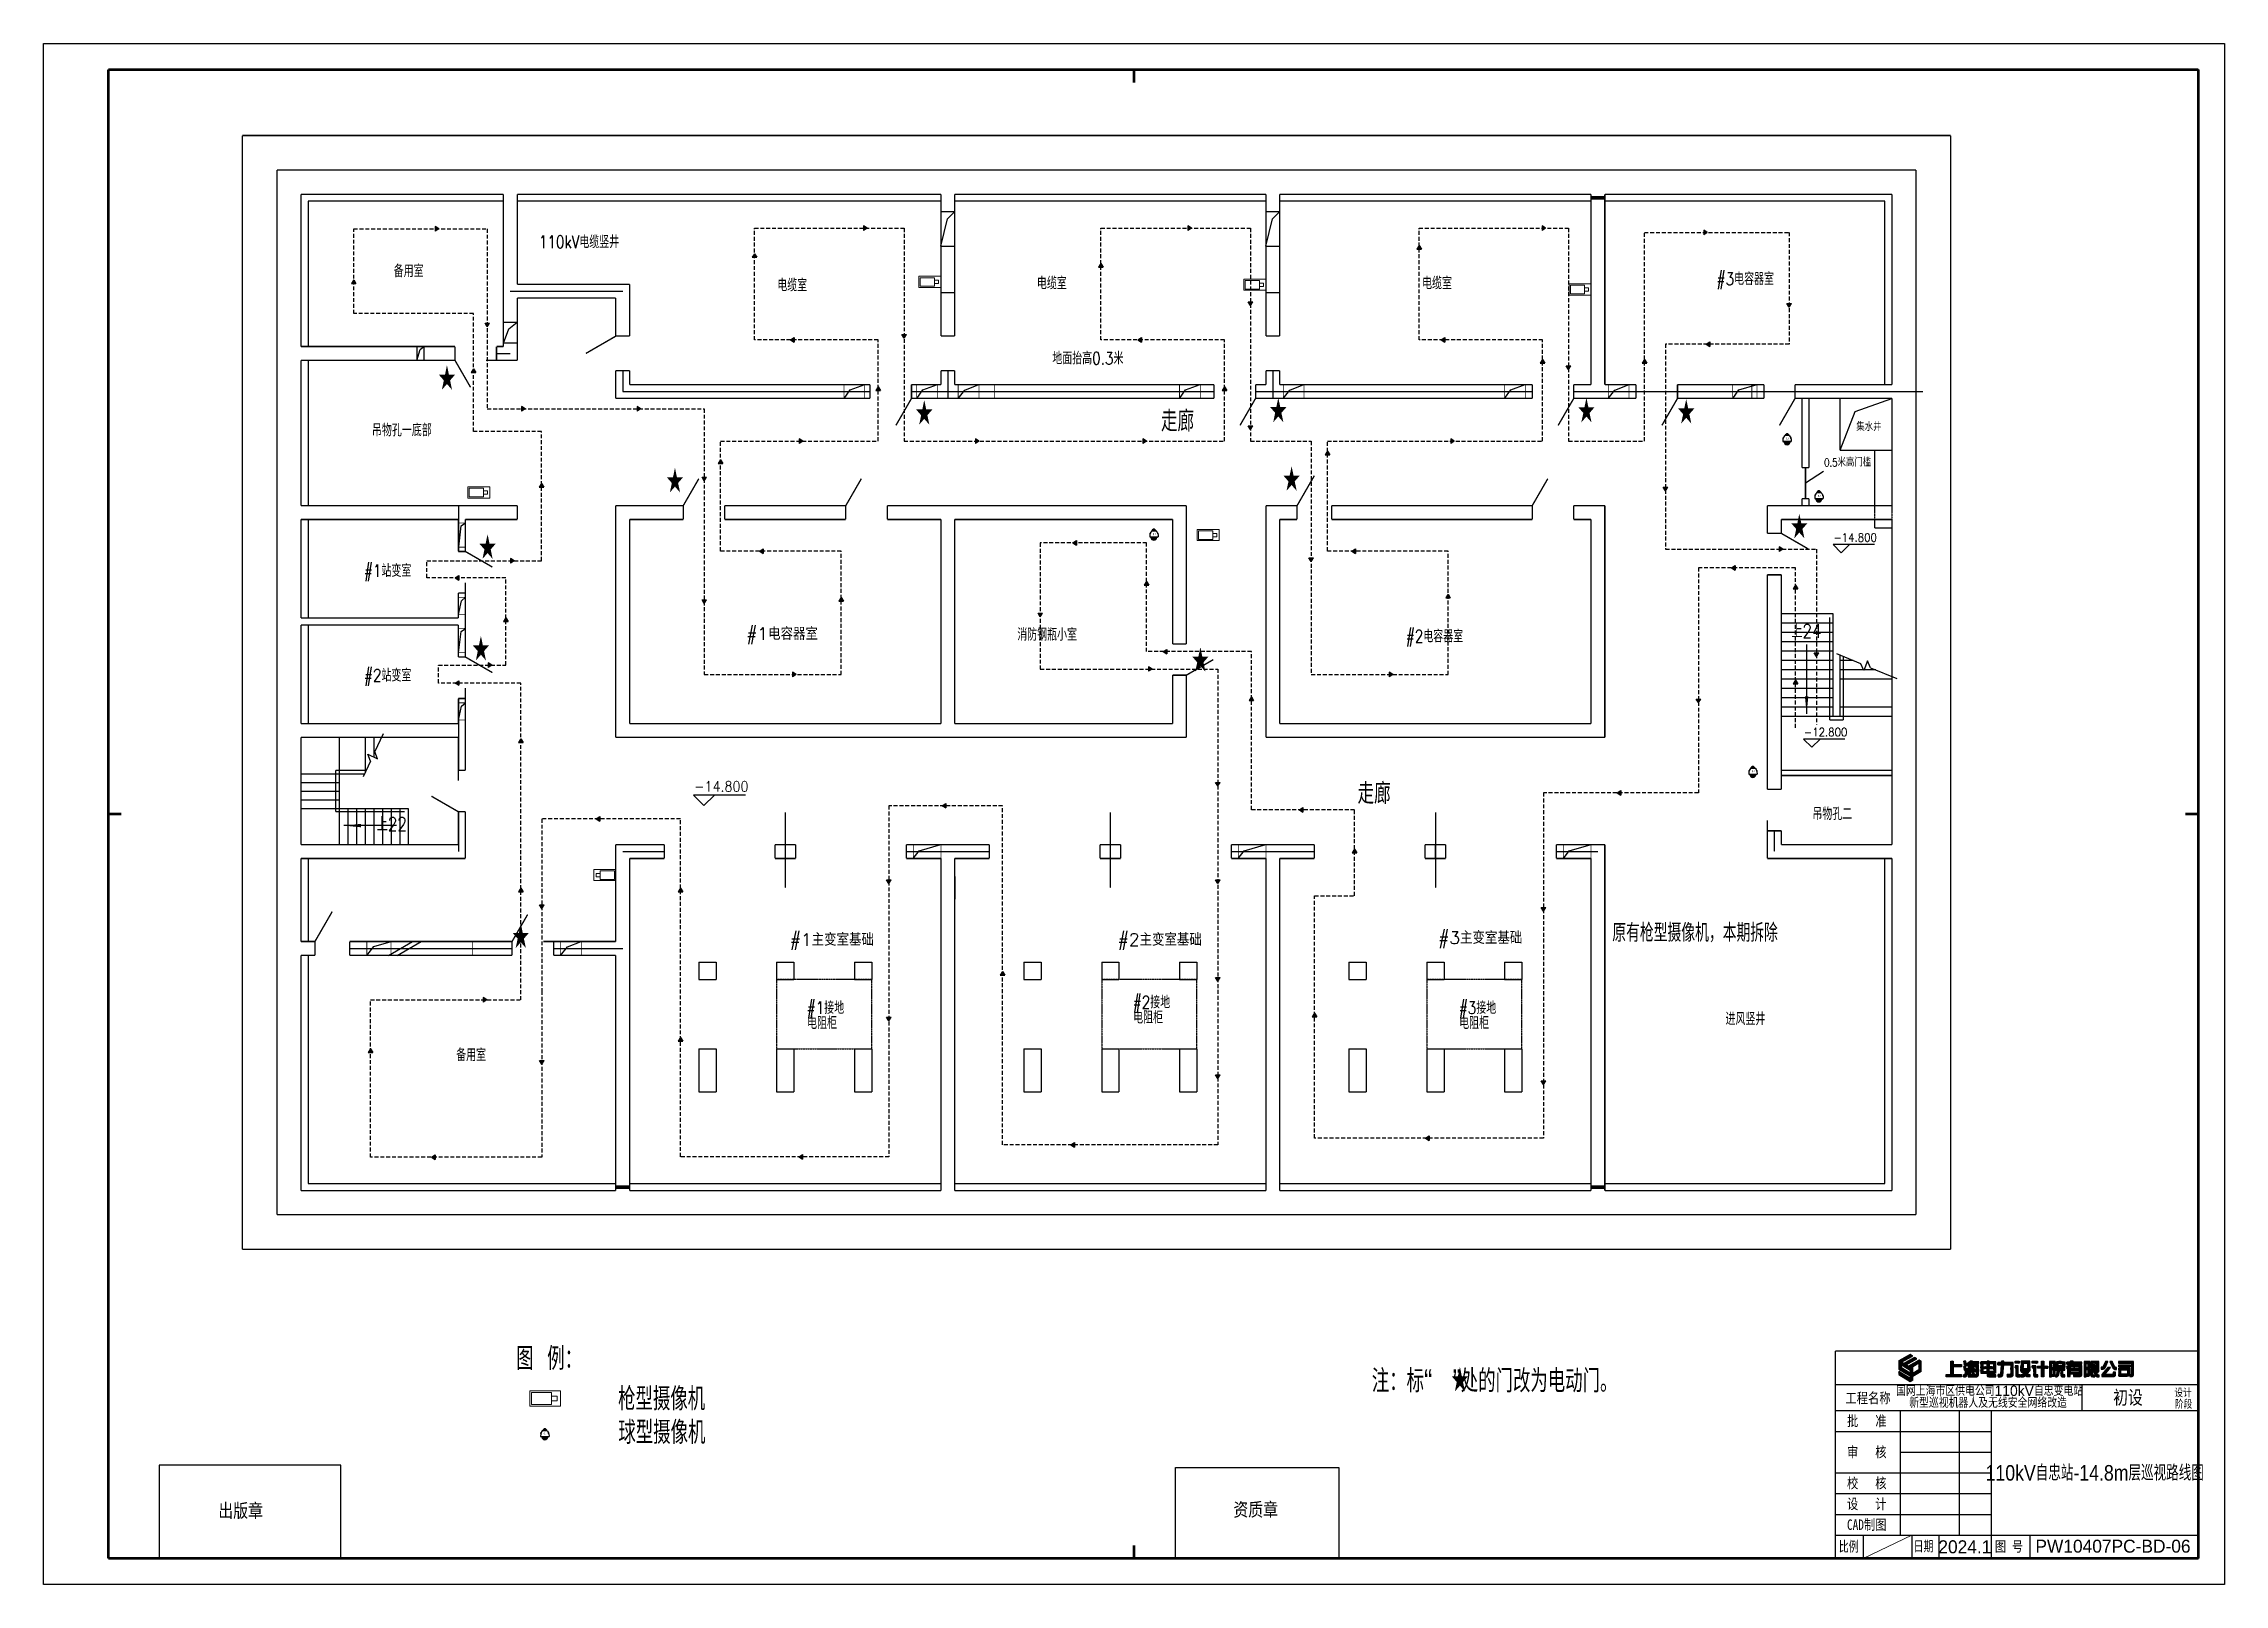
# Model space of a CAD drawing. Header units: millimetres. Extents: x -70627 to 13473, y 10065 to 69465.
import ezdxf
from ezdxf.enums import TextEntityAlignment as Align

# ---------------------------------------------------------------- set-up
doc = ezdxf.new("R2010")
doc.units = ezdxf.units.MM
for name, pattern in [('CEN', [34.5, 32, -1, 0.5, -1]), ('DASHED', [0.75, 0.5, -0.25]), ('HID4', [2, 1, -1])]:
    doc.linetypes.add(name, pattern=pattern)
doc.layers.add('$TD_AUDIT_GENERATED_(155)', color=7, linetype='Continuous', plot=False)
doc.layers.add('$TD_AUDIT_GENERATED_(3A53)', color=7, linetype='Continuous', plot=False)
doc.layers.add('$TD_AUDIT_GENERATED_(3A55)', color=250, linetype='Continuous', lineweight=18)
for name, color, linetype in [('$TD_AUDIT_GENERATED_(3A56)', 3, 'Continuous'), ('$TD_AUDIT_GENERATED_(5F)', 102, 'Continuous'), ('2', 2, 'Continuous'), ('CEN', 1, 'CEN'), ('HID4', 3, 'HID4'), ('Lz3_autosign', 7, 'Continuous'), ('tk', 7, 'Continuous')]:
    doc.layers.add(name, color=color, linetype=linetype)
doc.styles.add('$TD_AUDIT_GENERATED_(152)', font='', dxfattribs={"width": 0.75})
doc.styles.add('$TD_AUDIT_GENERATED_(174D)', font='', dxfattribs={"width": 0.9})
doc.styles.add('1', font='ROMANC.shx', dxfattribs={"width": 0.7, "bigfont": 'HZTXT1.shx'})
doc.styles.add('sepd.yb2', font='sepd_gbe.shx', dxfattribs={"width": 0.8, "bigfont": 'sepd_gbc.shx'})
doc.styles.add('sepd_yb2', font='sepd_gbe.shx', dxfattribs={"width": 0.8, "bigfont": 'sepd_gbc.shx'})
doc.styles.get("Standard").update_dxf_attribs({"font": ''})
doc.styles.add('TBZT', font='')
doc.styles.get('$TD_AUDIT_GENERATED_(152)').set_extended_font_data('SimSun')
doc.styles.get('$TD_AUDIT_GENERATED_(174D)').set_extended_font_data('SimSun')
doc.styles.get('Standard').set_extended_font_data('SimSun')
doc.styles.get('TBZT').set_extended_font_data('SimSun')

msp = doc.modelspace()

# ---------------------------------------------------------------- texts
at = {"color": 7, "style": '1', "width": 0.8}
for s, height, p in [('110kV\\M+5B5E7\\M+5C0C2\\M+5CAFA\\M+5BEAE', 480.11, (-51531, 61582)), ('\\M+5B1B8\\M+5D3C3\\M+5CAD2', 480.11, (-57124, 60459)), ('#3\\M+5B5E7\\M+5C8DD\\M+5C6F7\\M+5CAD2', 480.11, (-6109, 60158)), ('\\M+5B5E7\\M+5C0C2\\M+5CAD2', 480.11, (-42334, 59915)), ('\\M+5B5E7\\M+5C0C2\\M+5CAD2', 480.11, (-32322, 59993)), ('\\M+5B5E7\\M+5C0C2\\M+5CAD2', 480.11, (-17468, 59993)), ('\\M+5B5F5\\M+5CEEF\\M+5BFD7\\M+5D2BB\\M+5B5D7\\M+5B2BF', 480.11, (-57965, 54324)), ('\\M+5D7DF\\M+5C0C8', 800.18, (-27540, 54512)), ('#1\\M+5D5BE\\M+5B1E4\\M+5CAD2', 480.11, (-58273, 48906)), ('\\M+5C9CF24', 533.5, (-3223, 46554)), ('\\M+5CFFB\\M+5B7C0\\M+5B8D6\\M+5C6BF\\M+5D0A1\\M+5CAD2', 480.11, (-33078, 46444)), ('#2\\M+5B5E7\\M+5C8DD\\M+5C6F7\\M+5CAD2', 480.11, (-18095, 46380)), ('#2\\M+5D5BE\\M+5B1E4\\M+5CAD2', 480.11, (-58273, 44871)), ('\\M+5D7DF\\M+5C0C8', 800.18, (-19957, 40157)), ('\\M+5C9CF22', 533.5, (-57781, 39110)), ('\\M+5B5F5\\M+5CEEF\\M+5BFD7\\M+5B6FE', 480.11, (-2416, 39532)), ('#2\\M+5BDD3\\M+5B5D8', 480.11, (-28626, 32271)), ('#1\\M+5BDD3\\M+5B5D8', 480.11, (-41199, 32057)), ('\\M+5B5E7\\M+5D7E8\\M+5B9F1', 480.11, (-41184, 31472)), ('\\M+5B5E7\\M+5D7E8\\M+5B9F1', 480.11, (-28610, 31685)), ('#3\\M+5BDD3\\M+5B5D8', 480.11, (-16053, 32057)), ('\\M+5B5E7\\M+5D7E8\\M+5B9F1', 480.11, (-16037, 31472)), ('\\M+5BDF8\\M+5B7E7\\M+5CAFA\\M+5BEAE', 480.11, (-5766, 31625)), ('\\M+5B1B8\\M+5D3C3\\M+5CAD2', 480.11, (-54716, 30237))]:
    msp.add_text(s, height=height, dxfattribs=at).set_placement(p)
at = {"color": 6, "width": 0.8}
for s, height, style, p in [('\\M+5B5D8\\M+5C3E6\\M+5CCA7\\M+5B8DF0.3\\M+5C3D7', 480.11, '1', (-31728, 57096)), ('\\M+5A1EF', 885.6, 'sepd.yb2', (-55409, 56104)), ('\\M+5A1EF', 885.6, 'sepd.yb2', (-37002, 54760)), ('\\M+5A1EF', 885.6, 'sepd.yb2', (-23349, 54852)), ('\\M+5A1EF', 885.6, 'sepd.yb2', (-11466, 54848)), ('\\M+5A1EF', 885.6, 'sepd.yb2', (-7617, 54801)), ('\\M+5BCAF\\M+5CBAE\\M+5BEAE', 300, '1', (-722, 54535)), ('\\M+5A1EF', 885.6, 'sepd.yb2', (-46616, 52148)), ('\\M+5A1EF', 885.6, 'sepd.yb2', (-22836, 52210)), ('0.5\\M+5C3D7\\M+5B8DF\\M+5C3C5\\M+5BCF7', 300, '1', (-1961, 53167)), ('\\M+5A1EF', 885.6, 'sepd.yb2', (-3256, 50377)), ('\\M+5A1EF', 885.6, 'sepd.yb2', (-53843, 49586)), ('\\M+5A1EF', 885.6, 'sepd.yb2', (-54100, 45667)), ('\\M+5A1EF', 885.6, 'sepd.yb2', (-26355, 45234)), ('\\M+5A1EF', 885.6, 'sepd.yb2', (-52562, 34582)), ('\\M+5A1EF', 885.6, 'sepd.yb2', (-16345, 17486))]:
    msp.add_text(s, height=height, dxfattribs=dict(at, style=style)).set_placement(p)
at = {"color": 7, "style": '1'}
for s, p in [('#1\\M+5B5E7\\M+5C8DD\\M+5C6F7\\M+5CAD2', (-43532, 46476)), ('#3\\M+5D6F7\\M+5B1E4\\M+5CAD2\\M+5BBF9\\M+5B4A1', (-16847, 34756)), ('#1\\M+5D6F7\\M+5B1E4\\M+5CAD2\\M+5BBF9\\M+5B4A1', (-41851, 34684)), ('#2\\M+5D6F7\\M+5B1E4\\M+5CAD2\\M+5BBF9\\M+5B4A1', (-29207, 34684))]:
    msp.add_text(s, height=480.11, dxfattribs=at).set_placement(p)
at = {"ltscale": 200, "style": 'sepd_yb2', "width": 0.8}
for s, height, p in [('\\M+5D4AD\\M+5D3D0\\M+5C7B9\\M+5D0CD\\M+5C9E3\\M+5CFF1\\M+5BBFA\\M+5A3AC\\M+5B1BE\\M+5C6DA\\M+5B2F0\\M+5B3FD', 700, (-6939, 34837)), ('\\M+5CDBC  \\M+5C0FD\\M+5A3BA', 883.37, (-51134, 18327)), ('\\M+5C7B9\\M+5D0CD\\M+5C9E3\\M+5CFF1\\M+5BBFA ', 883.37, (-46663, 16772)), ('\\M+5D7A2\\M+5A3BA\\M+5B1EA\\M+5A1B0   \\M+5A1B1\\M+5B4A6\\M+5B5C4\\M+5C3C5\\M+5B8C4\\M+5CEAA\\M+5B5E7\\M+5B6AF\\M+5C3C5\\M+5A1A3', 883.366, (-14671, 17466)), ('\\M+5C7F2\\M+5D0CD\\M+5C9E3\\M+5CFF1\\M+5BBFA', 883.37, (-46785, 15479))]:
    msp.add_text(s, height=height, dxfattribs=at).set_placement(p, align=Align.CENTER)
at = {"color": 7, "style": '1', "width": 0.9}
for tag, height, p in [('-14.800', 320, (-766, 50263)), ('-12.800', 320, (-1906, 42762)), ('-14.800', 400, (-44493, 40630))]:
    msp.add_attdef(tag, text='', height=height, dxfattribs=at).set_placement(p, align=Align.CENTER)

# ---------------------------------------------------------------- blocks, each defined once
blk = doc.blocks.new('$TD_AUDIT_GENERATED_(243E)')
at = {"layer": '$TD_AUDIT_GENERATED_(155)'}
blk.add_line((767.91, 98.31), (767.91, 50.31), dxfattribs=at)
at = {"layer": '$TD_AUDIT_GENERATED_(155)', "ltscale": 0.1}
for points in [[(73.8, 41.31), (143.8, 41.31), (143.8, 77.31), (73.8, 77.31)], [(465.73, 76.31), (528.73, 76.31), (528.73, 41.31), (465.73, 41.31)]]:
    blk.add_lwpolyline(points, close=True, dxfattribs=at)
at = {"layer": '$TD_AUDIT_GENERATED_(3A53)'}
blk.add_lwpolyline([(29.24, 625.31), (870.24, 625.31), (870.24, 31.31), (29.24, 31.31)], close=True, dxfattribs=at)
at = {"ltscale": 0.1}
blk.add_line((645.71, 41.31), (645.71, 41.31), dxfattribs=at)
at = {"layer": 'tk', "color": 7}
for p, q in [((749.08, 119.87), (744.71, 117.52)), ((745.71, 117.01), (749.95, 119.33)), ((750.75, 118.82), (746.6, 116.49)), ((747.56, 116), (751.63, 118.3)), ((752.48, 117.81), (748.44, 115.4)), ((749.95, 119.33), (749.08, 119.87)), ((751.63, 118.3), (750.75, 118.82)), ((753.34, 117.29), (752.48, 117.81)), ((744.71, 117.52), (744.71, 114.33)), ((744.71, 114.33), (749.11, 111.7)), ((749.11, 110.69), (744.71, 113.39)), ((744.71, 113.39), (744.71, 112.23)), ((744.71, 112.23), (749.08, 109.5)), ((745.66, 114.74), (745.66, 115.89)), ((745.66, 115.89), (749.11, 113.84)), ((749.11, 112.73), (745.66, 114.74)), ((746.6, 116.49), (745.71, 117.01)), ((748.44, 115.4), (747.56, 116)), ((749.08, 109.5), (750.08, 110.11)), ((749.11, 113.84), (749.11, 112.73)), ((749.11, 111.7), (749.11, 110.69)), ((750.05, 115.35), (752.45, 116.71)), ((750.06, 112.65), (750.05, 115.35)), ((752.45, 114.01), (750.06, 112.65)), ((750.08, 111.54), (753.34, 113.48)), ((750.08, 110.11), (750.08, 111.54)), ((752.45, 116.71), (752.45, 114.01)), ((753.34, 113.48), (753.34, 117.29))]:
    blk.add_line(p, q, dxfattribs=at)
at = {"layer": 'tk'}
for p, q in [((744.71, 116.02), (747.95, 119.26)), ((744.71, 116.1), (747.77, 119.16)), ((744.71, 116.18), (747.59, 119.07)), ((744.71, 116.26), (747.42, 118.97)), ((744.71, 116.34), (747.24, 118.88)), ((744.71, 116.43), (747.06, 118.79)), ((744.71, 116.51), (746.89, 118.69)), ((744.71, 116.59), (746.71, 118.6)), ((744.71, 116.67), (746.53, 118.5)), ((744.71, 116.76), (746.36, 118.41)), ((744.71, 116.84), (746.18, 118.31)), ((744.71, 116.92), (746, 118.22)), ((744.71, 117), (745.83, 118.12)), ((744.71, 117.08), (745.65, 118.03)), ((744.71, 117.17), (745.47, 117.93)), ((744.71, 117.25), (745.3, 117.84)), ((744.71, 117.33), (745.12, 117.74)), ((745.85, 117.08), (745.16, 117.77)), ((745.9, 117.11), (745.22, 117.8)), ((745.95, 117.14), (745.27, 117.83)), ((746.01, 117.17), (745.32, 117.85)), ((746.06, 117.2), (745.38, 117.88)), ((746.11, 117.23), (745.43, 117.91)), ((746.17, 117.26), (745.48, 117.94)), ((746.22, 117.29), (745.54, 117.97)), ((746.27, 117.32), (745.59, 118)), ((746.33, 117.34), (745.64, 118.03)), ((746.38, 117.37), (745.7, 118.05)), ((746.43, 117.4), (745.75, 118.08)), ((746.48, 117.43), (745.81, 118.11)), ((745.86, 117.09), (748.13, 119.35)), ((746.54, 117.46), (745.86, 118.14)), ((746.59, 117.49), (745.91, 118.17)), ((746.64, 117.52), (745.97, 118.2)), ((746.7, 117.55), (746.02, 118.23)), ((746.05, 117.19), (748.3, 119.45)), ((746.75, 117.58), (746.07, 118.26)), ((746.8, 117.61), (746.13, 118.28)), ((746.86, 117.64), (746.18, 118.31)), ((746.23, 117.29), (748.48, 119.54)), ((746.91, 117.66), (746.23, 118.34)), ((746.96, 117.69), (746.29, 118.37)), ((747.02, 117.72), (746.34, 118.4)), ((747.07, 117.75), (746.39, 118.43)), ((746.41, 117.39), (748.66, 119.64)), ((747.12, 117.78), (746.45, 118.46)), ((747.18, 117.81), (746.5, 118.48)), ((746.53, 115.37), (748.99, 117.83)), ((747.23, 117.84), (746.55, 118.51)), ((746.58, 115.34), (749.17, 117.93)), ((746.59, 117.49), (748.83, 119.73)), ((747.28, 117.87), (746.61, 118.54)), ((746.63, 115.31), (749.36, 118.04)), ((747.33, 117.9), (746.66, 118.57)), ((746.68, 115.28), (749.55, 118.14)), ((747.39, 117.93), (746.72, 118.6)), ((746.73, 115.25), (749.73, 118.25)), ((746.77, 117.59), (749.01, 119.83)), ((747.44, 117.96), (746.77, 118.63)), ((747.49, 117.98), (746.82, 118.66)), ((747.55, 118.01), (746.88, 118.68)), ((747.6, 118.04), (746.93, 118.71)), ((746.96, 117.69), (749.11, 119.85)), ((747.65, 118.07), (746.98, 118.74)), ((747.71, 118.1), (747.04, 118.77)), ((747.76, 118.13), (747.09, 118.8)), ((747.14, 117.79), (749.16, 119.82)), ((747.81, 118.16), (747.14, 118.83)), ((747.87, 118.19), (747.2, 118.86)), ((747.92, 118.22), (747.25, 118.89)), ((747.97, 118.25), (747.3, 118.91)), ((747.32, 117.89), (749.22, 119.79)), ((748.03, 118.28), (747.36, 118.94)), ((748.08, 118.3), (747.41, 118.97)), ((748.13, 118.33), (747.47, 119)), ((747.5, 117.99), (749.27, 119.75)), ((748.18, 118.36), (747.52, 119.03)), ((748.24, 118.39), (747.57, 119.06)), ((747.57, 116), (749.92, 118.35)), ((748.29, 118.42), (747.63, 119.09)), ((747.68, 118.09), (749.32, 119.72)), ((748.34, 118.45), (747.68, 119.11)), ((748.4, 118.48), (747.73, 119.14)), ((747.75, 116.1), (750.11, 118.46)), ((748.45, 118.51), (747.79, 119.17)), ((748.5, 118.54), (747.84, 119.2)), ((747.86, 118.19), (749.37, 119.69)), ((748.56, 118.57), (747.89, 119.23)), ((747.94, 116.21), (750.29, 118.56)), ((748.61, 118.6), (747.95, 119.26)), ((748.66, 118.63), (748, 119.29)), ((748.05, 118.29), (749.42, 119.66)), ((748.72, 118.65), (748.05, 119.32)), ((748.77, 118.68), (748.11, 119.34)), ((748.13, 116.32), (750.48, 118.67)), ((748.82, 118.71), (748.16, 119.37)), ((748.88, 118.74), (748.22, 119.4)), ((748.23, 118.39), (749.47, 119.63)), ((748.93, 118.77), (748.27, 119.43)), ((748.98, 118.8), (748.32, 119.46)), ((748.32, 116.43), (750.67, 118.77)), ((749.03, 118.83), (748.38, 119.49)), ((748.41, 118.49), (749.52, 119.6)), ((749.09, 118.86), (748.43, 119.52)), ((749.14, 118.89), (748.48, 119.54)), ((748.51, 116.53), (750.78, 118.8)), ((749.19, 118.92), (748.54, 119.57)), ((749.25, 118.95), (748.59, 119.6)), ((748.59, 118.59), (749.57, 119.56)), ((749.3, 118.97), (748.64, 119.63)), ((749.35, 119), (748.7, 119.66)), ((748.7, 116.64), (750.83, 118.77)), ((748.74, 114.05), (752.49, 117.8)), ((749.41, 119.03), (748.75, 119.69)), ((748.77, 118.69), (749.62, 119.53)), ((749.46, 119.06), (748.8, 119.72)), ((749.51, 119.09), (748.86, 119.75)), ((749.52, 117.11), (748.87, 117.76)), ((748.89, 116.75), (750.88, 118.74)), ((749.57, 119.12), (748.91, 119.77)), ((749.58, 117.14), (748.92, 117.79)), ((748.96, 118.79), (749.67, 119.5)), ((749.62, 119.15), (748.97, 119.8)), ((749.63, 117.17), (748.97, 117.82)), ((749.67, 119.18), (749.02, 119.83)), ((749.68, 117.2), (749.03, 117.85)), ((749.73, 119.21), (749.07, 119.86)), ((749.08, 116.86), (750.93, 118.71)), ((749.73, 117.23), (749.08, 117.88)), ((749.79, 117.25), (749.13, 117.91)), ((749.14, 118.88), (749.72, 119.47)), ((749.84, 117.28), (749.18, 117.94)), ((749.89, 117.31), (749.24, 117.97)), ((749.78, 119.24), (749.25, 119.76)), ((749.27, 116.96), (750.99, 118.68)), ((749.94, 117.34), (749.29, 118)), ((749.32, 118.98), (749.77, 119.44)), ((750, 117.37), (749.34, 118.03)), ((750.05, 117.4), (749.39, 118.06)), ((750.1, 117.43), (749.45, 118.09)), ((749.46, 117.07), (751.04, 118.65)), ((749.83, 119.27), (749.47, 119.63)), ((749.5, 119.08), (749.82, 119.41)), ((750.15, 117.46), (749.5, 118.12)), ((750.21, 117.49), (749.55, 118.15)), ((750.26, 117.52), (749.61, 118.18)), ((749.65, 117.18), (751.09, 118.62)), ((750.31, 117.55), (749.66, 118.21)), ((749.68, 119.18), (749.87, 119.38)), ((749.88, 119.29), (749.69, 119.49)), ((750.36, 117.58), (749.71, 118.24)), ((750.42, 117.61), (749.76, 118.26)), ((750.47, 117.64), (749.82, 118.29)), ((749.84, 117.28), (751.14, 118.59)), ((749.86, 119.28), (749.93, 119.34)), ((750.52, 117.67), (749.87, 118.32)), ((749.94, 119.32), (749.9, 119.36)), ((750.57, 117.7), (749.92, 118.35)), ((750.63, 117.73), (749.97, 118.38)), ((750.03, 117.39), (751.19, 118.56)), ((750.68, 117.76), (750.03, 118.41)), ((750.73, 117.79), (750.08, 118.44)), ((750.78, 117.82), (750.13, 118.47)), ((750.84, 117.85), (750.19, 118.5)), ((750.22, 117.5), (751.25, 118.53)), ((750.22, 115.45), (752.54, 117.77)), ((750.89, 117.88), (750.24, 118.53)), ((750.94, 117.91), (750.29, 118.56)), ((750.99, 117.94), (750.34, 118.59)), ((751.05, 117.97), (750.4, 118.62)), ((750.41, 117.61), (751.3, 118.5)), ((751.1, 118), (750.45, 118.65)), ((751.15, 118.03), (750.5, 118.68)), ((751.2, 118.06), (750.55, 118.71)), ((750.6, 117.71), (751.35, 118.47)), ((751.26, 118.09), (750.61, 118.74)), ((751.31, 118.12), (750.66, 118.77)), ((751.36, 118.15), (750.71, 118.8)), ((750.79, 117.82), (751.4, 118.44)), ((751.41, 118.18), (750.81, 118.78)), ((750.98, 117.93), (751.45, 118.41)), ((751.47, 118.21), (751.01, 118.66)), ((751.17, 118.04), (751.51, 118.38)), ((751.52, 118.24), (751.2, 118.55)), ((751.35, 118.14), (751.56, 118.35)), ((751.57, 118.27), (751.4, 118.44)), ((751.54, 118.25), (751.61, 118.32)), ((751.62, 118.29), (751.6, 118.32)), ((753.34, 116.82), (752.4, 117.76)), ((753.34, 116.9), (752.45, 117.79)), ((753.34, 116.99), (752.59, 117.74)), ((860.24, 121.31), (860.24, 41.31)), ((744.71, 117.41), (744.94, 117.65)), ((744.71, 117.5), (744.77, 117.56)), ((747.25, 114.94), (744.71, 117.48)), ((747.05, 115.06), (744.71, 117.4)), ((746.84, 115.18), (744.71, 117.32)), ((746.64, 115.3), (744.71, 117.24)), ((746.44, 115.43), (744.71, 117.16)), ((746.23, 115.55), (744.71, 117.07)), ((746.03, 115.67), (744.71, 116.99)), ((744.71, 115.93), (745.76, 116.98)), ((744.71, 115.85), (745.81, 116.95)), ((744.71, 115.77), (745.86, 116.92)), ((745.83, 115.79), (744.71, 116.91)), ((744.71, 115.69), (745.91, 116.89)), ((744.71, 115.6), (745.96, 116.86)), ((744.71, 115.52), (746.02, 116.83)), ((745.66, 115.87), (744.71, 116.83)), ((744.71, 115.44), (746.07, 116.8)), ((744.71, 115.36), (746.12, 116.77)), ((744.71, 115.28), (746.17, 116.74)), ((745.66, 115.79), (744.71, 116.74)), ((744.71, 115.19), (746.22, 116.71)), ((744.71, 115.11), (746.28, 116.68)), ((745.66, 115.71), (744.71, 116.66)), ((744.71, 115.03), (746.33, 116.65)), ((744.71, 114.95), (746.38, 116.62)), ((745.66, 115.63), (744.71, 116.58)), ((745.66, 115.54), (744.71, 116.5)), ((745.66, 115.46), (744.71, 116.42)), ((745.66, 115.38), (744.71, 116.33)), ((745.66, 115.3), (744.71, 116.25)), ((745.66, 115.22), (744.71, 116.17)), ((745.66, 115.13), (744.71, 116.09)), ((745.66, 115.05), (744.71, 116)), ((745.66, 114.97), (744.71, 115.92)), ((745.66, 114.89), (744.71, 115.84)), ((744.71, 114.86), (745.66, 115.82)), ((745.66, 114.8), (744.71, 115.76)), ((744.71, 114.78), (745.66, 115.74)), ((748.05, 112.33), (744.71, 115.68)), ((744.71, 114.7), (745.66, 115.65)), ((747.85, 112.45), (744.71, 115.59)), ((744.71, 114.62), (745.66, 115.57)), ((747.64, 112.58), (744.71, 115.51)), ((744.71, 114.54), (745.66, 115.49)), ((747.44, 112.7), (744.71, 115.43)), ((744.71, 114.45), (745.66, 115.41)), ((747.23, 112.82), (744.71, 115.35)), ((744.71, 114.37), (745.66, 115.32)), ((747.03, 112.94), (744.71, 115.26)), ((746.83, 113.06), (744.71, 115.18)), ((746.62, 113.18), (744.71, 115.1)), ((746.42, 113.31), (744.71, 115.02)), ((746.21, 113.43), (744.71, 114.94)), ((746.01, 113.55), (744.71, 114.85)), ((745.81, 113.67), (744.71, 114.77)), ((745.6, 113.79), (744.71, 114.69)), ((745.4, 113.91), (744.71, 114.61)), ((745.19, 114.04), (744.71, 114.52)), ((744.99, 114.16), (744.71, 114.44)), ((744.79, 114.28), (744.71, 114.36)), ((744.71, 113.38), (744.71, 113.39)), ((747.75, 110.32), (744.71, 113.37)), ((744.71, 113.3), (744.76, 113.35)), ((744.71, 113.22), (744.81, 113.32)), ((744.71, 113.14), (744.86, 113.29)), ((747.54, 110.46), (744.71, 113.29)), ((744.71, 113.06), (744.91, 113.26)), ((744.71, 112.97), (744.96, 113.23)), ((747.32, 110.6), (744.71, 113.21)), ((744.71, 112.89), (745.01, 113.2)), ((744.71, 112.81), (745.06, 113.17)), ((744.71, 112.73), (745.11, 113.14)), ((747.1, 110.73), (744.71, 113.13)), ((744.71, 112.64), (745.17, 113.1)), ((744.71, 112.56), (745.22, 113.07)), ((744.71, 112.48), (745.27, 113.04)), ((746.88, 110.87), (744.71, 113.04)), ((744.71, 112.4), (745.32, 113.01)), ((744.71, 112.32), (745.37, 112.98)), ((746.66, 111.01), (744.71, 112.96)), ((744.71, 112.23), (745.42, 112.95)), ((746.44, 111.14), (744.71, 112.88)), ((746.22, 111.28), (744.71, 112.8)), ((746.01, 111.42), (744.71, 112.72)), ((745.79, 111.55), (744.71, 112.63)), ((745.57, 111.69), (744.71, 112.55)), ((745.35, 111.82), (744.71, 112.47)), ((745.13, 111.96), (744.71, 112.39)), ((744.91, 112.1), (744.71, 112.3)), ((747.45, 114.82), (744.73, 117.54)), ((744.73, 114.31), (745.66, 115.24)), ((744.75, 112.2), (745.47, 112.92)), ((744.78, 114.28), (745.66, 115.16)), ((747.66, 114.7), (744.79, 117.57)), ((744.8, 112.17), (745.52, 112.89)), ((744.83, 114.25), (745.66, 115.08)), ((747.86, 114.58), (744.84, 117.6)), ((744.85, 112.13), (745.57, 112.86)), ((744.88, 114.22), (745.66, 115)), ((747.97, 110.19), (744.88, 113.28)), ((748.06, 114.46), (744.89, 117.62)), ((744.9, 112.1), (745.63, 112.82)), ((744.94, 114.19), (745.66, 114.91)), ((748.27, 114.34), (744.95, 117.65)), ((744.95, 112.07), (745.68, 112.79)), ((744.99, 114.16), (745.66, 114.83)), ((748.47, 114.21), (745, 117.68)), ((745.01, 112.04), (745.73, 112.76)), ((745.04, 114.13), (745.66, 114.75)), ((745.74, 117.02), (745.06, 117.71)), ((745.06, 112.01), (745.78, 112.73)), ((745.09, 114.1), (745.7, 114.71)), ((748.19, 110.05), (745.1, 113.15)), ((745.79, 117.05), (745.11, 117.74)), ((745.11, 111.98), (745.83, 112.7)), ((745.14, 114.07), (745.76, 114.68)), ((745.16, 111.94), (745.88, 112.67)), ((745.19, 114.04), (745.81, 114.65)), ((745.21, 111.91), (745.93, 112.64)), ((745.24, 114.01), (745.86, 114.62)), ((745.26, 111.88), (745.98, 112.61)), ((745.3, 113.98), (745.91, 114.59)), ((748.41, 109.92), (745.31, 113.02)), ((745.31, 111.85), (746.03, 112.57)), ((745.35, 113.94), (745.96, 114.56)), ((745.36, 111.82), (746.08, 112.54)), ((745.4, 113.91), (746.02, 114.53)), ((745.41, 111.79), (746.14, 112.51)), ((745.45, 113.88), (746.07, 114.5)), ((745.46, 111.76), (746.19, 112.48)), ((745.5, 113.85), (746.12, 114.47)), ((745.51, 111.72), (746.24, 112.45)), ((748.63, 109.78), (745.52, 112.89)), ((745.55, 113.82), (746.17, 114.44)), ((745.56, 111.69), (746.29, 112.42)), ((745.61, 113.79), (746.22, 114.41)), ((745.61, 111.66), (746.34, 112.39)), ((745.66, 113.76), (746.28, 114.38)), ((745.66, 111.63), (746.39, 112.36)), ((745.7, 115.86), (746.43, 116.59)), ((745.71, 113.73), (746.33, 114.35)), ((745.71, 111.6), (746.44, 112.32)), ((748.85, 109.64), (745.73, 112.76)), ((745.75, 115.83), (746.48, 116.56)), ((745.76, 113.7), (746.38, 114.32)), ((745.76, 111.57), (746.49, 112.29)), ((745.81, 115.8), (746.54, 116.53)), ((745.81, 113.67), (746.43, 114.29)), ((748.67, 114.09), (745.82, 116.95)), ((748.25, 112.21), (745.82, 114.65)), ((745.82, 111.53), (746.54, 112.26)), ((745.86, 115.77), (746.59, 116.5)), ((745.86, 113.64), (746.48, 114.26)), ((745.87, 111.5), (746.59, 112.23)), ((745.91, 115.74), (746.75, 116.58)), ((745.91, 113.61), (746.54, 114.23)), ((745.92, 111.47), (746.65, 112.2)), ((749.07, 109.51), (745.94, 112.63)), ((745.96, 115.71), (746.93, 116.68)), ((745.97, 113.58), (746.59, 114.2)), ((745.97, 111.44), (746.7, 112.17)), ((748.88, 113.97), (746.01, 116.84)), ((746.01, 115.68), (747.12, 116.79)), ((748.46, 112.09), (746.01, 114.53)), ((746.02, 113.54), (746.64, 114.17)), ((746.02, 111.41), (746.75, 112.14)), ((746.06, 115.65), (747.31, 116.89)), ((746.07, 113.51), (746.69, 114.14)), ((746.07, 111.38), (746.8, 112.11)), ((746.12, 115.62), (747.49, 117)), ((746.12, 113.48), (746.74, 114.11)), ((746.12, 111.34), (746.85, 112.07)), ((749.13, 109.52), (746.15, 112.5)), ((746.17, 115.59), (747.68, 117.1)), ((746.17, 113.45), (746.8, 114.08)), ((746.17, 111.31), (746.9, 112.04)), ((749.08, 113.85), (746.21, 116.72)), ((748.66, 111.97), (746.21, 114.42)), ((746.22, 115.55), (747.87, 117.2)), ((746.22, 113.42), (746.85, 114.05)), ((746.22, 111.28), (746.95, 112.01)), ((746.27, 115.52), (748.05, 117.31)), ((746.27, 113.39), (746.9, 114.02)), ((746.27, 111.25), (747, 111.98)), ((746.32, 115.49), (748.24, 117.41)), ((746.32, 111.22), (747.05, 111.95)), ((746.33, 113.36), (746.95, 113.99)), ((746.37, 115.46), (748.43, 117.52)), ((749.18, 109.56), (746.37, 112.37)), ((746.37, 111.19), (747.1, 111.92)), ((746.38, 113.33), (747, 113.96)), ((750.05, 112.96), (746.4, 116.61)), ((748.87, 111.84), (746.41, 114.3)), ((746.42, 115.43), (748.61, 117.62)), ((746.42, 111.16), (747.16, 111.89)), ((746.43, 113.3), (747.06, 113.93)), ((746.47, 111.12), (747.21, 111.86)), ((746.48, 115.4), (748.8, 117.73)), ((746.48, 113.27), (747.11, 113.89)), ((746.52, 111.09), (747.26, 111.83)), ((746.53, 113.24), (747.16, 113.86)), ((746.57, 111.06), (747.31, 111.79)), ((746.58, 113.21), (747.21, 113.83)), ((749.23, 109.59), (746.58, 112.24)), ((750.05, 113.04), (746.6, 116.49)), ((749.07, 111.72), (746.6, 114.19)), ((746.63, 113.18), (747.26, 113.8)), ((746.63, 111.03), (747.36, 111.76)), ((750.05, 113.12), (746.65, 116.52)), ((746.68, 111), (747.41, 111.73)), ((746.69, 113.15), (747.31, 113.77)), ((750.05, 113.21), (746.71, 116.55)), ((746.73, 110.97), (747.46, 111.7)), ((746.74, 113.11), (747.37, 113.74)), ((750.05, 113.29), (746.76, 116.58)), ((746.78, 110.93), (747.51, 111.67)), ((746.79, 115.22), (747.56, 116)), ((746.79, 113.08), (747.42, 113.71)), ((749.28, 109.62), (746.79, 112.11)), ((750.08, 110.8), (746.8, 114.07)), ((750.05, 113.37), (746.81, 116.61)), ((746.83, 110.9), (747.56, 111.64)), ((746.84, 115.19), (747.61, 115.96)), ((746.84, 113.05), (747.47, 113.68)), ((750.05, 113.45), (746.86, 116.64)), ((746.88, 110.87), (747.61, 111.61)), ((746.89, 115.16), (747.66, 115.93)), ((746.89, 113.02), (747.52, 113.65)), ((747.58, 116.01), (746.92, 116.67)), ((746.93, 110.84), (747.67, 111.58)), ((746.94, 115.13), (747.71, 115.9)), ((746.94, 112.99), (747.57, 113.62)), ((747.63, 116.04), (746.97, 116.7)), ((746.98, 110.81), (747.72, 111.54)), ((746.99, 115.09), (747.76, 115.86)), ((750.08, 110.88), (747, 113.96)), ((747, 112.96), (747.63, 113.59)), ((749.33, 109.65), (747, 111.98)), ((747.69, 116.07), (747.02, 116.73)), ((747.03, 110.78), (747.77, 111.51)), ((747.04, 115.06), (747.81, 115.83)), ((747.05, 112.93), (747.68, 113.56)), ((747.74, 116.1), (747.07, 116.76)), ((747.08, 110.74), (747.82, 111.48)), ((747.09, 115.03), (747.86, 115.8)), ((747.1, 112.9), (747.73, 113.53)), ((747.79, 116.13), (747.13, 116.79)), ((747.13, 110.71), (747.87, 111.45)), ((747.15, 115), (747.91, 115.76)), ((747.15, 112.87), (747.78, 113.5)), ((747.84, 116.16), (747.18, 116.82)), ((747.18, 110.68), (747.92, 111.42)), ((747.2, 114.97), (747.95, 115.73)), ((750.08, 110.96), (747.2, 113.84)), ((747.2, 112.84), (747.83, 113.47)), ((749.38, 109.68), (747.21, 111.85)), ((747.9, 116.18), (747.23, 116.85)), ((747.23, 110.65), (747.97, 111.39)), ((747.25, 114.94), (748, 115.7)), ((747.25, 112.81), (747.89, 113.44)), ((747.28, 110.62), (748.02, 111.36)), ((747.95, 116.21), (747.29, 116.88)), ((747.3, 114.91), (748.05, 115.66)), ((747.3, 112.78), (747.94, 113.41)), ((747.33, 110.59), (748.07, 111.33)), ((748, 116.24), (747.34, 116.91)), ((747.35, 114.88), (748.1, 115.63)), ((747.36, 112.75), (747.99, 113.38)), ((748.05, 116.27), (747.39, 116.94)), ((750.08, 111.04), (747.39, 113.73)), ((747.39, 110.55), (748.12, 111.29)), ((747.4, 114.85), (748.15, 115.6)), ((747.41, 112.71), (748.04, 113.35)), ((749.44, 109.71), (747.43, 111.72)), ((748.11, 116.3), (747.44, 116.97)), ((747.44, 110.52), (748.18, 111.26)), ((747.46, 114.82), (748.2, 115.56)), ((747.46, 112.68), (748.09, 113.32)), ((747.49, 110.49), (748.23, 111.23)), ((748.16, 116.33), (747.5, 117)), ((747.51, 114.79), (748.25, 115.53)), ((747.51, 112.65), (748.15, 113.29)), ((747.54, 110.46), (748.28, 111.2)), ((748.21, 116.36), (747.55, 117.03)), ((747.56, 114.76), (748.3, 115.5)), ((747.56, 112.62), (748.2, 113.26)), ((750.08, 111.13), (747.59, 113.61)), ((747.59, 110.43), (748.33, 111.17)), ((748.26, 116.39), (747.6, 117.06)), ((747.61, 114.73), (748.35, 115.46)), ((747.61, 112.59), (748.25, 113.23)), ((749.49, 109.74), (747.64, 111.59)), ((747.64, 110.4), (748.38, 111.14)), ((748.32, 116.42), (747.65, 117.08)), ((750.05, 113.54), (747.66, 115.93)), ((747.66, 114.7), (748.4, 115.43)), ((747.66, 112.56), (748.3, 113.2)), ((747.69, 110.37), (748.43, 111.11)), ((748.37, 116.45), (747.71, 117.11)), ((747.71, 114.66), (748.46, 115.42)), ((747.72, 112.53), (748.35, 113.17)), ((747.74, 110.33), (748.48, 111.08)), ((748.42, 116.48), (747.76, 117.14)), ((747.76, 114.63), (748.67, 115.54)), ((747.77, 112.5), (748.41, 113.14)), ((750.08, 111.21), (747.79, 113.5)), ((747.79, 110.3), (748.53, 111.04)), ((748.47, 116.51), (747.81, 117.17)), ((747.82, 114.6), (748.87, 115.66)), ((747.82, 112.47), (748.46, 113.11)), ((747.84, 110.27), (748.58, 111.01)), ((749.54, 109.78), (747.85, 111.46)), ((748.53, 116.54), (747.87, 117.2)), ((747.87, 114.57), (749.07, 115.78)), ((747.87, 112.44), (748.51, 113.08)), ((747.89, 110.24), (748.63, 110.98)), ((750.05, 113.62), (747.91, 115.76)), ((748.58, 116.57), (747.92, 117.23)), ((747.92, 114.54), (749.28, 115.9)), ((747.92, 112.41), (748.56, 113.05)), ((747.94, 110.21), (748.69, 110.95)), ((748.63, 116.6), (747.97, 117.26)), ((747.97, 114.51), (749.48, 116.02)), ((747.97, 112.38), (748.61, 113.02)), ((750.08, 111.29), (747.98, 113.38)), ((747.99, 110.18), (748.74, 110.92)), ((748.68, 116.63), (748.02, 117.29)), ((748.02, 114.48), (749.68, 116.14)), ((748.03, 112.35), (748.67, 112.99)), ((748.04, 110.14), (748.79, 110.89)), ((749.59, 109.81), (748.06, 111.33)), ((748.07, 114.45), (749.89, 116.26)), ((748.74, 116.66), (748.08, 117.32)), ((748.08, 112.32), (748.72, 112.96)), ((748.09, 110.11), (748.84, 110.86)), ((748.12, 114.42), (750.09, 116.39)), ((748.79, 116.69), (748.13, 117.35)), ((748.13, 112.28), (748.77, 112.93)), ((748.14, 110.08), (748.89, 110.83)), ((750.05, 113.7), (748.17, 115.58)), ((748.84, 116.72), (748.18, 117.38)), ((748.18, 114.39), (750.3, 116.51)), ((750.08, 111.37), (748.18, 113.27)), ((748.18, 112.25), (748.82, 112.9)), ((748.2, 110.05), (748.94, 110.79)), ((748.89, 116.75), (748.23, 117.41)), ((748.23, 114.36), (750.5, 116.63)), ((748.23, 112.22), (748.87, 112.87)), ((748.25, 110.02), (748.99, 110.76)), ((749.64, 109.84), (748.27, 111.2)), ((748.28, 114.33), (750.7, 116.75)), ((748.28, 112.19), (748.93, 112.84)), ((748.95, 116.78), (748.29, 117.44)), ((748.3, 109.99), (749.04, 110.73)), ((748.33, 114.3), (750.91, 116.87)), ((748.33, 112.16), (748.98, 112.8)), ((749, 116.81), (748.34, 117.47)), ((748.35, 109.95), (749.09, 110.7)), ((748.38, 114.27), (751.11, 116.99)), ((750.08, 111.46), (748.38, 113.15)), ((749.05, 116.84), (748.39, 117.5)), ((748.39, 112.13), (749.03, 112.77)), ((748.4, 109.92), (753.34, 114.87)), ((750.05, 113.78), (748.42, 115.41)), ((748.43, 114.24), (751.31, 117.11)), ((748.44, 112.1), (749.08, 112.74)), ((749.1, 116.87), (748.45, 117.53)), ((748.45, 109.89), (750.08, 111.52)), ((748.49, 114.2), (751.52, 117.24)), ((750.05, 113.87), (748.49, 115.43)), ((748.49, 112.07), (750.05, 113.63)), ((749.69, 109.87), (748.49, 111.07)), ((749.16, 116.9), (748.5, 117.56)), ((748.5, 109.86), (750.08, 111.44)), ((748.54, 114.17), (751.72, 117.36)), ((750.05, 113.95), (748.54, 115.46)), ((748.54, 112.04), (750.05, 113.55)), ((749.21, 116.93), (748.55, 117.59)), ((748.55, 109.83), (750.08, 111.36)), ((750.08, 111.54), (748.58, 113.04)), ((748.59, 114.14), (751.92, 117.48)), ((750.05, 114.03), (748.59, 115.49)), ((748.59, 112.01), (750.05, 113.47)), ((749.26, 116.96), (748.6, 117.62)), ((748.6, 109.8), (750.08, 111.27)), ((748.64, 114.11), (752.13, 117.6)), ((750.05, 114.11), (748.64, 115.52)), ((748.64, 111.98), (750.05, 113.39)), ((748.65, 109.77), (750.08, 111.19)), ((749.31, 116.99), (748.66, 117.65)), ((748.69, 114.08), (752.33, 117.72)), ((750.05, 114.2), (748.69, 115.55)), ((748.69, 111.95), (750.05, 113.31)), ((748.7, 109.73), (750.08, 111.11)), ((749.74, 109.9), (748.7, 110.94)), ((749.37, 117.02), (748.71, 117.67)), ((750.05, 114.28), (748.74, 115.58)), ((748.75, 111.92), (750.05, 113.22)), ((748.75, 109.7), (750.08, 111.03)), ((749.42, 117.05), (748.76, 117.7)), ((750.13, 111.57), (748.77, 112.92)), ((748.79, 114.02), (750.05, 115.27)), ((750.05, 114.36), (748.8, 115.61)), ((748.8, 111.89), (750.05, 113.14)), ((748.8, 109.67), (750.08, 110.94)), ((749.47, 117.08), (748.81, 117.73)), ((750.05, 114.44), (748.85, 115.64)), ((748.85, 113.99), (750.05, 115.19)), ((748.85, 111.85), (750.05, 113.06)), ((748.85, 109.64), (750.08, 110.86)), ((750.05, 114.53), (748.9, 115.68)), ((748.9, 113.96), (750.05, 115.11)), ((748.9, 111.82), (750.05, 112.98)), ((748.9, 109.61), (750.08, 110.78)), ((749.79, 109.93), (748.91, 110.81)), ((750.05, 114.61), (748.95, 115.71)), ((748.95, 113.93), (750.05, 115.03)), ((748.95, 111.79), (750.05, 112.9)), ((748.95, 109.58), (750.08, 110.7)), ((750.18, 111.6), (748.97, 112.81)), ((750.05, 114.69), (749, 115.74)), ((749, 113.9), (750.05, 114.94)), ((749, 111.76), (750.05, 112.81)), ((749.01, 109.54), (750.08, 110.62)), ((750.05, 114.77), (749.05, 115.77)), ((749.05, 113.87), (750.05, 114.86)), ((749.05, 111.73), (750.06, 112.73)), ((749.06, 109.51), (750.08, 110.53)), ((749.1, 113.84), (750.05, 114.78)), ((750.05, 114.86), (749.11, 115.8)), ((749.11, 113.76), (750.05, 114.7)), ((749.11, 113.67), (750.05, 114.62)), ((749.11, 113.59), (750.05, 114.53)), ((749.11, 113.51), (750.05, 114.45)), ((749.11, 113.43), (750.05, 114.37)), ((749.11, 113.35), (750.05, 114.29)), ((749.11, 113.26), (750.05, 114.21)), ((749.11, 113.18), (750.05, 114.12)), ((749.11, 113.1), (750.05, 114.04)), ((749.11, 113.02), (750.05, 113.96)), ((749.11, 110.71), (752.34, 113.95)), ((749.11, 112.93), (750.05, 113.88)), ((749.11, 110.8), (752.15, 113.84)), ((750.05, 112.88), (749.11, 113.82)), ((749.11, 112.85), (750.05, 113.8)), ((750.05, 112.79), (749.11, 113.74)), ((749.11, 110.88), (751.96, 113.73)), ((749.11, 112.77), (750.05, 113.72)), ((750.06, 112.71), (749.11, 113.66)), ((749.11, 110.96), (751.77, 113.62)), ((750.75, 111.94), (749.11, 113.58)), ((749.11, 111.04), (751.58, 113.52)), ((750.69, 111.91), (749.11, 113.49)), ((749.11, 111.13), (751.39, 113.41)), ((750.64, 111.88), (749.11, 113.41)), ((750.59, 111.85), (749.11, 113.33)), ((749.11, 111.21), (751.2, 113.3)), ((750.54, 111.81), (749.11, 113.25)), ((749.11, 111.29), (751.01, 113.2)), ((750.49, 111.78), (749.11, 113.17)), ((749.11, 111.37), (750.82, 113.09)), ((750.44, 111.75), (749.11, 113.08)), ((750.39, 111.72), (749.11, 113)), ((749.11, 111.45), (750.63, 112.98)), ((750.33, 111.69), (749.11, 112.92)), ((749.11, 111.54), (750.44, 112.87)), ((750.28, 111.66), (749.11, 112.84)), ((749.11, 111.62), (750.25, 112.77)), ((750.23, 111.63), (749.11, 112.75)), ((749.11, 111.7), (750.07, 112.66)), ((750.08, 110.72), (749.11, 111.69)), ((750.08, 110.63), (749.11, 111.6)), ((750.08, 110.55), (749.11, 111.52)), ((750.08, 110.47), (749.11, 111.44)), ((750.08, 110.39), (749.11, 111.36)), ((750.08, 110.3), (749.11, 111.27)), ((750.08, 110.22), (749.11, 111.19)), ((750.08, 110.14), (749.11, 111.11)), ((750.04, 110.09), (749.11, 111.03)), ((749.99, 110.06), (749.11, 110.95)), ((749.94, 110.03), (749.11, 110.86)), ((749.89, 110), (749.11, 110.78)), ((749.84, 109.96), (749.11, 110.7)), ((750.05, 114.94), (749.16, 115.83)), ((749.18, 109.56), (750.08, 110.45)), ((750.05, 115.02), (749.21, 115.86)), ((750.05, 115.1), (749.26, 115.89)), ((750.05, 115.19), (749.31, 115.92)), ((750.05, 115.27), (749.36, 115.95)), ((749.4, 109.69), (750.08, 110.37)), ((750.05, 115.35), (749.41, 115.98)), ((750.1, 115.38), (749.47, 116.01)), ((750.15, 115.41), (749.52, 116.04)), ((750.2, 115.44), (749.57, 116.07)), ((749.61, 109.82), (750.08, 110.29)), ((750.26, 115.47), (749.62, 116.11)), ((750.31, 115.5), (749.67, 116.14)), ((750.36, 115.53), (749.72, 116.17)), ((750.41, 115.56), (749.77, 116.2)), ((750.47, 115.59), (749.83, 116.23)), ((749.83, 109.96), (750.08, 110.2)), ((750.52, 115.62), (749.88, 116.26)), ((750.57, 115.65), (749.93, 116.29)), ((750.62, 115.68), (749.98, 116.32)), ((750.68, 115.71), (750.03, 116.35)), ((750.04, 110.09), (750.08, 110.12)), ((750.73, 115.74), (750.08, 116.38)), ((750.8, 111.97), (750.09, 112.67)), ((750.12, 111.57), (753.34, 114.79)), ((750.78, 115.77), (750.14, 116.41)), ((750.85, 112), (750.14, 112.7)), ((750.83, 115.8), (750.19, 116.44)), ((750.9, 112.03), (750.2, 112.73)), ((750.89, 115.83), (750.24, 116.47)), ((750.95, 112.06), (750.25, 112.76)), ((750.94, 115.85), (750.29, 116.5)), ((751, 112.09), (750.3, 112.79)), ((750.33, 111.69), (753.34, 114.71)), ((750.99, 115.88), (750.34, 116.54)), ((751.06, 112.12), (750.35, 112.82)), ((751.04, 115.91), (750.39, 116.57)), ((750.41, 115.56), (752.59, 117.74)), ((751.11, 112.15), (750.41, 112.85)), ((751.1, 115.94), (750.44, 116.6)), ((751.16, 112.18), (750.46, 112.88)), ((751.15, 115.97), (750.5, 116.63)), ((751.21, 112.21), (750.51, 112.91)), ((750.53, 111.81), (753.34, 114.62)), ((751.2, 116), (750.55, 116.66)), ((751.26, 112.24), (750.56, 112.94)), ((750.6, 115.66), (752.65, 117.71)), ((751.25, 116.03), (750.6, 116.69)), ((751.31, 112.27), (750.62, 112.97)), ((751.31, 116.06), (750.65, 116.72)), ((751.37, 112.3), (750.67, 113)), ((751.36, 116.09), (750.7, 116.75)), ((751.42, 112.34), (750.72, 113.03)), ((750.73, 111.93), (753.34, 114.54)), ((751.41, 116.12), (750.75, 116.78)), ((751.47, 112.37), (750.77, 113.06)), ((750.79, 115.77), (752.7, 117.68)), ((751.46, 116.15), (750.81, 116.81)), ((751.52, 112.4), (750.83, 113.09)), ((751.52, 116.18), (750.86, 116.84)), ((751.57, 112.43), (750.88, 113.12)), ((751.57, 116.21), (750.91, 116.87)), ((750.93, 112.05), (753.34, 114.46)), ((751.62, 112.46), (750.93, 113.15)), ((751.62, 116.24), (750.96, 116.9)), ((750.98, 115.88), (752.75, 117.65)), ((751.68, 112.49), (750.98, 113.18)), ((751.67, 116.27), (751.01, 116.93)), ((751.73, 112.52), (751.04, 113.21)), ((751.73, 116.3), (751.06, 116.97)), ((751.78, 112.55), (751.09, 113.24)), ((751.78, 116.33), (751.11, 117)), ((751.14, 112.17), (753.34, 114.38)), ((751.83, 112.58), (751.14, 113.27)), ((751.17, 115.99), (752.8, 117.61)), ((751.83, 116.36), (751.17, 117.03)), ((751.88, 112.61), (751.19, 113.3)), ((751.88, 116.39), (751.22, 117.06)), ((751.93, 112.64), (751.25, 113.33)), ((751.94, 116.42), (751.27, 117.09)), ((751.98, 112.67), (751.3, 113.36)), ((751.99, 116.45), (751.32, 117.12)), ((751.34, 112.29), (753.34, 114.29)), ((752.04, 112.7), (751.35, 113.39)), ((751.36, 116.09), (752.85, 117.58)), ((752.04, 116.48), (751.37, 117.15)), ((752.09, 112.73), (751.4, 113.42)), ((752.09, 116.51), (751.42, 117.18)), ((752.14, 112.76), (751.46, 113.45)), ((752.15, 116.54), (751.47, 117.21)), ((752.19, 112.79), (751.51, 113.48)), ((752.2, 116.57), (751.53, 117.24)), ((751.54, 112.41), (753.34, 114.21)), ((751.55, 116.2), (752.9, 117.55)), ((752.24, 112.83), (751.56, 113.51)), ((752.25, 116.6), (751.58, 117.27)), ((752.29, 112.86), (751.61, 113.54)), ((752.3, 116.63), (751.63, 117.3)), ((752.35, 112.89), (751.67, 113.57)), ((752.36, 116.66), (751.68, 117.33)), ((752.4, 112.92), (751.72, 113.6)), ((752.41, 116.69), (751.73, 117.36)), ((751.74, 116.31), (752.95, 117.52)), ((751.74, 112.53), (753.34, 114.13)), ((752.45, 112.95), (751.77, 113.63)), ((753.34, 115.83), (751.78, 117.4)), ((752.5, 112.98), (751.82, 113.65)), ((753.34, 115.92), (751.84, 117.43)), ((752.55, 113.01), (751.88, 113.68)), ((753.34, 116), (751.89, 117.46)), ((751.93, 116.41), (753.01, 117.49)), ((752.6, 113.04), (751.93, 113.71)), ((753.34, 116.08), (751.94, 117.49)), ((751.95, 112.65), (753.34, 114.05)), ((752.66, 113.07), (751.98, 113.74)), ((753.34, 116.16), (751.99, 117.52)), ((752.71, 113.1), (752.03, 113.77)), ((753.34, 116.25), (752.04, 117.55)), ((753.34, 116.33), (752.09, 117.58)), ((752.76, 113.13), (752.09, 113.8)), ((752.12, 116.52), (753.06, 117.46)), ((753.34, 116.41), (752.14, 117.61)), ((752.81, 113.16), (752.14, 113.83)), ((752.15, 112.77), (753.34, 113.97)), ((752.86, 113.19), (752.19, 113.86)), ((753.34, 116.49), (752.2, 117.64)), ((752.91, 113.22), (752.24, 113.89)), ((753.34, 116.57), (752.25, 117.67)), ((753.34, 116.66), (752.3, 117.7)), ((752.96, 113.25), (752.3, 113.92)), ((752.31, 116.63), (753.11, 117.43)), ((753.34, 116.74), (752.35, 117.73)), ((753.02, 113.28), (752.35, 113.95)), ((752.35, 112.89), (753.34, 113.88)), ((753.07, 113.32), (752.4, 113.98)), ((752.45, 116.69), (753.16, 117.4)), ((752.45, 116.61), (753.21, 117.37)), ((752.45, 116.52), (753.26, 117.34)), ((752.45, 116.44), (753.31, 117.31)), ((752.45, 116.36), (753.34, 117.25)), ((752.45, 116.28), (753.34, 117.17)), ((752.45, 116.19), (753.34, 117.09)), ((752.45, 116.11), (753.34, 117.01)), ((752.45, 116.03), (753.34, 116.93)), ((752.45, 115.95), (753.34, 116.84)), ((752.45, 115.87), (753.34, 116.76)), ((752.45, 115.78), (753.34, 116.68)), ((753.34, 115.75), (752.45, 116.65)), ((752.45, 115.7), (753.34, 116.6)), ((753.34, 115.67), (752.45, 116.57)), ((752.45, 115.62), (753.34, 116.51)), ((753.34, 115.59), (752.45, 116.48)), ((752.45, 115.54), (753.34, 116.43)), ((753.34, 115.51), (752.45, 116.4)), ((752.45, 115.45), (753.34, 116.35)), ((753.34, 115.42), (752.45, 116.32)), ((752.45, 115.37), (753.34, 116.27)), ((753.34, 115.34), (752.45, 116.24)), ((752.45, 115.29), (753.34, 116.19)), ((753.34, 115.26), (752.45, 116.15)), ((752.45, 115.21), (753.34, 116.1)), ((753.34, 115.18), (752.45, 116.07)), ((752.45, 115.13), (753.34, 116.02)), ((753.34, 115.09), (752.45, 115.99)), ((752.45, 115.04), (753.34, 115.94)), ((753.34, 115.01), (752.45, 115.91)), ((752.45, 114.96), (753.34, 115.86)), ((753.34, 114.93), (752.45, 115.83)), ((752.45, 114.88), (753.34, 115.77)), ((753.34, 114.85), (752.45, 115.74)), ((752.45, 114.8), (753.34, 115.69)), ((753.34, 114.77), (752.45, 115.66)), ((752.45, 114.71), (753.34, 115.61)), ((753.34, 114.68), (752.45, 115.58)), ((752.45, 114.63), (753.34, 115.53)), ((753.34, 114.6), (752.45, 115.5)), ((752.45, 114.55), (753.34, 115.45)), ((753.34, 114.52), (752.45, 115.41)), ((752.45, 114.47), (753.34, 115.36)), ((753.34, 114.44), (752.45, 115.33)), ((752.45, 114.39), (753.34, 115.28)), ((753.34, 114.35), (752.45, 115.25)), ((752.45, 114.3), (753.34, 115.2)), ((753.34, 114.27), (752.45, 115.17)), ((752.45, 114.22), (753.34, 115.12)), ((753.34, 114.19), (752.45, 115.09)), ((752.45, 114.14), (753.34, 115.03)), ((753.34, 114.11), (752.45, 115)), ((752.45, 114.06), (753.34, 114.95)), ((753.34, 114.03), (752.45, 114.92)), ((753.34, 113.94), (752.45, 114.84)), ((753.34, 113.86), (752.45, 114.76)), ((753.34, 113.78), (752.45, 114.67)), ((753.34, 113.7), (752.45, 114.59)), ((753.34, 113.61), (752.45, 114.51)), ((753.34, 113.53), (752.45, 114.43)), ((753.33, 113.47), (752.45, 114.35)), ((753.27, 113.44), (752.45, 114.26)), ((753.22, 113.41), (752.45, 114.18)), ((753.17, 113.38), (752.45, 114.1)), ((753.12, 113.35), (752.45, 114.02)), ((752.55, 113.01), (753.34, 113.8)), ((752.76, 113.13), (753.34, 113.72)), ((753.34, 117.07), (752.79, 117.62)), ((752.96, 113.25), (753.34, 113.64)), ((753.34, 117.15), (753, 117.5)), ((753.16, 113.37), (753.34, 113.55)), ((753.34, 117.23), (753.2, 117.37)), ((762.98, 112.09), (763.06, 112.17)), ((762.98, 111.96), (763.18, 112.17)), ((762.98, 111.84), (763.31, 112.17)), ((762.98, 111.72), (763.43, 112.17)), ((762.98, 111.6), (763.55, 112.17)), ((762.98, 111.48), (763.67, 112.17)), ((763.74, 111.37), (762.98, 112.14)), ((763.62, 111.37), (762.98, 112.02)), ((763.5, 111.37), (762.98, 111.89)), ((763.38, 111.37), (762.98, 111.77)), ((763.26, 111.37), (762.98, 111.65)), ((763.14, 111.37), (762.98, 111.53)), ((763.01, 111.37), (762.98, 111.41)), ((762.99, 111.37), (763.79, 112.17)), ((763.86, 111.37), (763.06, 112.17)), ((763.11, 111.37), (763.91, 112.17)), ((763.98, 111.37), (763.18, 112.17)), ((763.23, 111.37), (764.03, 112.17)), ((764.1, 111.37), (763.3, 112.17)), ((763.35, 111.37), (764.15, 112.17)), ((764.22, 111.37), (763.42, 112.17)), ((763.47, 111.37), (764.27, 112.17)), ((764.34, 111.37), (763.54, 112.17)), ((763.59, 111.37), (764.39, 112.17)), ((764.47, 111.37), (763.66, 112.17)), ((763.71, 111.37), (764.51, 112.17)), ((764.59, 111.37), (763.79, 112.17)), ((763.83, 111.37), (764.64, 112.17)), ((764.71, 111.37), (763.91, 112.17)), ((763.96, 111.37), (765.69, 113.1)), ((764.83, 111.37), (764.03, 112.17)), ((764.08, 111.37), (765.69, 112.98)), ((764.95, 111.37), (764.15, 112.17)), ((764.2, 111.37), (765.69, 112.86)), ((765.07, 111.37), (764.27, 112.17)), ((764.32, 111.37), (765.69, 112.74)), ((765.19, 111.37), (764.39, 112.17)), ((764.44, 111.37), (765.69, 112.62)), ((765.31, 111.37), (764.51, 112.17)), ((764.56, 111.37), (765.69, 112.5)), ((765.43, 111.37), (764.63, 112.17)), ((764.68, 111.37), (765.69, 112.38)), ((764.7, 117.32), (764.8, 117.41)), ((764.7, 117.2), (764.92, 117.41)), ((764.7, 117.07), (765.04, 117.41)), ((764.7, 116.95), (765.16, 117.41)), ((764.7, 116.83), (765.28, 117.41)), ((764.7, 116.71), (765.4, 117.41)), ((764.7, 116.59), (765.52, 117.41)), ((764.7, 116.47), (765.64, 117.41)), ((764.7, 116.35), (765.69, 117.33)), ((765.69, 116.32), (764.7, 117.3)), ((764.7, 116.23), (765.69, 117.21)), ((765.69, 116.2), (764.7, 117.18)), ((764.7, 116.11), (765.69, 117.09)), ((765.69, 116.08), (764.7, 117.06)), ((764.7, 115.99), (765.69, 116.97)), ((766.42, 115.22), (764.7, 116.94)), ((764.7, 115.87), (765.69, 116.85)), ((766.3, 115.22), (764.7, 116.82)), ((764.7, 115.74), (765.69, 116.73)), ((766.18, 115.22), (764.7, 116.7)), ((764.7, 115.62), (765.69, 116.61)), ((766.06, 115.22), (764.7, 116.58)), ((764.7, 115.5), (765.69, 116.49)), ((765.93, 115.22), (764.7, 116.46)), ((764.7, 115.38), (765.69, 116.37)), ((765.81, 115.22), (764.7, 116.34)), ((764.7, 115.26), (765.69, 116.25)), ((765.69, 115.22), (764.7, 116.22)), ((764.7, 115.14), (765.69, 116.13)), ((765.69, 115.11), (764.7, 116.09)), ((764.7, 115.02), (765.7, 116.02)), ((764.7, 114.9), (765.83, 116.02)), ((764.7, 114.78), (765.95, 116.02)), ((764.7, 114.66), (766.07, 116.02)), ((764.7, 114.54), (766.19, 116.02)), ((764.7, 114.41), (766.31, 116.02)), ((764.7, 114.29), (766.43, 116.02)), ((765.69, 114.99), (764.7, 115.97)), ((765.69, 114.87), (764.7, 115.85)), ((765.69, 114.75), (764.7, 115.73)), ((765.69, 114.63), (764.7, 115.61)), ((765.69, 114.5), (764.7, 115.49)), ((765.69, 114.38), (764.7, 115.37)), ((765.69, 114.26), (764.7, 115.25)), ((764.7, 114.17), (765.69, 115.16)), ((765.69, 114.14), (764.7, 115.13)), ((764.7, 114.05), (765.69, 115.04)), ((765.69, 114.02), (764.7, 115.01)), ((764.7, 113.93), (765.69, 114.92)), ((765.69, 113.9), (764.7, 114.89)), ((764.7, 113.81), (765.69, 114.8)), ((765.69, 113.78), (764.7, 114.76)), ((764.7, 113.69), (765.69, 114.67)), ((765.69, 113.66), (764.7, 114.64)), ((764.7, 113.57), (765.69, 114.55)), ((765.69, 113.54), (764.7, 114.52)), ((764.7, 113.45), (765.69, 114.43)), ((765.69, 113.42), (764.7, 114.4)), ((764.7, 113.33), (765.69, 114.31)), ((765.69, 113.3), (764.7, 114.28)), ((764.7, 113.21), (765.69, 114.19)), ((765.69, 113.17), (764.7, 114.16)), ((764.7, 113.08), (765.69, 114.07)), ((765.69, 113.05), (764.7, 114.04)), ((764.7, 112.96), (765.69, 113.95)), ((765.69, 112.93), (764.7, 113.92)), ((764.7, 112.84), (765.69, 113.83)), ((765.69, 112.81), (764.7, 113.8)), ((764.7, 112.72), (765.69, 113.71)), ((765.69, 112.69), (764.7, 113.68)), ((764.7, 112.6), (765.69, 113.59)), ((765.69, 112.57), (764.7, 113.56)), ((764.7, 112.48), (765.69, 113.47)), ((765.69, 112.45), (764.7, 113.43)), ((764.7, 112.36), (765.69, 113.34)), ((765.69, 112.33), (764.7, 113.31)), ((764.7, 112.24), (765.69, 113.22)), ((765.69, 112.21), (764.7, 113.19)), ((766.4, 111.37), (764.7, 113.07)), ((766.28, 111.37), (764.7, 112.95)), ((766.16, 111.37), (764.7, 112.83)), ((766.04, 111.37), (764.7, 112.71)), ((765.92, 111.37), (764.7, 112.59)), ((765.8, 111.37), (764.7, 112.47)), ((765.67, 111.37), (764.7, 112.35)), ((765.55, 111.37), (764.7, 112.23)), ((765.69, 116.44), (764.71, 117.41)), ((764.8, 111.37), (765.69, 112.26)), ((765.69, 116.56), (764.83, 117.41)), ((764.92, 111.37), (765.72, 112.17)), ((765.69, 116.68), (764.95, 117.41)), ((765.04, 111.37), (765.84, 112.17)), ((765.69, 116.8), (765.07, 117.41)), ((765.16, 111.37), (765.97, 112.17)), ((765.69, 116.92), (765.19, 117.41)), ((765.29, 111.37), (766.09, 112.17)), ((765.69, 117.04), (765.32, 117.41)), ((765.41, 111.37), (766.21, 112.17)), ((765.69, 117.17), (765.44, 117.41)), ((765.53, 111.37), (766.33, 112.17)), ((765.69, 117.29), (765.56, 117.41)), ((765.65, 111.37), (766.45, 112.17)), ((765.69, 117.41), (765.68, 117.41)), ((766.52, 111.37), (765.72, 112.17)), ((766.54, 115.22), (765.74, 116.02)), ((765.75, 115.22), (766.55, 116.02)), ((765.77, 111.37), (766.57, 112.17)), ((766.64, 111.37), (765.84, 112.17)), ((766.66, 115.22), (765.86, 116.02)), ((765.87, 115.22), (766.67, 116.02)), ((765.89, 111.37), (766.69, 112.17)), ((766.76, 111.37), (765.96, 112.17)), ((766.78, 115.22), (765.98, 116.02)), ((765.99, 115.22), (766.79, 116.02)), ((766.01, 111.37), (766.81, 112.17)), ((766.88, 111.37), (766.08, 112.17)), ((766.9, 115.22), (766.1, 116.02)), ((766.11, 115.22), (766.91, 116.02)), ((766.13, 111.37), (766.93, 112.17)), ((767, 111.37), (766.2, 112.17)), ((767.02, 115.22), (766.22, 116.02)), ((766.23, 115.22), (767.04, 116.02)), ((766.25, 111.37), (767.05, 112.17)), ((767.13, 111.37), (766.32, 112.17)), ((767.14, 115.22), (766.34, 116.02)), ((766.36, 115.22), (767.16, 116.02)), ((766.37, 111.37), (767.17, 112.17)), ((767.25, 111.37), (766.45, 112.17)), ((767.26, 115.22), (766.46, 116.02)), ((766.48, 115.22), (767.28, 116.02)), ((766.49, 111.37), (767.3, 112.17)), ((767.37, 111.37), (766.57, 112.17)), ((767.39, 115.22), (766.59, 116.02)), ((766.6, 115.22), (767.4, 116.02)), ((766.62, 111.37), (767.42, 112.17)), ((767.49, 111.37), (766.69, 112.17)), ((767.51, 115.22), (766.71, 116.02)), ((766.72, 115.22), (767.52, 116.02)), ((766.74, 111.37), (767.54, 112.17)), ((767.61, 111.37), (766.81, 112.17)), ((767.63, 115.22), (766.83, 116.02)), ((766.84, 115.22), (767.64, 116.02)), ((766.86, 111.37), (767.66, 112.17)), ((767.73, 111.37), (766.93, 112.17)), ((767.75, 115.22), (766.95, 116.02)), ((766.96, 115.22), (767.76, 116.02)), ((766.98, 111.37), (767.78, 112.17)), ((767.85, 111.37), (767.05, 112.17)), ((767.87, 115.22), (767.07, 116.02)), ((767.08, 115.22), (767.88, 116.02)), ((767.1, 111.37), (767.9, 112.17)), ((767.97, 111.37), (767.17, 112.17)), ((767.99, 115.22), (767.19, 116.02)), ((767.2, 115.22), (768, 116.02)), ((767.22, 111.37), (768.02, 112.17)), ((768.09, 111.37), (767.29, 112.17)), ((768.11, 115.22), (767.31, 116.02)), ((767.32, 115.22), (768.12, 116.02)), ((767.34, 111.37), (768.14, 112.17)), ((768.21, 111.37), (767.41, 112.17)), ((768.23, 115.22), (767.43, 116.02)), ((767.44, 115.22), (768.24, 116.02)), ((767.46, 111.37), (768.26, 112.17)), ((768.33, 111.37), (767.53, 112.17)), ((768.35, 115.22), (767.55, 116.02)), ((767.56, 115.22), (768.37, 116.02)), ((767.58, 111.37), (768.38, 112.17)), ((768.46, 111.37), (767.65, 112.17)), ((768.47, 115.22), (767.67, 116.02)), ((767.69, 115.22), (768.49, 116.02)), ((767.7, 111.37), (768.5, 112.17)), ((768.58, 111.37), (767.78, 112.17)), ((768.59, 115.22), (767.79, 116.02)), ((767.81, 115.22), (768.61, 116.02)), ((767.82, 111.37), (768.63, 112.17)), ((768.7, 111.37), (767.9, 112.17)), ((768.72, 115.22), (767.92, 116.02)), ((767.93, 115.22), (768.73, 116.02)), ((767.95, 111.37), (768.75, 112.17)), ((768.82, 111.37), (768.02, 112.17)), ((768.84, 115.22), (768.04, 116.02)), ((768.05, 115.22), (768.85, 116.02)), ((768.07, 111.37), (768.87, 112.17)), ((768.89, 111.42), (768.14, 112.17)), ((768.85, 115.33), (768.16, 116.02)), ((768.17, 115.22), (768.85, 115.9)), ((768.19, 111.37), (768.89, 112.08)), ((768.89, 111.54), (768.26, 112.17)), ((768.85, 115.46), (768.28, 116.02)), ((768.29, 115.22), (768.85, 115.78)), ((768.31, 111.37), (768.89, 111.96)), ((768.89, 111.66), (768.38, 112.17)), ((768.85, 115.58), (768.4, 116.02)), ((768.41, 115.22), (768.85, 115.66)), ((768.43, 111.37), (768.89, 111.84)), ((768.89, 111.78), (768.5, 112.17)), ((768.85, 115.7), (768.52, 116.02)), ((768.53, 115.22), (768.85, 115.54)), ((768.55, 111.37), (768.89, 111.72)), ((768.89, 111.9), (768.62, 112.17)), ((768.85, 115.82), (768.64, 116.02)), ((768.65, 115.22), (768.85, 115.42)), ((768.67, 111.37), (768.89, 111.6)), ((768.89, 112.02), (768.74, 112.17)), ((768.85, 115.94), (768.76, 116.02)), ((768.77, 115.22), (768.85, 115.3)), ((768.79, 111.37), (768.89, 111.48)), ((768.89, 112.14), (768.86, 112.17)), ((769.64, 111.61), (771.14, 113.12)), ((769.64, 111.49), (771.12, 112.97)), ((769.64, 111.37), (771.09, 112.83)), ((769.64, 112.1), (769.65, 112.11)), ((769.64, 111.98), (769.77, 112.11)), ((769.64, 111.86), (769.89, 112.11)), ((769.64, 111.74), (770.02, 112.11)), ((770.28, 111.36), (769.64, 112)), ((770.17, 111.35), (769.64, 111.88)), ((770.05, 111.35), (769.64, 111.76)), ((769.93, 111.35), (769.64, 111.64)), ((769.81, 111.35), (769.64, 111.52)), ((769.68, 111.35), (769.64, 111.4)), ((770.4, 111.36), (769.65, 112.11)), ((769.68, 115.28), (769.72, 115.32)), ((771.12, 113.78), (769.69, 115.21)), ((769.7, 115.18), (769.84, 115.32)), ((771.12, 113.9), (769.71, 115.32)), ((769.72, 117.26), (769.81, 117.35)), ((771.18, 115.79), (769.72, 117.24)), ((769.72, 115.08), (769.96, 115.32)), ((771.12, 113.66), (769.72, 115.06)), ((769.74, 117.15), (769.93, 117.35)), ((771.18, 115.91), (769.74, 117.35)), ((771.16, 115.68), (769.74, 117.1)), ((769.74, 114.98), (770.08, 115.32)), ((769.74, 111.35), (771.07, 112.68)), ((769.75, 117.05), (770.05, 117.35)), ((771.04, 113.62), (769.75, 114.91)), ((769.76, 114.88), (770.2, 115.32)), ((769.77, 116.94), (770.17, 117.35)), ((771.04, 115.68), (769.77, 116.95)), ((769.78, 116.84), (770.29, 117.35)), ((769.78, 114.78), (770.32, 115.32)), ((770.92, 113.62), (769.78, 114.76)), ((770.5, 111.38), (769.78, 112.11)), ((770.92, 115.68), (769.79, 116.81)), ((769.8, 116.73), (770.41, 117.35)), ((769.8, 114.68), (770.44, 115.32)), ((769.81, 116.63), (770.51, 117.33)), ((770.79, 115.68), (769.81, 116.67)), ((769.82, 114.58), (770.49, 115.24)), ((770.8, 113.62), (769.82, 114.61)), ((769.83, 116.52), (770.53, 117.22)), ((770.67, 115.68), (769.83, 116.53)), ((770.61, 114.54), (769.83, 115.32)), ((769.84, 114.48), (770.5, 115.14)), ((769.85, 116.42), (770.54, 117.11)), ((770.55, 115.69), (769.85, 116.39)), ((770.68, 113.62), (769.85, 114.46)), ((770.61, 116.59), (769.86, 117.35)), ((769.86, 116.31), (770.55, 117)), ((769.86, 114.38), (770.52, 115.04)), ((769.86, 111.35), (771.05, 112.54)), ((769.88, 116.21), (770.57, 116.9)), ((770.42, 115.7), (769.88, 116.24)), ((769.88, 114.28), (770.54, 114.93)), ((770.56, 113.62), (769.88, 114.3)), ((769.9, 114.18), (770.56, 114.83)), ((770.59, 111.41), (769.9, 112.11)), ((769.91, 116.12), (770.58, 116.79)), ((770.43, 113.63), (769.91, 114.15)), ((770.27, 115.72), (769.92, 116.07)), ((769.93, 114.08), (770.58, 114.73)), ((769.94, 116.03), (770.59, 116.68)), ((770.58, 114.69), (769.95, 115.32)), ((769.95, 113.98), (770.59, 114.62)), ((770.29, 113.65), (769.95, 113.99)), ((770.59, 116.74), (769.98, 117.35)), ((769.98, 115.95), (770.61, 116.58)), ((769.98, 111.35), (771.02, 112.39)), ((769.99, 113.9), (770.62, 114.53)), ((770.67, 111.46), (770.01, 112.11)), ((770.03, 115.88), (770.65, 116.5)), ((770.03, 113.82), (770.65, 114.44)), ((770.56, 114.83), (770.07, 115.32)), ((770.09, 115.81), (770.72, 116.44)), ((770.09, 113.76), (770.72, 114.39)), ((770.57, 116.88), (770.1, 117.35)), ((770.1, 111.35), (771, 112.25)), ((770.74, 111.51), (770.11, 112.14)), ((770.15, 113.7), (770.83, 114.38)), ((770.16, 115.76), (770.82, 116.43)), ((770.8, 111.57), (770.16, 112.21)), ((770.18, 112.28), (771.17, 113.26)), ((770.53, 114.98), (770.19, 115.32)), ((770.84, 111.65), (770.19, 112.3)), ((770.21, 112.43), (771.12, 113.34)), ((770.88, 111.73), (770.21, 112.4)), ((770.55, 117.01), (770.22, 117.35)), ((770.91, 111.82), (770.22, 112.51)), ((770.23, 112.57), (771, 113.34)), ((770.23, 111.36), (770.97, 112.1)), ((770.24, 113.67), (770.95, 114.38)), ((770.94, 111.91), (770.24, 112.61)), ((770.25, 115.73), (770.94, 116.43)), ((770.26, 112.72), (770.88, 113.34)), ((770.96, 112.01), (770.26, 112.72)), ((770.98, 112.12), (770.27, 112.82)), ((770.28, 112.86), (770.76, 113.34)), ((770.99, 112.22), (770.29, 112.92)), ((770.3, 113), (770.64, 113.34)), ((770.51, 115.13), (770.31, 115.32)), ((771.01, 112.32), (770.31, 113.03)), ((770.32, 113.15), (770.51, 113.34)), ((771.03, 112.43), (770.32, 113.13)), ((770.53, 117.15), (770.34, 117.35)), ((770.34, 113.64), (771.07, 114.38)), ((771.04, 112.53), (770.34, 113.24)), ((770.35, 115.71), (771.06, 116.43)), ((770.35, 113.29), (770.39, 113.34)), ((770.35, 111.36), (770.95, 111.96)), ((771.06, 112.64), (770.36, 113.34)), ((770.48, 115.27), (770.43, 115.32)), ((770.44, 113.63), (771.12, 114.31)), ((770.45, 115.69), (771.18, 116.42)), ((770.52, 117.29), (770.46, 117.35)), ((771.08, 112.74), (770.48, 113.34)), ((770.49, 111.38), (770.9, 111.79)), ((770.56, 113.62), (771.12, 114.19)), ((770.57, 115.69), (771.18, 116.29)), ((771.1, 112.84), (770.6, 113.34)), ((770.68, 113.62), (771.12, 114.07)), ((770.69, 115.68), (771.18, 116.17)), ((771.11, 112.95), (770.72, 113.34)), ((771.12, 114.03), (770.77, 114.38)), ((771.18, 116.03), (770.78, 116.43)), ((770.8, 113.62), (771.12, 113.95)), ((770.81, 115.68), (771.18, 116.05)), ((771.13, 113.05), (770.84, 113.34)), ((771.12, 114.15), (770.89, 114.38)), ((771.18, 116.15), (770.9, 116.43)), ((770.92, 113.62), (771.12, 113.82)), ((770.93, 115.68), (771.18, 115.93)), ((771.15, 113.15), (770.96, 113.34)), ((771.12, 114.27), (771.01, 114.38)), ((771.18, 116.27), (771.02, 116.43)), ((771.04, 113.62), (771.12, 113.7)), ((771.05, 115.68), (771.18, 115.81)), ((771.17, 113.26), (771.09, 113.34)), ((771.18, 116.39), (771.14, 116.43)), ((771.17, 115.68), (771.18, 115.69)), ((771.32, 113.9), (772.27, 114.85)), ((771.32, 113.78), (772.27, 114.73)), ((771.32, 113.66), (772.27, 114.61)), ((771.32, 113.54), (772.27, 114.49)), ((771.32, 113.42), (772.27, 114.37)), ((771.32, 114.03), (771.38, 114.08)), ((772.27, 113.12), (771.32, 114.07)), ((772.27, 113), (771.32, 113.95)), ((772.27, 112.88), (771.32, 113.82)), ((772.27, 112.76), (771.32, 113.7)), ((772.27, 112.64), (771.32, 113.58)), ((771.4, 113.39), (771.32, 113.46)), ((771.41, 113.39), (772.27, 114.25)), ((771.42, 116.42), (772.38, 117.38)), ((771.42, 116.3), (772.5, 117.38)), ((771.42, 116.18), (772.63, 117.38)), ((771.42, 116.54), (771.71, 116.83)), ((771.42, 116.78), (771.46, 116.82)), ((771.42, 116.66), (771.58, 116.82)), ((772.02, 116.15), (771.42, 116.75)), ((771.92, 116.13), (771.42, 116.63)), ((771.8, 116.13), (771.42, 116.51)), ((771.68, 116.12), (771.42, 116.39)), ((771.56, 116.12), (771.42, 116.27)), ((771.44, 116.12), (771.42, 116.15)), ((772.27, 113.24), (771.43, 114.08)), ((772.12, 116.17), (771.47, 116.82)), ((771.49, 116.12), (772.75, 117.38)), ((771.49, 115.89), (771.57, 115.96)), ((771.49, 115.77), (771.69, 115.96)), ((771.49, 115.64), (771.81, 115.96)), ((771.49, 115.52), (771.93, 115.96)), ((771.49, 115.4), (772.05, 115.96)), ((771.49, 115.28), (772.17, 115.96)), ((771.49, 115.16), (772.29, 115.96)), ((771.49, 115.04), (772.41, 115.96)), ((771.49, 114.92), (772.53, 115.96)), ((771.49, 114.8), (772.65, 115.96)), ((771.49, 114.68), (772.78, 115.96)), ((771.49, 114.56), (772.9, 115.96)), ((772.27, 115.18), (771.49, 115.95)), ((772.27, 115.05), (771.49, 115.83)), ((772.27, 114.93), (771.49, 115.71)), ((772.27, 114.81), (771.49, 115.59)), ((772.27, 114.69), (771.49, 115.47)), ((772.27, 114.57), (771.49, 115.35)), ((772.27, 114.45), (771.49, 115.23)), ((771.49, 114.44), (772.27, 115.21)), ((772.27, 114.33), (771.49, 115.11)), ((771.49, 114.31), (772.27, 115.09)), ((772.27, 114.21), (771.49, 114.99)), ((771.49, 114.19), (772.27, 114.97)), ((772.27, 114.09), (771.49, 114.86)), ((772.85, 113.39), (771.49, 114.74)), ((772.73, 113.39), (771.49, 114.62)), ((772.61, 113.39), (771.49, 114.5)), ((772.49, 113.39), (771.49, 114.38)), ((772.37, 113.39), (771.49, 114.26)), ((772.27, 113.36), (771.49, 114.14)), ((771.49, 113.35), (772.27, 114.13)), ((771.49, 113.23), (772.35, 114.08)), ((771.49, 113.11), (772.47, 114.08)), ((771.49, 112.98), (772.59, 114.08)), ((771.49, 112.86), (772.71, 114.08)), ((771.49, 112.74), (772.83, 114.08)), ((771.49, 112.62), (772.95, 114.08)), ((772.27, 112.51), (771.49, 113.29)), ((771.49, 112.5), (772.27, 113.28)), ((772.27, 112.39), (771.49, 113.17)), ((771.49, 112.38), (772.27, 113.16)), ((772.27, 112.27), (771.49, 113.05)), ((771.49, 112.26), (772.27, 113.04)), ((772.27, 112.15), (771.49, 112.93)), ((771.49, 112.14), (772.27, 112.92)), ((772.93, 111.38), (771.49, 112.81)), ((771.49, 112.02), (772.27, 112.8)), ((772.81, 111.38), (771.49, 112.69)), ((771.49, 111.9), (772.27, 112.67)), ((772.68, 111.38), (771.49, 112.57)), ((771.49, 111.78), (772.27, 112.55)), ((772.56, 111.38), (771.49, 112.45)), ((771.49, 111.65), (772.27, 112.43)), ((772.44, 111.38), (771.49, 112.33)), ((771.49, 111.53), (772.27, 112.31)), ((772.32, 111.38), (771.49, 112.2)), ((771.49, 111.41), (772.27, 112.19)), ((772.2, 111.38), (771.49, 112.08)), ((772.08, 111.38), (771.49, 111.96)), ((771.96, 111.38), (771.49, 111.84)), ((771.84, 111.38), (771.49, 111.72)), ((771.72, 111.38), (771.49, 111.6)), ((771.6, 111.38), (771.49, 111.48)), ((771.58, 111.38), (772.27, 112.07)), ((772.22, 116.2), (771.59, 116.82)), ((771.61, 116.12), (772.87, 117.38)), ((772.3, 115.26), (771.61, 115.96)), ((771.7, 111.38), (772.39, 112.07)), ((772.3, 116.24), (771.71, 116.83)), ((771.73, 116.12), (772.99, 117.38)), ((772.43, 115.26), (771.73, 115.96)), ((772.37, 116.28), (771.8, 116.86)), ((771.82, 111.38), (772.51, 112.07)), ((772.55, 115.26), (771.85, 115.96)), ((771.86, 116.13), (773.11, 117.38)), ((772.44, 116.34), (771.86, 116.91)), ((772.5, 116.4), (771.92, 116.98)), ((771.94, 111.38), (772.63, 112.07)), ((772.59, 116.43), (771.97, 117.05)), ((772.67, 115.26), (771.97, 115.96)), ((771.99, 116.14), (772.96, 117.12)), ((772.71, 116.43), (772.02, 117.12)), ((772.04, 117.16), (772.26, 117.38)), ((772.83, 116.43), (772.06, 117.19)), ((772.06, 111.38), (772.75, 112.07)), ((772.79, 115.26), (772.09, 115.96)), ((772.95, 116.43), (772.11, 117.27)), ((772.14, 116.17), (773.09, 117.12)), ((773.08, 116.43), (772.16, 117.34)), ((772.18, 111.38), (772.87, 112.07)), ((772.91, 115.26), (772.21, 115.96)), ((773.2, 116.43), (772.24, 117.38)), ((772.97, 113.39), (772.28, 114.08)), ((772.3, 111.38), (773, 112.07)), ((772.32, 115.26), (773.02, 115.96)), ((773.03, 115.26), (772.33, 115.96)), ((773.05, 111.38), (772.35, 112.07)), ((773.32, 116.43), (772.36, 117.38)), ((772.37, 116.28), (773.21, 117.12)), ((772.38, 113.39), (773.65, 114.66)), ((773.09, 113.39), (772.4, 114.08)), ((772.42, 111.38), (773.12, 112.07)), ((772.44, 115.26), (773.14, 115.96)), ((773.15, 115.26), (772.45, 115.96)), ((773.17, 111.38), (772.47, 112.07)), ((773.44, 116.43), (772.48, 117.38)), ((772.5, 113.39), (773.69, 114.58)), ((773.21, 113.39), (772.52, 114.08)), ((772.54, 111.38), (773.77, 112.61)), ((772.56, 115.26), (773.26, 115.96)), ((773.27, 115.26), (772.57, 115.96)), ((773.56, 116.43), (772.6, 117.38)), ((773.29, 111.38), (772.6, 112.07)), ((772.62, 113.39), (773.73, 114.5)), ((772.64, 116.43), (773.33, 117.12)), ((773.33, 113.39), (772.64, 114.08)), ((772.66, 111.38), (773.81, 112.52)), ((772.68, 115.26), (773.38, 115.96)), ((773.39, 115.26), (772.69, 115.96)), ((774.18, 113.39), (772.71, 114.86)), ((772.97, 117.13), (772.72, 117.38)), ((772.72, 114.82), (772.8, 114.89)), ((773.41, 111.38), (772.72, 112.07)), ((772.74, 113.39), (773.77, 114.42)), ((772.75, 113.03), (772.77, 113.05)), ((772.76, 116.43), (773.45, 117.12)), ((772.76, 114.74), (772.92, 114.89)), ((773.46, 113.39), (772.76, 114.08)), ((774.38, 111.38), (772.76, 112.99)), ((772.78, 112.95), (772.89, 113.05)), ((774.3, 113.39), (772.79, 114.89)), ((772.79, 111.38), (773.85, 112.44)), ((772.8, 115.26), (773.5, 115.96)), ((772.8, 114.65), (773.04, 114.89)), ((774.06, 113.39), (772.81, 114.64)), ((773.51, 115.26), (772.82, 115.96)), ((772.82, 112.86), (773.01, 113.05)), ((774.5, 111.38), (772.83, 113.05)), ((773.02, 117.21), (772.84, 117.38)), ((772.84, 114.57), (773.16, 114.89)), ((773.53, 111.38), (772.84, 112.07)), ((772.86, 113.39), (773.81, 114.34)), ((772.86, 112.78), (773.13, 113.05)), ((774.26, 111.38), (772.86, 112.77)), ((772.88, 116.43), (773.57, 117.12)), ((772.88, 114.49), (773.28, 114.89)), ((773.58, 113.39), (772.88, 114.08)), ((772.89, 112.69), (773.25, 113.05)), ((772.91, 114.41), (773.4, 114.89)), ((773.94, 113.39), (772.91, 114.42)), ((772.91, 111.38), (773.89, 112.36)), ((772.92, 115.26), (773.62, 115.96)), ((774.42, 113.39), (772.92, 114.89)), ((772.93, 112.61), (773.37, 113.05)), ((773.63, 115.26), (772.94, 115.96)), ((772.95, 114.32), (773.52, 114.89)), ((774.62, 111.38), (772.95, 113.05)), ((774.14, 111.38), (772.95, 112.56)), ((773.65, 111.38), (772.96, 112.07)), ((773.06, 117.28), (772.97, 117.38)), ((772.97, 112.53), (773.49, 113.05)), ((772.98, 113.39), (773.85, 114.26)), ((773.68, 116.43), (772.99, 117.12)), ((772.99, 114.24), (773.57, 114.82)), ((773, 116.43), (773.69, 117.12)), ((773.7, 113.39), (773, 114.08)), ((773, 112.44), (773.58, 113.02)), ((773.82, 113.39), (773.01, 114.19)), ((773.03, 114.16), (773.61, 114.74)), ((773.03, 111.38), (773.93, 112.28)), ((773.04, 115.26), (773.74, 115.96)), ((774.54, 113.39), (773.04, 114.89)), ((773.04, 112.36), (773.62, 112.93)), ((774.01, 111.38), (773.05, 112.34)), ((773.76, 115.26), (773.06, 115.96)), ((774.02, 112.1), (773.07, 113.05)), ((773.08, 112.27), (773.66, 112.85)), ((773.77, 111.38), (773.08, 112.07)), ((773.11, 117.36), (773.09, 117.38)), ((773.1, 113.39), (773.9, 114.18)), ((773.8, 116.43), (773.11, 117.12)), ((773.12, 116.43), (773.81, 117.12)), ((773.12, 112.19), (773.7, 112.77)), ((773.89, 111.38), (773.14, 112.13)), ((773.15, 112.11), (773.74, 112.69)), ((773.15, 111.38), (773.97, 112.2)), ((773.92, 114.13), (773.16, 114.89)), ((773.17, 115.26), (773.86, 115.96)), ((773.88, 115.26), (773.18, 115.96)), ((773.91, 112.33), (773.19, 113.05)), ((773.22, 113.39), (773.94, 114.1)), ((773.92, 116.43), (773.23, 117.12)), ((773.24, 116.43), (773.93, 117.12)), ((773.27, 111.38), (774.01, 112.12)), ((773.79, 114.38), (773.28, 114.89)), ((773.29, 115.26), (773.99, 115.96)), ((774, 115.26), (773.3, 115.96)), ((773.8, 112.56), (773.31, 113.05)), ((773.34, 113.39), (774.04, 114.08)), ((774.04, 116.43), (773.35, 117.12)), ((773.36, 116.43), (774.05, 117.12)), ((773.39, 111.38), (774.08, 112.07)), ((773.66, 114.63), (773.4, 114.89)), ((773.41, 115.26), (774.11, 115.96)), ((774.12, 115.26), (773.42, 115.96)), ((773.69, 112.79), (773.43, 113.05)), ((774.16, 116.43), (773.47, 117.12)), ((773.47, 113.39), (774.16, 114.08)), ((773.48, 116.43), (774.17, 117.12)), ((773.51, 111.38), (774.21, 112.07)), ((773.54, 114.88), (773.52, 114.89)), ((773.53, 115.26), (774.23, 115.96)), ((774.24, 115.26), (773.54, 115.96)), ((773.58, 113.02), (773.55, 113.05)), ((774.28, 116.43), (773.59, 117.12)), ((773.59, 113.39), (774.28, 114.08)), ((773.6, 116.43), (774.29, 117.12)), ((773.63, 111.38), (774.33, 112.07)), ((773.65, 115.26), (774.35, 115.96)), ((774.36, 115.26), (773.66, 115.96)), ((773.71, 113.39), (774.4, 114.08)), ((773.72, 116.43), (774.42, 117.12)), ((774.41, 116.43), (773.72, 117.12)), ((773.75, 111.38), (774.46, 112.08)), ((773.77, 115.26), (774.47, 115.96)), ((774.48, 115.26), (773.78, 115.96)), ((773.83, 113.39), (774.52, 114.08)), ((774.53, 116.43), (773.84, 117.12)), ((773.85, 116.43), (774.54, 117.12)), ((773.87, 111.38), (775.36, 112.86)), ((773.89, 115.26), (774.59, 115.96)), ((775.36, 114.5), (773.9, 115.96)), ((773.95, 113.39), (775.36, 114.8)), ((774.65, 116.43), (773.96, 117.12)), ((773.97, 116.43), (774.66, 117.12)), ((775.36, 112.69), (773.97, 114.08)), ((774, 111.38), (775.36, 112.74)), ((774.01, 115.26), (774.71, 115.96)), ((775.36, 114.62), (774.02, 115.96)), ((774.73, 111.38), (774.05, 112.07)), ((774.07, 113.39), (775.36, 114.68)), ((774.77, 116.43), (774.08, 117.12)), ((774.09, 116.43), (774.78, 117.12)), ((775.36, 112.81), (774.09, 114.08)), ((774.12, 111.38), (775.36, 112.62)), ((774.13, 115.26), (774.83, 115.96)), ((775.36, 114.74), (774.14, 115.96)), ((774.85, 111.39), (774.17, 112.07)), ((774.19, 113.39), (775.36, 114.56)), ((774.89, 116.43), (774.2, 117.12)), ((774.21, 116.43), (774.9, 117.12)), ((775.36, 112.93), (774.21, 114.08)), ((774.24, 111.38), (775.36, 112.5)), ((774.25, 115.26), (774.95, 115.96)), ((775.36, 114.87), (774.27, 115.96)), ((774.95, 111.4), (774.29, 112.07)), ((774.31, 113.39), (775.36, 114.43)), ((775.01, 116.43), (774.32, 117.12)), ((774.33, 116.43), (775.02, 117.12)), ((775.36, 113.05), (774.33, 114.08)), ((774.36, 111.38), (775.36, 112.38)), ((774.37, 115.26), (775.07, 115.96)), ((775.36, 114.99), (774.39, 115.96)), ((775.05, 111.43), (774.41, 112.07)), ((774.43, 113.39), (775.36, 114.31)), ((775.13, 116.43), (774.44, 117.12)), ((774.45, 116.43), (775.14, 117.12)), ((775.36, 113.17), (774.45, 114.08)), ((774.48, 111.38), (775.36, 112.26)), ((774.5, 115.26), (775.2, 115.96)), ((775.12, 111.48), (774.5, 112.1)), ((775.36, 115.11), (774.51, 115.96)), ((774.55, 113.39), (775.36, 114.19)), ((775.25, 116.43), (774.56, 117.12)), ((774.56, 112.19), (775.36, 112.98)), ((775.19, 111.53), (774.56, 112.16)), ((774.57, 116.43), (775.26, 117.12)), ((774.57, 115.21), (775.32, 115.96)), ((774.57, 115.09), (775.36, 115.89)), ((774.57, 114.97), (775.36, 115.77)), ((774.57, 114.85), (775.36, 115.65)), ((774.57, 114.73), (775.36, 115.52)), ((774.57, 114.61), (775.36, 115.4)), ((774.57, 114.49), (775.36, 115.28)), ((775.36, 114.38), (774.57, 115.17)), ((774.57, 114.37), (775.36, 115.16)), ((775.36, 114.26), (774.57, 115.05)), ((774.57, 114.25), (775.36, 115.04)), ((775.36, 114.14), (774.57, 114.93)), ((774.57, 114.13), (775.36, 114.92)), ((775.53, 113.85), (774.57, 114.81)), ((775.53, 113.73), (774.57, 114.69)), ((775.53, 113.61), (774.57, 114.57)), ((775.53, 113.49), (774.57, 114.45)), ((775.51, 113.39), (774.57, 114.33)), ((775.39, 113.39), (774.57, 114.21)), ((775.36, 113.3), (774.57, 114.09)), ((774.57, 113.28), (775.37, 114.08)), ((774.57, 113.16), (775.49, 114.08)), ((774.57, 113.04), (775.53, 114)), ((774.57, 112.92), (775.53, 113.88)), ((774.57, 112.8), (775.53, 113.76)), ((774.57, 112.68), (775.53, 113.63)), ((775.36, 112.57), (774.57, 113.36)), ((774.57, 112.55), (775.36, 113.35)), ((775.36, 112.45), (774.57, 113.24)), ((774.57, 112.43), (775.36, 113.22)), ((775.36, 112.33), (774.57, 113.12)), ((774.57, 112.31), (775.36, 113.1)), ((775.36, 112.21), (774.57, 113)), ((775.36, 112.09), (774.57, 112.88)), ((775.35, 111.98), (774.57, 112.76)), ((775.33, 111.87), (774.57, 112.64)), ((775.31, 111.77), (774.57, 112.51)), ((775.28, 111.68), (774.57, 112.39)), ((775.24, 111.6), (774.57, 112.27)), ((774.6, 111.38), (775.36, 112.13)), ((775.36, 115.23), (774.63, 115.96)), ((775.37, 116.43), (774.68, 117.12)), ((774.69, 116.43), (775.38, 117.12)), ((774.73, 111.38), (775.35, 112.01)), ((775.36, 115.35), (774.75, 115.96)), ((775.49, 116.43), (774.8, 117.12)), ((774.81, 116.43), (775.49, 117.11)), ((774.86, 111.39), (775.33, 111.87)), ((775.36, 115.47), (774.87, 115.96)), ((775.49, 116.55), (774.92, 117.12)), ((774.93, 116.43), (775.49, 116.98)), ((775.36, 115.59), (774.99, 115.96)), ((775, 111.42), (775.29, 111.7)), ((775.49, 116.67), (775.05, 117.12)), ((775.06, 116.43), (775.49, 116.86)), ((775.36, 115.71), (775.11, 115.96)), ((775.49, 116.79), (775.17, 117.12)), ((775.18, 116.43), (775.49, 116.74)), ((775.36, 115.83), (775.23, 115.96)), ((775.49, 116.91), (775.29, 117.12)), ((775.3, 116.43), (775.49, 116.62)), ((775.36, 115.95), (775.35, 115.96)), ((775.4, 113.39), (775.53, 113.51)), ((775.49, 117.03), (775.41, 117.12)), ((775.42, 116.43), (775.49, 116.5)), ((775.53, 113.97), (775.42, 114.08)), ((775.49, 116.43), (775.49, 116.43)), ((775.52, 113.39), (775.53, 113.39)), ((776.3, 116.95), (776.4, 117.05)), ((776.3, 116.83), (776.52, 117.05)), ((776.3, 116.71), (776.64, 117.05)), ((776.3, 116.58), (776.76, 117.05)), ((776.3, 116.46), (776.88, 117.05)), ((776.3, 116.34), (777, 117.05)), ((776.3, 116.22), (777.13, 117.05)), ((776.3, 116.1), (777.25, 117.05)), ((776.3, 115.98), (777.37, 117.05)), ((776.3, 115.86), (777.49, 117.05)), ((776.3, 115.74), (777.61, 117.05)), ((776.3, 115.62), (777.73, 117.05)), ((777.11, 116.13), (776.3, 116.95)), ((777.11, 116.01), (776.3, 116.83)), ((777.11, 115.89), (776.3, 116.71)), ((777.11, 115.77), (776.3, 116.59)), ((777.11, 115.65), (776.3, 116.46)), ((777.11, 115.53), (776.3, 116.34)), ((776.3, 115.5), (777.11, 116.31)), ((777.11, 115.41), (776.3, 116.22)), ((776.3, 115.38), (777.11, 116.19)), ((777.11, 115.29), (776.3, 116.1)), ((776.3, 115.25), (777.11, 116.07)), ((777.76, 114.52), (776.3, 115.98)), ((776.3, 115.13), (777.11, 115.95)), ((777.64, 114.52), (776.3, 115.86)), ((776.3, 115.01), (777.11, 115.83)), ((777.52, 114.52), (776.3, 115.74)), ((776.3, 114.89), (777.11, 115.7)), ((777.4, 114.52), (776.3, 115.62)), ((776.3, 114.77), (777.11, 115.58)), ((777.28, 114.52), (776.3, 115.5)), ((776.3, 114.65), (777.11, 115.46)), ((777.16, 114.52), (776.3, 115.38)), ((776.3, 114.53), (777.11, 115.34)), ((777.11, 114.44), (776.3, 115.26)), ((776.3, 114.41), (777.11, 115.22)), ((776.3, 114.29), (777.24, 115.22)), ((776.3, 114.17), (777.36, 115.22)), ((776.3, 114.04), (777.48, 115.22)), ((776.3, 113.92), (777.6, 115.22)), ((776.3, 113.8), (777.72, 115.22)), ((777.11, 114.32), (776.3, 115.13)), ((777.11, 114.2), (776.3, 115.01)), ((777.11, 114.08), (776.3, 114.89)), ((777.11, 113.96), (776.3, 114.77)), ((777.11, 113.84), (776.3, 114.65)), ((777.11, 113.72), (776.3, 114.53)), ((776.3, 113.68), (777.11, 114.5)), ((777.11, 113.6), (776.3, 114.41)), ((776.3, 113.56), (777.11, 114.37)), ((777.11, 113.47), (776.3, 114.29)), ((776.3, 113.44), (777.11, 114.25)), ((777.11, 113.35), (776.3, 114.17)), ((776.3, 113.32), (777.11, 114.13)), ((777.67, 112.68), (776.3, 114.05)), ((776.3, 113.2), (777.11, 114.01)), ((777.55, 112.68), (776.3, 113.93)), ((776.3, 113.08), (777.11, 113.89)), ((777.43, 112.68), (776.3, 113.8)), ((776.3, 112.96), (777.11, 113.77)), ((777.31, 112.68), (776.3, 113.68)), ((776.3, 112.84), (777.11, 113.65)), ((777.19, 112.68), (776.3, 113.56)), ((776.3, 112.71), (777.11, 113.53)), ((777.07, 112.68), (776.3, 113.44)), ((776.95, 112.68), (776.3, 113.32)), ((776.83, 112.68), (776.3, 113.2)), ((776.7, 112.68), (776.3, 113.08)), ((776.58, 112.68), (776.3, 112.96)), ((776.46, 112.68), (776.3, 112.84)), ((776.34, 112.68), (776.3, 112.72)), ((777.11, 116.26), (776.33, 117.05)), ((776.38, 112.68), (777.11, 113.41)), ((777.13, 116.36), (776.45, 117.05)), ((776.5, 112.68), (777.18, 113.35)), ((777.25, 116.36), (776.57, 117.05)), ((776.63, 112.68), (777.3, 113.35)), ((777.37, 116.36), (776.69, 117.05)), ((776.75, 112.68), (777.42, 113.35)), ((777.49, 116.36), (776.81, 117.05)), ((776.87, 112.68), (777.54, 113.35)), ((777.61, 116.36), (776.93, 117.05)), ((776.99, 112.68), (777.66, 113.35)), ((777.73, 116.36), (777.05, 117.05)), ((777.11, 112.68), (777.78, 113.35)), ((777.79, 112.68), (777.12, 113.35)), ((777.14, 114.52), (777.84, 115.22)), ((777.17, 116.36), (777.85, 117.05)), ((777.86, 116.36), (777.17, 117.05)), ((777.88, 114.52), (777.18, 115.22)), ((777.23, 112.68), (777.9, 113.35)), ((777.91, 112.68), (777.24, 113.35)), ((777.26, 114.52), (777.96, 115.22)), ((777.29, 116.36), (777.97, 117.05)), ((777.98, 116.36), (777.29, 117.05)), ((778, 114.52), (777.3, 115.22)), ((777.35, 112.68), (778.02, 113.35)), ((778.03, 112.68), (777.36, 113.35)), ((777.38, 114.52), (778.08, 115.22)), ((777.41, 116.36), (778.09, 117.05)), ((778.1, 116.36), (777.41, 117.05)), ((778.12, 114.52), (777.42, 115.22)), ((777.47, 112.68), (778.15, 113.35)), ((778.16, 112.68), (777.48, 113.35)), ((777.5, 114.52), (778.2, 115.22)), ((777.53, 116.36), (778.21, 117.05)), ((778.22, 116.36), (777.53, 117.05)), ((778.25, 114.52), (777.55, 115.22)), ((777.59, 112.68), (778.27, 113.35)), ((778.28, 112.68), (777.6, 113.35)), ((777.62, 114.52), (778.32, 115.22)), ((777.65, 116.36), (778.33, 117.05)), ((778.34, 116.36), (777.66, 117.05)), ((778.37, 114.52), (777.67, 115.22)), ((777.71, 112.68), (778.39, 113.35)), ((778.4, 112.68), (777.72, 113.35)), ((777.74, 114.52), (778.44, 115.22)), ((777.77, 116.36), (778.46, 117.05)), ((778.46, 116.36), (777.78, 117.05)), ((778.49, 114.52), (777.79, 115.22)), ((777.83, 112.68), (778.51, 113.35)), ((778.52, 112.68), (777.84, 113.35)), ((777.86, 114.52), (778.57, 115.22)), ((777.89, 116.36), (778.58, 117.05)), ((778.58, 116.36), (777.9, 117.05)), ((778.61, 114.52), (777.91, 115.22)), ((777.96, 112.68), (778.63, 113.35)), ((778.64, 112.68), (777.96, 113.35)), ((777.99, 114.52), (778.69, 115.22)), ((778.01, 116.36), (778.7, 117.05)), ((778.7, 116.36), (778.02, 117.05)), ((778.73, 114.52), (778.03, 115.22)), ((778.08, 112.68), (779.57, 114.17)), ((780.09, 111.34), (778.09, 113.35)), ((778.11, 114.52), (779.57, 115.98)), ((778.13, 116.36), (779.12, 117.35)), ((779.57, 115.62), (778.14, 117.05)), ((779.57, 113.81), (778.15, 115.22)), ((778.2, 112.68), (779.57, 114.04)), ((780.21, 111.34), (778.21, 113.35)), ((778.23, 114.52), (779.57, 115.86)), ((778.26, 116.36), (779.24, 117.35)), ((779.57, 115.74), (778.26, 117.05)), ((779.57, 113.93), (778.27, 115.22)), ((778.32, 112.68), (779.57, 113.92)), ((780.33, 111.34), (778.33, 113.35)), ((778.35, 114.52), (779.57, 115.74)), ((778.38, 116.36), (779.36, 117.35)), ((779.57, 115.86), (778.38, 117.05)), ((779.57, 114.05), (778.39, 115.22)), ((778.44, 112.68), (779.57, 113.8)), ((779.57, 112.23), (778.45, 113.35)), ((778.47, 114.52), (779.57, 115.62)), ((778.5, 116.36), (779.49, 117.35)), ((779.57, 115.98), (778.5, 117.05)), ((779.57, 114.17), (778.51, 115.22)), ((778.56, 112.68), (779.57, 113.68)), ((779.57, 112.35), (778.57, 113.35)), ((778.59, 114.52), (779.57, 115.5)), ((778.62, 116.36), (779.57, 117.31)), ((779.57, 116.1), (778.62, 117.05)), ((779.57, 114.29), (778.63, 115.22)), ((778.68, 112.68), (779.57, 113.56)), ((779.57, 112.48), (778.69, 113.35)), ((778.71, 114.52), (779.57, 115.37)), ((778.74, 117.33), (778.76, 117.35)), ((778.74, 117.21), (778.88, 117.35)), ((778.74, 117.09), (779, 117.35)), ((779.67, 116.36), (778.74, 117.29)), ((778.74, 116.36), (779.57, 117.19)), ((779.57, 116.34), (778.74, 117.17)), ((778.74, 116.24), (779.57, 117.07)), ((778.74, 116.12), (779.66, 117.05)), ((778.74, 116), (779.79, 117.05)), ((778.74, 115.88), (779.91, 117.05)), ((778.74, 115.76), (780.03, 117.05)), ((778.74, 115.64), (780.15, 117.05)), ((779.57, 116.22), (778.74, 117.05)), ((778.74, 115.52), (779.57, 116.34)), ((779.57, 115.5), (778.74, 116.32)), ((778.74, 115.39), (779.57, 116.22)), ((779.57, 115.38), (778.74, 116.2)), ((778.74, 115.27), (779.57, 116.1)), ((779.57, 115.26), (778.74, 116.08)), ((780.18, 114.52), (778.74, 115.96)), ((780.06, 114.52), (778.74, 115.84)), ((779.94, 114.52), (778.74, 115.72)), ((779.82, 114.52), (778.74, 115.6)), ((779.7, 114.52), (778.74, 115.48)), ((779.58, 114.52), (778.74, 115.36)), ((778.74, 114.43), (779.57, 115.25)), ((779.57, 114.41), (778.74, 115.24)), ((778.74, 114.31), (779.65, 115.22)), ((778.74, 114.19), (779.77, 115.22)), ((778.74, 114.06), (779.9, 115.22)), ((778.74, 113.94), (780.02, 115.22)), ((778.74, 113.82), (780.14, 115.22)), ((778.74, 113.7), (780.26, 115.22)), ((779.57, 113.68), (778.74, 114.51)), ((778.74, 113.58), (779.57, 114.41)), ((779.57, 113.56), (778.74, 114.39)), ((778.74, 113.46), (779.57, 114.29)), ((779.57, 113.44), (778.74, 114.27)), ((780.21, 112.68), (778.74, 114.15)), ((780.09, 112.68), (778.74, 114.03)), ((779.97, 112.68), (778.74, 113.91)), ((779.85, 112.68), (778.74, 113.79)), ((779.73, 112.68), (778.74, 113.66)), ((779.61, 112.68), (778.74, 113.54)), ((778.74, 112.61), (779.57, 113.44)), ((779.57, 112.6), (778.74, 113.42)), ((778.74, 112.49), (779.6, 113.35)), ((778.74, 112.37), (779.72, 113.35)), ((778.74, 112.25), (779.84, 113.35)), ((778.74, 112.13), (779.96, 113.35)), ((778.74, 112.01), (780.08, 113.35)), ((779.97, 111.34), (778.74, 112.58)), ((779.85, 111.34), (778.74, 112.46)), ((779.73, 111.34), (778.74, 112.33)), ((779.61, 111.35), (778.74, 112.21)), ((779.48, 111.35), (778.74, 112.09)), ((778.75, 111.9), (780.2, 113.35)), ((779.35, 111.36), (778.75, 111.96)), ((778.77, 111.8), (779.57, 112.59)), ((779.2, 111.39), (778.77, 111.82)), ((778.79, 111.7), (779.57, 112.47)), ((779.79, 116.36), (778.8, 117.35)), ((779.03, 111.44), (778.81, 111.66)), ((778.83, 111.62), (779.57, 112.35)), ((778.88, 111.55), (779.57, 112.24)), ((779.91, 116.36), (778.92, 117.35)), ((778.94, 111.49), (779.6, 112.15)), ((779.02, 111.44), (779.66, 112.09)), ((780.03, 116.36), (779.04, 117.35)), ((779.11, 111.41), (779.76, 112.06)), ((780.15, 116.36), (779.16, 117.35)), ((779.21, 111.39), (779.87, 112.05)), ((779.57, 117.07), (779.29, 117.35)), ((779.31, 111.37), (779.99, 112.05)), ((779.57, 117.19), (779.41, 117.35)), ((779.42, 111.36), (780.1, 112.04)), ((779.57, 117.31), (779.53, 117.35)), ((779.53, 111.35), (780.23, 112.04)), ((779.59, 116.36), (780.27, 117.05)), ((780.27, 116.36), (779.59, 117.05)), ((780.3, 114.52), (779.6, 115.22)), ((779.65, 112.68), (780.32, 113.35)), ((779.65, 111.35), (780.35, 112.04)), ((780.33, 112.68), (779.66, 113.35)), ((779.68, 114.52), (780.38, 115.22)), ((779.71, 116.36), (780.39, 117.05)), ((780.39, 116.36), (779.71, 117.05)), ((780.42, 114.52), (779.72, 115.22)), ((780.45, 111.34), (779.73, 112.07)), ((779.77, 112.68), (780.44, 113.35)), ((779.77, 111.34), (780.47, 112.04)), ((780.45, 112.68), (779.78, 113.35)), ((779.8, 114.52), (780.5, 115.22)), ((779.83, 116.36), (780.51, 117.05)), ((780.52, 116.36), (779.83, 117.05)), ((780.54, 114.52), (779.84, 115.22)), ((780.58, 111.34), (779.87, 112.05)), ((779.89, 112.68), (780.56, 113.35)), ((779.89, 111.34), (780.59, 112.04)), ((780.57, 112.68), (779.9, 113.35)), ((779.92, 114.52), (780.62, 115.22)), ((779.95, 116.36), (780.63, 117.05)), ((780.64, 116.36), (779.95, 117.05)), ((780.66, 114.52), (779.96, 115.22)), ((780.7, 111.34), (779.99, 112.05)), ((780.01, 112.68), (780.68, 113.35)), ((780.01, 111.34), (780.71, 112.04)), ((780.69, 112.68), (780.02, 113.35)), ((780.04, 114.52), (780.74, 115.22)), ((780.07, 116.36), (780.75, 117.05)), ((780.76, 116.36), (780.07, 117.05)), ((780.78, 114.52), (780.08, 115.22)), ((780.82, 111.34), (780.12, 112.04)), ((780.13, 112.68), (780.81, 113.35)), ((780.13, 111.34), (780.83, 112.04)), ((780.82, 112.68), (780.14, 113.35)), ((780.16, 114.52), (780.86, 115.22)), ((780.19, 116.36), (780.87, 117.05)), ((780.88, 116.36), (780.19, 117.05)), ((780.91, 114.52), (780.21, 115.22)), ((780.94, 111.34), (780.24, 112.04)), ((780.25, 112.68), (780.93, 113.35)), ((780.25, 111.34), (780.95, 112.04)), ((780.94, 112.68), (780.26, 113.35)), ((780.28, 114.52), (780.98, 115.22)), ((780.31, 116.36), (780.99, 117.05)), ((781, 116.36), (780.32, 117.05)), ((781.03, 114.52), (780.33, 115.22)), ((781.06, 111.34), (780.36, 112.04)), ((780.37, 112.68), (781.05, 113.35)), ((780.37, 111.34), (781.07, 112.04)), ((781.06, 112.68), (780.38, 113.35)), ((780.4, 114.52), (781.1, 115.22)), ((780.43, 116.36), (781.12, 117.05)), ((781.12, 116.36), (780.44, 117.05)), ((781.15, 114.52), (780.45, 115.22)), ((781.18, 111.34), (780.48, 112.04)), ((780.49, 112.68), (781.18, 113.37)), ((780.49, 111.34), (781.19, 112.04)), ((781.18, 112.68), (780.5, 113.35)), ((780.53, 114.52), (781.23, 115.22)), ((780.55, 116.36), (781.24, 117.05)), ((781.24, 116.36), (780.56, 117.05)), ((781.27, 114.52), (780.57, 115.22)), ((781.3, 111.34), (780.6, 112.04)), ((780.61, 111.34), (781.31, 112.04)), ((780.62, 112.68), (782.11, 114.17)), ((781.3, 112.68), (780.62, 113.35)), ((780.65, 114.52), (782.11, 115.98)), ((780.67, 116.36), (781.36, 117.05)), ((782.11, 115.61), (780.68, 117.05)), ((782.11, 113.8), (780.69, 115.22)), ((781.42, 111.34), (780.72, 112.04)), ((780.73, 111.34), (781.43, 112.04)), ((780.74, 112.68), (782.11, 114.05)), ((781.42, 112.68), (780.75, 113.35)), ((780.77, 114.52), (782.11, 115.86)), ((780.79, 116.36), (781.48, 117.05)), ((782.11, 115.73), (780.8, 117.05)), ((782.11, 113.92), (780.81, 115.22)), ((781.54, 111.34), (780.84, 112.04)), ((780.86, 112.68), (782.11, 113.93)), ((780.86, 111.34), (781.56, 112.04)), ((781.54, 112.68), (780.87, 113.35)), ((780.89, 114.52), (782.11, 115.74)), ((780.92, 116.36), (781.6, 117.05)), ((782.11, 115.86), (780.92, 117.05)), ((782.11, 114.04), (780.93, 115.22)), ((781.66, 111.34), (780.96, 112.04)), ((780.98, 112.68), (782.11, 113.81)), ((780.98, 111.34), (781.68, 112.04)), ((781.64, 112.69), (780.99, 113.35)), ((781.01, 114.52), (782.11, 115.62)), ((781.04, 116.36), (781.72, 117.05)), ((782.11, 115.98), (781.04, 117.05)), ((782.11, 114.16), (781.05, 115.22)), ((781.78, 111.34), (781.08, 112.04)), ((781.1, 112.68), (782.11, 113.69)), ((781.1, 111.34), (781.8, 112.04)), ((781.74, 112.72), (781.11, 113.35)), ((781.13, 114.52), (782.11, 115.5)), ((781.16, 116.36), (781.84, 117.05)), ((782.11, 116.1), (781.16, 117.05)), ((782.11, 114.28), (781.17, 115.22)), ((781.83, 112.75), (781.2, 113.38)), ((781.91, 111.34), (781.21, 112.04)), ((781.22, 112.68), (782.11, 113.57)), ((781.22, 111.34), (781.92, 112.04)), ((781.25, 114.52), (782.11, 115.38)), ((781.25, 113.43), (782.11, 114.29)), ((781.91, 112.79), (781.26, 113.44)), ((781.28, 116.36), (781.96, 117.05)), ((781.28, 116.25), (782.08, 117.05)), ((782.11, 116.22), (781.28, 117.05)), ((781.28, 116.13), (782.11, 116.95)), ((781.28, 116), (782.11, 116.83)), ((781.28, 115.88), (782.11, 116.71)), ((781.28, 115.76), (782.11, 116.59)), ((781.28, 115.64), (782.11, 116.47)), ((781.28, 115.52), (782.11, 116.35)), ((782.11, 115.49), (781.28, 116.32)), ((781.28, 115.4), (782.11, 116.23)), ((782.11, 115.37), (781.28, 116.2)), ((781.28, 115.28), (782.11, 116.11)), ((782.11, 115.25), (781.28, 116.08)), ((782.11, 115.13), (781.28, 115.96)), ((782.11, 115.01), (781.28, 115.84)), ((782.11, 114.89), (781.28, 115.71)), ((782.11, 114.77), (781.28, 115.59)), ((782.11, 114.65), (781.28, 115.47)), ((782.11, 114.53), (781.28, 115.35)), ((781.28, 114.43), (782.11, 115.26)), ((782.11, 114.4), (781.28, 115.23)), ((781.28, 114.31), (782.11, 115.14)), ((781.28, 114.19), (782.11, 115.02)), ((781.28, 114.07), (782.11, 114.9)), ((781.28, 113.95), (782.11, 114.78)), ((781.28, 113.83), (782.11, 114.65)), ((781.28, 113.71), (782.11, 114.53)), ((782.11, 113.68), (781.28, 114.51)), ((781.28, 113.58), (782.11, 114.41)), ((782.11, 113.56), (781.28, 114.38)), ((782.11, 113.44), (781.28, 114.26)), ((782.1, 113.33), (781.28, 114.14)), ((782.09, 113.22), (781.28, 114.02)), ((782.07, 113.12), (781.28, 113.9)), ((782.04, 113.02), (781.28, 113.78)), ((782.01, 112.93), (781.28, 113.66)), ((781.97, 112.85), (781.28, 113.54)), ((782.03, 111.34), (781.33, 112.04)), ((781.34, 112.68), (782.11, 113.44)), ((781.34, 111.34), (782.04, 112.04)), ((782.11, 116.34), (781.4, 117.05)), ((782.11, 111.38), (781.45, 112.04)), ((781.46, 112.68), (782.1, 113.31)), ((781.46, 111.34), (782.11, 111.99)), ((782.11, 116.46), (781.52, 117.05)), ((782.11, 111.51), (781.57, 112.04)), ((781.58, 111.34), (782.11, 111.87)), ((781.59, 112.69), (782.08, 113.17)), ((782.11, 116.58), (781.65, 117.05)), ((782.11, 111.63), (781.69, 112.04)), ((781.7, 111.34), (782.11, 111.75)), ((781.74, 112.72), (782.04, 113.01)), ((782.11, 116.7), (781.77, 117.05)), ((782.11, 111.75), (781.81, 112.04)), ((781.82, 111.34), (782.11, 111.63)), ((782.11, 116.82), (781.89, 117.05)), ((782.11, 111.87), (781.93, 112.04)), ((781.94, 111.34), (782.11, 111.51)), ((782.11, 116.94), (782.01, 117.05)), ((782.11, 111.99), (782.05, 112.04)), ((782.06, 111.34), (782.11, 111.39)), ((782.86, 116.74), (782.94, 116.82)), ((782.86, 116.61), (783.06, 116.82)), ((782.86, 116.49), (783.18, 116.82)), ((782.86, 116.37), (783.3, 116.82)), ((782.86, 116.25), (783.42, 116.82)), ((782.86, 116.13), (783.55, 116.82)), ((782.86, 116.01), (783.67, 116.82)), ((783.65, 116.01), (782.86, 116.8)), ((783.53, 116.01), (782.86, 116.68)), ((783.4, 116.01), (782.86, 116.56)), ((783.28, 116.01), (782.86, 116.43)), ((783.16, 116.01), (782.86, 116.31)), ((783.04, 116.01), (782.86, 116.19)), ((782.92, 116.01), (782.86, 116.07)), ((782.95, 111.39), (783.81, 112.24)), ((782.95, 111.51), (783.64, 112.19)), ((783.1, 111.36), (782.95, 111.5)), ((782.98, 111.36), (782.95, 111.38)), ((783.77, 116.01), (782.96, 116.82)), ((782.96, 112.12), (783.02, 112.18)), ((782.96, 112), (783.15, 112.18)), ((782.96, 111.87), (783.27, 112.18)), ((782.96, 111.75), (783.39, 112.18)), ((782.96, 111.63), (783.51, 112.18)), ((783.7, 111.36), (782.96, 112.1)), ((783.58, 111.36), (782.96, 111.98)), ((783.46, 111.36), (782.96, 111.86)), ((783.34, 111.36), (782.96, 111.74)), ((783.22, 111.36), (782.96, 111.62)), ((782.98, 116.01), (783.79, 116.82)), ((783.82, 111.36), (783, 112.18)), ((783.05, 111.36), (784.92, 113.23)), ((783.89, 116.01), (783.08, 116.82)), ((783.1, 116.01), (783.91, 116.82)), ((783.94, 111.36), (783.12, 112.18)), ((783.17, 111.36), (784.91, 113.1)), ((784.01, 116.01), (783.21, 116.82)), ((783.23, 116.01), (784.03, 116.82)), ((784.06, 111.37), (783.24, 112.18)), ((783.29, 111.36), (784.9, 112.97)), ((784.13, 116.01), (783.33, 116.82)), ((783.35, 116.01), (784.15, 116.82)), ((784.16, 111.38), (783.36, 112.18)), ((783.41, 111.36), (784.89, 112.83)), ((785.07, 115.19), (783.45, 116.82)), ((783.47, 116.01), (784.27, 116.82)), ((784.26, 111.4), (783.48, 112.18)), ((783.53, 111.36), (784.87, 112.7)), ((785.08, 115.31), (783.57, 116.82)), ((783.59, 116.01), (784.89, 117.32)), ((784.35, 111.43), (783.6, 112.19)), ((783.65, 111.36), (784.86, 112.57)), ((785.09, 115.42), (783.69, 116.82)), ((783.71, 116.01), (785.02, 117.32)), ((784.44, 111.47), (783.71, 112.2)), ((783.77, 111.36), (784.85, 112.44)), ((784.51, 111.52), (783.8, 112.23)), ((785.09, 115.53), (783.81, 116.82)), ((783.83, 116.01), (785.14, 117.32)), ((783.86, 112.29), (784.93, 113.36)), ((784.57, 111.58), (783.86, 112.29)), ((783.89, 111.36), (784.84, 112.31)), ((784.63, 111.65), (783.9, 112.38)), ((783.92, 112.47), (784.94, 113.49)), ((784.67, 111.72), (783.92, 112.48)), ((785.1, 115.64), (783.93, 116.82)), ((783.93, 112.61), (784.95, 113.62)), ((784.71, 111.8), (783.93, 112.58)), ((783.94, 112.74), (784.96, 113.75)), ((784.75, 111.89), (783.94, 112.7)), ((783.95, 116.01), (785.24, 117.3)), ((784.78, 111.97), (783.95, 112.81)), ((783.96, 112.87), (784.97, 113.88)), ((784.81, 112.07), (783.96, 112.92)), ((783.97, 113), (784.98, 114.01)), ((784.83, 112.17), (783.97, 113.03)), ((783.98, 113.14), (784.99, 114.15)), ((784.84, 112.28), (783.98, 113.14)), ((783.99, 113.27), (785, 114.28)), ((784.85, 112.39), (783.99, 113.25)), ((784, 113.4), (785.01, 114.41)), ((784.86, 112.5), (784, 113.36)), ((784.01, 113.53), (785.02, 114.54)), ((784.87, 112.61), (784.01, 113.48)), ((784.02, 113.67), (785.03, 114.67)), ((784.88, 112.73), (784.02, 113.59)), ((784.02, 111.36), (784.83, 112.18)), ((784.03, 113.8), (785.04, 114.8)), ((784.89, 112.84), (784.03, 113.7)), ((784.9, 113.06), (784.04, 113.92)), ((784.89, 112.95), (784.04, 113.81)), ((785.11, 115.76), (784.05, 116.82)), ((784.05, 113.93), (785.05, 114.93)), ((784.91, 113.17), (784.05, 114.03)), ((784.06, 114.06), (785.06, 115.06)), ((784.92, 113.29), (784.06, 114.14)), ((784.07, 116.01), (785.23, 117.17)), ((784.07, 114.19), (785.07, 115.19)), ((784.93, 113.4), (784.07, 114.25)), ((784.08, 114.33), (785.08, 115.32)), ((784.94, 113.51), (784.08, 114.37)), ((784.09, 114.46), (785.09, 115.46)), ((784.95, 113.62), (784.09, 114.48)), ((784.1, 114.59), (785.1, 115.59)), ((784.95, 113.74), (784.1, 114.59)), ((784.11, 114.72), (785.11, 115.72)), ((784.96, 113.85), (784.11, 114.7)), ((784.12, 114.86), (785.12, 115.85)), ((784.97, 113.96), (784.12, 114.81)), ((784.98, 114.07), (784.13, 114.92)), ((784.14, 114.99), (785.13, 115.98)), ((784.99, 114.18), (784.14, 115.03)), ((784.15, 115.12), (785.84, 116.82)), ((785, 114.3), (784.15, 115.15)), ((784.16, 115.25), (785.72, 116.82)), ((785.01, 114.41), (784.16, 115.26)), ((784.16, 111.38), (784.8, 112.02)), ((784.17, 115.38), (785.6, 116.82)), ((785.12, 115.87), (784.17, 116.82)), ((785.02, 114.52), (784.17, 115.37)), ((784.18, 115.52), (785.48, 116.82)), ((785.02, 114.63), (784.18, 115.48)), ((784.19, 116.01), (785.23, 117.04)), ((784.19, 115.65), (785.36, 116.82)), ((785.03, 114.75), (784.19, 115.59)), ((784.2, 115.78), (785.24, 116.82)), ((785.04, 114.86), (784.2, 115.7)), ((785.05, 114.97), (784.21, 115.81)), ((784.22, 115.91), (785.22, 116.91)), ((785.06, 115.08), (784.22, 115.93)), ((784.28, 116.82), (784.77, 117.32)), ((785.22, 116.01), (784.28, 116.95)), ((785.13, 115.98), (784.28, 116.83)), ((784.29, 117.08), (784.53, 117.32)), ((784.29, 116.95), (784.65, 117.32)), ((785.34, 116.01), (784.29, 117.06)), ((784.3, 117.21), (784.41, 117.32)), ((785.46, 116.01), (784.3, 117.17)), ((785.58, 116.01), (784.31, 117.28)), ((784.32, 111.42), (784.72, 111.83)), ((785.7, 116.01), (784.4, 117.32)), ((785.82, 116.01), (784.52, 117.32)), ((785.94, 116.01), (784.64, 117.32)), ((785.21, 116.86), (784.76, 117.32)), ((785.22, 116.98), (784.88, 117.32)), ((785.23, 117.09), (785, 117.32)), ((785.24, 117.2), (785.12, 117.32)), ((785.16, 116.01), (785.96, 116.82)), ((785.24, 117.32), (785.24, 117.32)), ((786.06, 116.01), (785.26, 116.82)), ((785.28, 116.01), (786.08, 116.82)), ((786.19, 116.01), (785.38, 116.82)), ((785.4, 116.01), (786.21, 116.82)), ((786.31, 116.01), (785.5, 116.82)), ((785.52, 116.01), (786.33, 116.82)), ((786.43, 116.01), (785.62, 116.82)), ((785.64, 116.01), (786.45, 116.82)), ((786.55, 116.01), (785.74, 116.82)), ((785.76, 116.01), (786.57, 116.82)), ((786.67, 116.01), (785.87, 116.82)), ((785.89, 116.01), (786.69, 116.82)), ((786.79, 116.01), (785.99, 116.82)), ((786.01, 116.01), (786.81, 116.82)), ((786.91, 116.01), (786.11, 116.82)), ((786.13, 116.01), (786.93, 116.82)), ((787.03, 116.01), (786.23, 116.82)), ((786.25, 116.01), (787.05, 116.82)), ((787.15, 116.01), (786.35, 116.82)), ((786.37, 116.01), (787.17, 116.82)), ((787.27, 116.01), (786.47, 116.82)), ((786.49, 116.01), (787.29, 116.82)), ((786.49, 112.14), (786.51, 112.16)), ((786.49, 112.02), (786.63, 112.16)), ((786.49, 111.9), (786.75, 112.16)), ((786.49, 111.78), (786.87, 112.16)), ((786.49, 111.66), (786.99, 112.16)), ((786.49, 111.54), (787.11, 112.16)), ((786.49, 111.42), (787.23, 112.16)), ((787.21, 111.36), (786.49, 112.08)), ((787.09, 111.36), (786.49, 111.96)), ((786.97, 111.36), (786.49, 111.84)), ((786.85, 111.36), (786.49, 111.72)), ((786.73, 111.36), (786.49, 111.6)), ((786.61, 111.36), (786.49, 111.48)), ((787.33, 111.36), (786.53, 112.16)), ((786.55, 111.36), (787.36, 112.16)), ((787.39, 116.01), (786.59, 116.82)), ((786.61, 116.01), (787.41, 116.82)), ((787.45, 111.36), (786.65, 112.16)), ((786.68, 111.36), (787.48, 112.16)), ((787.52, 116.01), (786.71, 116.82)), ((786.73, 116.01), (787.54, 116.82)), ((787.57, 111.36), (786.77, 112.16)), ((786.8, 111.36), (787.62, 112.19)), ((787.64, 116.01), (786.83, 116.82)), ((786.85, 116.01), (787.66, 116.82)), ((787.69, 111.36), (786.89, 112.16)), ((786.92, 111.36), (788.76, 113.2)), ((787.76, 116.01), (786.95, 116.82)), ((786.97, 116.01), (787.78, 116.82)), ((787.81, 111.36), (787.01, 112.16)), ((787.04, 111.36), (788.76, 113.08)), ((788.76, 115.14), (787.07, 116.82)), ((787.09, 116.01), (787.9, 116.82)), ((787.94, 111.36), (787.13, 112.16)), ((787.16, 111.36), (788.76, 112.96)), ((788.76, 115.26), (787.2, 116.82)), ((787.22, 116.01), (788.02, 116.82)), ((788.06, 111.36), (787.26, 112.16)), ((787.28, 111.36), (788.76, 112.84)), ((788.76, 115.38), (787.32, 116.82)), ((787.34, 116.01), (788.14, 116.82)), ((788.17, 111.37), (787.38, 112.16)), ((787.4, 111.36), (788.76, 112.71)), ((788.76, 115.5), (787.44, 116.82)), ((787.46, 116.01), (788.26, 116.82)), ((788.27, 111.38), (787.49, 112.16)), ((787.52, 111.36), (788.76, 112.59)), ((788.76, 115.62), (787.56, 116.82)), ((787.58, 116.01), (788.38, 116.82)), ((788.37, 111.41), (787.6, 112.18)), ((787.64, 111.36), (788.76, 112.47)), ((788.76, 115.74), (787.68, 116.82)), ((787.7, 116.01), (788.5, 116.82)), ((788.45, 111.45), (787.7, 112.2)), ((787.76, 111.36), (788.76, 112.35)), ((788.52, 111.5), (787.77, 112.25)), ((788.76, 115.86), (787.8, 116.82)), ((788.58, 111.57), (787.81, 112.33)), ((787.82, 116.01), (788.62, 116.82)), ((787.82, 115.9), (788.74, 116.82)), ((787.82, 115.77), (788.76, 116.7)), ((787.82, 115.65), (788.76, 116.58)), ((787.82, 115.53), (788.76, 116.46)), ((787.82, 115.41), (788.76, 116.34)), ((787.82, 115.29), (788.76, 116.22)), ((787.82, 115.17), (788.76, 116.1)), ((787.82, 115.05), (788.76, 115.98)), ((788.76, 115.01), (787.82, 115.94)), ((787.82, 114.93), (788.76, 115.86)), ((788.76, 114.89), (787.82, 115.82)), ((787.82, 114.81), (788.76, 115.74)), ((788.76, 114.77), (787.82, 115.7)), ((787.82, 114.68), (788.76, 115.62)), ((788.76, 114.65), (787.82, 115.58)), ((787.82, 114.56), (788.76, 115.5)), ((788.76, 114.53), (787.82, 115.46)), ((787.82, 114.44), (788.76, 115.37)), ((788.76, 114.41), (787.82, 115.34)), ((787.82, 114.32), (788.76, 115.25)), ((788.76, 114.29), (787.82, 115.22)), ((787.82, 114.2), (788.76, 115.13)), ((788.76, 114.17), (787.82, 115.1)), ((787.82, 114.08), (788.76, 115.01)), ((788.76, 114.05), (787.82, 114.98)), ((787.82, 113.96), (788.76, 114.89)), ((788.76, 113.93), (787.82, 114.86)), ((787.82, 113.84), (788.76, 114.77)), ((788.76, 113.81), (787.82, 114.74)), ((787.82, 113.72), (788.76, 114.65)), ((788.76, 113.68), (787.82, 114.62)), ((787.82, 113.6), (788.76, 114.53)), ((788.76, 113.56), (787.82, 114.49)), ((787.82, 113.47), (788.76, 114.41)), ((788.76, 113.44), (787.82, 114.37)), ((787.82, 113.35), (788.76, 114.29)), ((788.76, 113.32), (787.82, 114.25)), ((787.82, 113.23), (788.76, 114.17)), ((788.76, 113.2), (787.82, 114.13)), ((787.82, 113.11), (788.76, 114.04)), ((788.76, 113.08), (787.82, 114.01)), ((787.82, 112.99), (788.76, 113.92)), ((788.76, 112.96), (787.82, 113.89)), ((787.82, 112.87), (788.76, 113.8)), ((788.76, 112.84), (787.82, 113.77)), ((787.82, 112.75), (788.76, 113.68)), ((788.76, 112.72), (787.82, 113.65)), ((787.82, 112.63), (788.76, 113.56)), ((788.76, 112.6), (787.82, 113.53)), ((787.82, 112.51), (788.76, 113.44)), ((788.76, 112.48), (787.82, 113.41)), ((787.82, 112.39), (788.76, 113.32)), ((788.76, 112.35), (787.82, 113.29)), ((788.76, 112.23), (787.82, 113.17)), ((788.76, 112.11), (787.82, 113.05)), ((788.75, 112), (787.82, 112.92)), ((788.73, 111.89), (787.82, 112.8)), ((788.71, 111.8), (787.82, 112.68)), ((788.67, 111.71), (787.82, 112.56)), ((788.63, 111.64), (787.82, 112.44)), ((787.88, 111.36), (788.76, 112.23)), ((788.76, 115.98), (787.92, 116.82)), ((788.01, 111.36), (788.76, 112.11)), ((788.76, 116.1), (788.04, 116.82)), ((788.13, 111.36), (788.75, 111.98)), ((788.76, 116.22), (788.16, 116.82)), ((788.27, 111.38), (788.72, 111.83)), ((788.76, 116.34), (788.28, 116.82)), ((788.76, 116.47), (788.4, 116.82)), ((788.48, 111.47), (788.58, 111.57)), ((788.76, 116.59), (788.53, 116.82)), ((788.76, 116.71), (788.65, 116.82)), ((789.51, 115.53), (789.61, 115.62)), ((789.51, 115.41), (789.73, 115.62)), ((789.51, 115.29), (789.85, 115.62)), ((789.51, 115.17), (789.97, 115.62)), ((789.51, 115.04), (790.09, 115.62)), ((789.51, 114.92), (790.21, 115.62)), ((790.73, 114.37), (789.51, 115.59)), ((790.73, 114.25), (789.51, 115.47)), ((790.73, 114.13), (789.51, 115.34)), ((790.73, 114.01), (789.51, 115.22)), ((789.78, 114.84), (789.51, 115.1)), ((789.66, 114.84), (789.51, 114.98)), ((789.54, 114.84), (789.51, 114.86)), ((789.55, 114.84), (790.33, 115.62)), ((789.58, 117.29), (789.6, 117.3)), ((789.58, 117.17), (789.72, 117.3)), ((789.58, 117.05), (789.84, 117.3)), ((789.58, 116.93), (789.96, 117.3)), ((789.58, 116.81), (790.08, 117.3)), ((789.58, 116.68), (790.2, 117.3)), ((789.58, 116.56), (790.32, 117.3)), ((790.23, 116.56), (789.58, 117.21)), ((790.11, 116.56), (789.58, 117.09)), ((789.99, 116.56), (789.58, 116.97)), ((789.87, 116.56), (789.58, 116.85)), ((789.75, 116.56), (789.58, 116.73)), ((789.63, 116.56), (789.58, 116.61)), ((790.73, 114.49), (789.6, 115.62)), ((790.35, 116.56), (789.61, 117.3)), ((789.67, 114.84), (790.46, 115.62)), ((789.7, 116.56), (790.44, 117.3)), ((790.73, 114.61), (789.72, 115.62)), ((790.47, 116.56), (789.73, 117.3)), ((789.79, 114.84), (790.58, 115.62)), ((789.82, 116.56), (790.56, 117.3)), ((789.84, 114.76), (790.7, 115.62)), ((790.73, 114.73), (789.84, 115.62)), ((789.84, 114.64), (790.73, 115.53)), ((789.84, 114.52), (790.73, 115.41)), ((789.84, 114.4), (790.73, 115.29)), ((789.84, 114.28), (790.73, 115.17)), ((789.84, 114.16), (790.73, 115.05)), ((789.84, 114.04), (790.73, 114.93)), ((789.84, 113.92), (790.73, 114.81)), ((790.73, 113.89), (789.84, 114.78)), ((789.84, 113.8), (790.73, 114.69)), ((790.73, 113.77), (789.84, 114.66)), ((789.84, 113.68), (790.73, 114.57)), ((790.73, 113.64), (789.84, 114.54)), ((789.84, 113.56), (790.73, 114.45)), ((790.73, 113.52), (789.84, 114.42)), ((789.84, 113.43), (790.73, 114.33)), ((790.73, 113.4), (789.84, 114.29)), ((789.84, 113.31), (790.73, 114.2)), ((790.73, 113.28), (789.84, 114.17)), ((789.84, 113.19), (790.73, 114.08)), ((790.73, 113.16), (789.84, 114.05)), ((789.84, 113.07), (790.73, 113.96)), ((790.73, 113.04), (789.84, 113.93)), ((789.84, 112.95), (790.73, 113.84)), ((790.73, 112.92), (789.84, 113.81)), ((789.84, 112.83), (790.73, 113.72)), ((790.73, 112.8), (789.84, 113.69)), ((789.84, 112.71), (790.73, 113.6)), ((790.73, 112.68), (789.84, 113.57)), ((789.84, 112.59), (790.73, 113.48)), ((790.73, 112.56), (789.84, 113.45)), ((789.84, 112.47), (790.73, 113.36)), ((790.73, 112.44), (789.84, 113.33)), ((789.84, 112.35), (790.73, 113.24)), ((790.73, 112.31), (789.84, 113.21)), ((789.84, 112.23), (790.73, 113.12)), ((791.3, 111.62), (789.84, 113.09)), ((789.84, 112.1), (790.73, 113)), ((791.3, 111.5), (789.84, 112.96)), ((789.84, 111.98), (790.73, 112.87)), ((791.3, 111.38), (789.84, 112.84)), ((789.84, 111.86), (790.73, 112.75)), ((791.18, 111.38), (789.84, 112.72)), ((789.84, 111.74), (790.73, 112.63)), ((791.06, 111.38), (789.84, 112.6)), ((790.94, 111.38), (789.84, 112.48)), ((790.82, 111.38), (789.84, 112.36)), ((790.7, 111.38), (789.84, 112.24)), ((790.58, 111.38), (789.84, 112.12)), ((790.45, 111.38), (789.84, 112)), ((790.33, 111.38), (789.84, 111.88)), ((790.2, 111.39), (789.84, 111.76)), ((790.59, 116.56), (789.85, 117.3)), ((789.86, 111.64), (790.73, 112.51)), ((790.05, 111.43), (789.89, 111.58)), ((789.9, 111.56), (790.73, 112.39)), ((789.94, 116.56), (790.68, 117.3)), ((789.95, 111.5), (790.73, 112.27)), ((790.73, 114.85), (789.96, 115.62)), ((790.71, 116.56), (789.97, 117.3)), ((790.02, 111.44), (790.76, 112.18)), ((790.06, 116.56), (790.8, 117.3)), ((790.73, 114.97), (790.08, 115.62)), ((790.84, 116.56), (790.09, 117.3)), ((790.1, 111.4), (790.84, 112.14)), ((790.18, 116.56), (790.93, 117.3)), ((790.73, 115.1), (790.2, 115.62)), ((790.96, 116.56), (790.21, 117.3)), ((790.21, 111.39), (790.95, 112.13)), ((790.3, 116.56), (791.05, 117.3)), ((790.73, 115.22), (790.32, 115.62)), ((790.33, 111.38), (791.08, 112.13)), ((791.08, 116.56), (790.34, 117.3)), ((790.43, 116.56), (791.08, 117.22)), ((790.73, 115.34), (790.44, 115.62)), ((790.44, 111.38), (791.2, 112.13)), ((791.08, 116.68), (790.46, 117.3)), ((790.55, 116.56), (791.08, 117.1)), ((790.73, 115.46), (790.56, 115.62)), ((790.56, 111.38), (791.3, 112.12)), ((791.08, 116.8), (790.58, 117.3)), ((790.67, 116.56), (791.08, 116.98)), ((790.73, 115.58), (790.68, 115.62)), ((790.68, 111.38), (791.3, 112)), ((791.08, 116.92), (790.7, 117.3)), ((790.79, 116.56), (791.08, 116.86)), ((790.8, 111.38), (791.3, 111.88)), ((791.08, 117.04), (790.82, 117.3)), ((790.91, 116.56), (791.08, 116.73)), ((791.3, 111.74), (790.91, 112.13)), ((790.93, 111.38), (791.3, 111.76)), ((791.08, 117.16), (790.94, 117.3)), ((791.03, 116.56), (791.08, 116.61)), ((791.3, 111.86), (791.03, 112.13)), ((791.05, 111.38), (791.3, 111.63)), ((791.08, 117.28), (791.06, 117.3)), ((791.3, 111.98), (791.15, 112.13)), ((791.17, 111.38), (791.3, 111.51)), ((791.3, 112.1), (791.27, 112.13)), ((791.29, 111.38), (791.3, 111.39)), ((791.58, 112.03), (791.65, 112.11)), ((791.58, 111.91), (791.78, 112.11)), ((791.58, 111.79), (791.9, 112.11)), ((791.58, 111.67), (792.02, 112.11)), ((791.58, 111.54), (792.14, 112.11)), ((791.58, 111.42), (792.26, 112.11)), ((792.27, 111.38), (791.58, 112.07)), ((792.15, 111.38), (791.58, 111.95)), ((792.03, 111.38), (791.58, 111.83)), ((791.91, 111.38), (791.58, 111.71)), ((791.79, 111.38), (791.58, 111.59)), ((791.67, 111.38), (791.58, 111.47)), ((791.59, 115.07), (792.71, 116.19)), ((791.59, 114.95), (792.71, 116.06)), ((791.59, 114.83), (792.71, 115.94)), ((791.59, 114.71), (792.71, 115.82)), ((791.59, 115.19), (791.71, 115.3)), ((792.18, 114.62), (791.59, 115.2)), ((792.06, 114.61), (791.59, 115.08)), ((791.94, 114.61), (791.59, 114.96)), ((791.82, 114.61), (791.59, 114.83)), ((791.7, 114.61), (791.59, 114.71)), ((792.28, 114.63), (791.61, 115.3)), ((791.62, 114.61), (792.71, 115.7)), ((791.64, 114.27), (791.75, 114.38)), ((791.64, 114.15), (791.87, 114.38)), ((791.64, 114.03), (791.99, 114.38)), ((791.64, 113.91), (792.11, 114.38)), ((791.64, 113.79), (792.23, 114.38)), ((791.64, 113.66), (792.35, 114.38)), ((792.31, 113.64), (791.64, 114.31)), ((792.19, 113.64), (791.64, 114.19)), ((792.07, 113.64), (791.64, 114.06)), ((791.95, 113.64), (791.64, 113.94)), ((791.83, 113.64), (791.64, 113.82)), ((791.7, 113.64), (791.64, 113.7)), ((791.65, 111.38), (792.39, 112.12)), ((792.39, 111.38), (791.66, 112.11)), ((792.43, 113.64), (791.69, 114.38)), ((792.38, 114.66), (791.73, 115.3)), ((791.73, 113.64), (792.47, 114.38)), ((791.74, 114.61), (792.71, 115.58)), ((791.77, 111.38), (792.52, 112.12)), ((792.51, 111.38), (791.78, 112.11)), ((791.79, 113.34), (791.82, 113.36)), ((792.46, 114.69), (791.81, 115.34)), ((792.55, 113.64), (791.81, 114.38)), ((791.85, 117.26), (791.9, 117.31)), ((791.85, 117.14), (792.02, 117.31)), ((791.85, 117.02), (792.14, 117.31)), ((791.85, 116.9), (792.26, 117.31)), ((791.85, 116.78), (792.38, 117.31)), ((791.85, 116.66), (792.5, 117.31)), ((791.85, 116.54), (792.62, 117.31)), ((791.85, 116.41), (792.75, 117.31)), ((791.85, 116.29), (792.87, 117.31)), ((791.85, 116.17), (792.99, 117.31)), ((791.85, 116.05), (793.11, 117.31)), ((791.85, 115.93), (793.23, 117.31)), ((791.85, 115.81), (793.35, 117.31)), ((792.71, 116.38), (791.85, 117.24)), ((792.71, 116.26), (791.85, 117.12)), ((792.71, 116.14), (791.85, 117)), ((792.71, 116.02), (791.85, 116.88)), ((792.71, 115.9), (791.85, 116.76)), ((792.71, 115.78), (791.85, 116.63)), ((791.85, 115.69), (792.71, 116.55)), ((792.71, 115.65), (791.85, 116.51)), ((791.85, 115.57), (792.71, 116.43)), ((792.71, 115.53), (791.85, 116.39)), ((791.85, 115.45), (792.71, 116.31)), ((792.71, 115.41), (791.85, 116.27)), ((792.71, 115.29), (791.85, 116.15)), ((792.71, 115.17), (791.85, 116.03)), ((792.7, 115.06), (791.85, 115.91)), ((792.68, 114.96), (791.85, 115.79)), ((792.65, 114.87), (791.85, 115.67)), ((792.6, 114.8), (791.85, 115.55)), ((792.54, 114.74), (791.85, 115.43)), ((791.85, 113.64), (792.59, 114.38)), ((791.86, 114.61), (792.71, 115.46)), ((791.86, 113.28), (791.94, 113.36)), ((792.41, 112.81), (791.86, 113.36)), ((791.89, 111.38), (792.81, 112.29)), ((792.71, 116.5), (791.9, 117.31)), ((792.63, 111.38), (791.9, 112.11)), ((791.92, 113.22), (792.06, 113.36)), ((792.67, 113.64), (791.93, 114.38)), ((791.98, 114.61), (792.71, 115.34)), ((791.98, 113.64), (792.71, 114.38)), ((793.52, 111.82), (791.98, 113.36)), ((791.99, 113.17), (792.18, 113.36)), ((792.01, 111.38), (795.01, 114.38)), ((792.77, 116.56), (792.02, 117.31)), ((792.75, 111.38), (792.02, 112.11)), ((792.79, 113.64), (792.05, 114.38)), ((792.06, 113.11), (792.3, 113.36)), ((792.1, 114.61), (792.71, 115.22)), ((792.1, 113.64), (792.84, 114.38)), ((793.68, 111.79), (792.1, 113.36)), ((792.12, 113.06), (792.43, 113.36)), ((792.13, 111.38), (795.13, 114.38)), ((792.89, 116.56), (792.14, 117.31)), ((792.87, 111.39), (792.15, 112.11)), ((792.91, 113.64), (792.17, 114.38)), ((792.19, 113), (792.55, 113.36)), ((792.22, 113.64), (792.96, 114.38)), ((794.06, 111.52), (792.22, 113.36)), ((792.24, 114.62), (792.7, 115.09)), ((792.25, 112.95), (792.67, 113.36)), ((793.01, 116.56), (792.26, 117.31)), ((792.26, 111.38), (795.25, 114.38)), ((792.96, 111.42), (792.26, 112.11)), ((793.03, 113.64), (792.29, 114.38)), ((792.32, 112.89), (792.79, 113.36)), ((792.34, 113.64), (793.08, 114.38)), ((794.27, 111.44), (792.34, 113.36)), ((793.13, 116.56), (792.38, 117.31)), ((792.38, 111.38), (795.34, 114.34)), ((792.38, 112.83), (792.91, 113.36)), ((793.04, 111.46), (792.38, 112.12)), ((792.4, 114.66), (792.67, 114.94)), ((793.16, 113.64), (792.42, 114.38)), ((792.45, 112.78), (793, 113.33)), ((792.46, 113.64), (793.2, 114.38)), ((794.4, 111.42), (792.46, 113.36)), ((793.11, 111.5), (792.49, 112.12)), ((792.5, 111.38), (795.34, 114.22)), ((793.25, 116.56), (792.51, 117.31)), ((792.51, 112.72), (793.07, 113.28)), ((793.28, 113.64), (792.54, 114.38)), ((792.58, 113.64), (793.32, 114.38)), ((794.53, 111.42), (792.58, 113.36)), ((792.58, 112.67), (793.14, 113.23)), ((793.18, 111.55), (792.6, 112.13)), ((792.62, 111.38), (795.34, 114.1)), ((793.37, 116.56), (792.63, 117.31)), ((792.64, 112.61), (793.21, 113.18)), ((793.4, 113.64), (792.66, 114.38)), ((793.25, 111.61), (792.68, 112.18)), ((792.7, 113.64), (793.44, 114.38)), ((794.65, 111.42), (792.71, 113.36)), ((792.71, 112.56), (793.28, 113.13)), ((792.72, 116.56), (793.47, 117.31)), ((792.74, 111.38), (795.34, 113.98)), ((793.32, 111.66), (792.74, 112.24)), ((793.5, 116.56), (792.75, 117.31)), ((792.77, 112.5), (793.35, 113.08)), ((793.52, 113.64), (792.78, 114.38)), ((793.39, 111.71), (792.81, 112.29)), ((792.82, 113.64), (793.56, 114.38)), ((794.77, 111.42), (792.83, 113.36)), ((792.84, 116.56), (793.59, 117.31)), ((792.84, 112.44), (793.42, 113.03)), ((793.62, 116.56), (792.87, 117.31)), ((792.87, 111.39), (795.34, 113.86)), ((793.45, 111.77), (792.87, 112.35)), ((793.64, 113.64), (792.9, 114.38)), ((792.9, 112.39), (793.49, 112.98)), ((792.94, 113.64), (793.68, 114.38)), ((794.89, 111.42), (792.95, 113.36)), ((792.96, 116.56), (793.71, 117.31)), ((793.74, 116.56), (792.99, 117.31)), ((793.76, 113.64), (793.02, 114.38)), ((793.06, 113.64), (793.8, 114.38)), ((793.09, 116.56), (793.83, 117.31)), ((793.1, 111.5), (795.34, 113.74)), ((793.86, 116.56), (793.11, 117.31)), ((793.88, 113.64), (793.14, 114.38)), ((793.18, 113.64), (793.92, 114.38)), ((793.21, 116.56), (793.96, 117.31)), ((793.98, 116.56), (793.23, 117.31)), ((794, 113.64), (793.26, 114.38)), ((793.31, 113.64), (794.04, 114.38)), ((793.33, 116.56), (794.08, 117.31)), ((794.1, 116.56), (793.35, 117.31)), ((795.01, 111.42), (793.35, 113.08)), ((794.12, 113.64), (793.38, 114.38)), ((793.43, 113.64), (794.17, 114.38)), ((793.45, 116.56), (794.2, 117.31)), ((794.22, 116.56), (793.47, 117.31)), ((794.78, 113.11), (793.5, 114.38)), ((793.55, 113.64), (794.29, 114.38)), ((795.13, 111.42), (793.56, 112.99)), ((793.57, 116.56), (794.32, 117.31)), ((793.58, 111.85), (794.19, 112.47)), ((795.15, 115.75), (793.59, 117.31)), ((794.19, 112.48), (793.62, 113.05)), ((794.83, 113.17), (793.63, 114.38)), ((793.65, 111.8), (794.26, 112.42)), ((793.67, 113.64), (794.41, 114.38)), ((794.25, 112.54), (793.68, 113.11)), ((793.69, 116.56), (794.44, 117.31)), ((795.15, 115.87), (793.71, 117.31)), ((793.72, 111.76), (794.33, 112.36)), ((794.31, 112.61), (793.74, 113.18)), ((794.89, 113.23), (793.75, 114.38)), ((793.79, 113.64), (794.53, 114.38)), ((793.79, 111.71), (794.4, 112.31)), ((794.37, 112.67), (793.8, 113.24)), ((793.81, 116.56), (794.56, 117.31)), ((795.15, 115.99), (793.84, 117.31)), ((794.42, 112.73), (793.86, 113.3)), ((793.86, 111.66), (794.47, 112.26)), ((794.95, 113.29), (793.87, 114.38)), ((793.91, 113.64), (794.65, 114.38)), ((794.48, 112.79), (793.92, 113.36)), ((793.93, 116.56), (794.68, 117.31)), ((793.94, 111.61), (794.54, 112.21)), ((795.15, 116.11), (793.96, 117.31)), ((794.54, 112.86), (793.98, 113.42)), ((795.01, 113.36), (793.99, 114.38)), ((794.01, 111.56), (794.61, 112.17)), ((794.03, 113.64), (794.77, 114.38)), ((794.6, 112.92), (794.03, 113.48)), ((794.05, 116.56), (794.8, 117.31)), ((795.15, 116.23), (794.08, 117.31)), ((794.08, 111.51), (794.71, 112.14)), ((794.66, 112.98), (794.09, 113.54)), ((795.07, 113.42), (794.11, 114.38)), ((794.15, 113.64), (794.89, 114.38)), ((794.72, 113.04), (794.15, 113.61)), ((794.16, 111.47), (794.82, 112.13)), ((794.17, 116.56), (794.92, 117.31)), ((795.15, 116.35), (794.2, 117.31)), ((795.13, 113.48), (794.23, 114.38)), ((795.25, 111.42), (794.24, 112.43)), ((794.25, 111.44), (794.95, 112.13)), ((794.29, 116.56), (795.04, 117.31)), ((795.15, 116.48), (794.32, 117.31)), ((794.32, 116.47), (795.15, 117.3)), ((794.32, 116.35), (795.15, 117.18)), ((794.32, 116.23), (795.15, 117.06)), ((794.32, 116.11), (795.15, 116.94)), ((794.32, 115.99), (795.15, 116.82)), ((794.32, 115.86), (795.15, 116.69)), ((794.32, 115.74), (795.15, 116.57)), ((795.15, 115.63), (794.32, 116.46)), ((794.32, 115.62), (795.15, 116.45)), ((795.16, 115.5), (794.32, 116.34)), ((794.32, 115.5), (795.15, 116.33)), ((795.39, 115.15), (794.32, 116.22)), ((794.32, 115.38), (795.15, 116.21)), ((795.39, 115.03), (794.32, 116.1)), ((794.32, 115.26), (795.15, 116.09)), ((795.39, 114.91), (794.32, 115.98)), ((794.32, 115.14), (795.15, 115.97)), ((795.39, 114.79), (794.32, 115.85)), ((795.39, 114.67), (794.32, 115.73)), ((795.33, 114.61), (794.32, 115.61)), ((795.21, 114.61), (794.32, 115.49)), ((795.08, 114.61), (794.32, 115.37)), ((794.96, 114.61), (794.32, 115.25)), ((794.84, 114.61), (794.32, 115.13)), ((794.33, 115.03), (795.15, 115.85)), ((794.71, 114.62), (794.33, 115)), ((794.35, 114.92), (795.15, 115.73)), ((795.18, 113.54), (794.35, 114.38)), ((794.36, 111.43), (795.07, 112.13)), ((794.38, 114.83), (795.15, 115.61)), ((794.54, 114.67), (794.38, 114.83)), ((794.43, 114.76), (795.16, 115.49)), ((795.15, 116.6), (794.44, 117.31)), ((795.24, 113.61), (794.47, 114.38)), ((794.47, 111.42), (795.19, 112.13)), ((794.49, 114.7), (795.18, 115.39)), ((795.15, 116.72), (794.56, 117.31)), ((794.57, 114.66), (795.25, 115.34)), ((795.3, 113.67), (794.59, 114.38)), ((794.59, 111.42), (795.31, 112.13)), ((795.34, 111.45), (794.63, 112.16)), ((794.66, 114.63), (795.36, 115.33)), ((795.15, 116.84), (794.68, 117.31)), ((795.34, 113.75), (794.71, 114.38)), ((794.71, 111.42), (795.34, 112.05)), ((794.77, 114.61), (795.39, 115.24)), ((795.34, 111.57), (794.78, 112.13)), ((795.15, 116.96), (794.8, 117.31)), ((795.34, 113.87), (794.83, 114.38)), ((794.83, 111.42), (795.34, 111.93)), ((794.88, 114.61), (795.39, 115.12)), ((795.34, 111.69), (794.9, 112.13)), ((795.15, 117.08), (794.92, 117.31)), ((794.95, 111.42), (795.34, 111.8)), ((795.34, 113.99), (794.96, 114.38)), ((795, 114.61), (795.39, 115)), ((795.34, 111.81), (795.02, 112.13)), ((795.15, 117.2), (795.04, 117.31)), ((795.34, 114.11), (795.08, 114.38)), ((795.08, 111.42), (795.34, 111.68)), ((795.12, 114.61), (795.39, 114.88)), ((795.34, 111.93), (795.14, 112.13)), ((795.34, 114.23), (795.2, 114.38)), ((795.2, 111.42), (795.34, 111.56)), ((795.25, 114.61), (795.39, 114.75)), ((795.34, 112.06), (795.26, 112.13)), ((795.34, 114.35), (795.32, 114.38)), ((795.32, 111.42), (795.34, 111.44)), ((795.39, 115.27), (795.34, 115.33)), ((795.37, 114.61), (795.39, 114.63)), ((796.1, 117.28), (796.12, 117.3)), ((796.1, 117.16), (796.24, 117.3)), ((796.1, 117.04), (796.36, 117.3)), ((796.1, 116.92), (796.48, 117.3)), ((796.1, 116.8), (796.61, 117.3)), ((796.1, 116.68), (796.73, 117.3)), ((796.75, 116.57), (796.1, 117.22)), ((796.63, 116.57), (796.1, 117.1)), ((796.51, 116.57), (796.1, 116.98)), ((796.39, 116.57), (796.1, 116.86)), ((796.26, 116.57), (796.1, 116.73)), ((796.14, 116.57), (796.1, 116.61)), ((796.1, 115.47), (796.17, 115.53)), ((796.1, 115.35), (796.29, 115.53)), ((796.1, 115.23), (796.41, 115.53)), ((796.1, 115.11), (796.53, 115.53)), ((796.1, 114.98), (796.65, 115.53)), ((796.1, 114.86), (796.77, 115.53)), ((797.58, 114.05), (796.1, 115.53)), ((797.58, 113.93), (796.1, 115.4)), ((796.64, 114.75), (796.1, 115.28)), ((796.51, 114.75), (796.1, 115.16)), ((796.39, 114.75), (796.1, 115.04)), ((796.27, 114.75), (796.1, 114.92)), ((796.15, 114.75), (796.1, 114.8)), ((796.11, 114.75), (796.89, 115.53)), ((796.12, 116.57), (796.85, 117.3)), ((796.87, 116.57), (796.14, 117.3)), ((797.58, 114.17), (796.22, 115.53)), ((796.23, 114.75), (797.02, 115.53)), ((796.24, 116.57), (796.97, 117.3)), ((796.99, 116.57), (796.26, 117.3)), ((797.58, 114.29), (796.34, 115.53)), ((796.35, 114.75), (797.14, 115.53)), ((796.36, 116.57), (797.09, 117.3)), ((797.11, 116.57), (796.38, 117.3)), ((797.58, 114.41), (796.46, 115.53)), ((796.48, 116.57), (797.21, 117.3)), ((796.48, 114.75), (797.26, 115.53)), ((797.23, 116.57), (796.51, 117.3)), ((797.58, 114.53), (796.58, 115.53)), ((796.6, 116.57), (797.33, 117.3)), ((796.6, 114.75), (797.38, 115.53)), ((797.35, 116.57), (796.63, 117.3)), ((797.58, 114.66), (796.7, 115.53)), ((796.71, 114.74), (797.5, 115.53)), ((796.71, 114.62), (797.58, 115.49)), ((796.71, 114.5), (797.58, 115.37)), ((796.71, 114.38), (797.58, 115.25)), ((796.71, 114.26), (797.58, 115.13)), ((796.71, 114.14), (797.58, 115.01)), ((796.71, 114.02), (797.58, 114.89)), ((796.71, 113.9), (797.58, 114.77)), ((797.58, 113.81), (796.71, 114.68)), ((796.71, 113.78), (797.58, 114.65)), ((797.58, 113.69), (796.71, 114.56)), ((796.71, 113.66), (797.58, 114.52)), ((797.58, 113.57), (796.71, 114.44)), ((796.71, 113.54), (797.58, 114.4)), ((797.58, 113.45), (796.71, 114.31)), ((796.71, 113.41), (797.58, 114.28)), ((797.58, 113.33), (796.71, 114.19)), ((796.71, 113.29), (797.58, 114.16)), ((797.58, 113.2), (796.71, 114.07)), ((796.71, 113.17), (797.58, 114.04)), ((797.58, 113.08), (796.71, 113.95)), ((796.71, 113.05), (797.58, 113.92)), ((797.58, 112.96), (796.71, 113.83)), ((796.71, 112.93), (797.58, 113.8)), ((797.58, 112.84), (796.71, 113.71)), ((796.71, 112.81), (797.58, 113.68)), ((797.58, 112.72), (796.71, 113.59)), ((796.71, 112.69), (797.58, 113.56)), ((797.58, 112.6), (796.71, 113.47)), ((796.71, 112.57), (797.58, 113.44)), ((797.58, 112.48), (796.71, 113.35)), ((796.71, 112.45), (797.58, 113.32)), ((797.58, 112.35), (796.71, 113.23)), ((796.71, 112.33), (797.58, 113.19)), ((797.6, 112.22), (796.71, 113.11)), ((796.71, 112.2), (797.58, 113.07)), ((798.27, 111.43), (796.71, 112.98)), ((796.71, 112.08), (797.58, 112.95)), ((798.23, 111.34), (796.71, 112.86)), ((796.71, 111.96), (797.58, 112.83)), ((798.11, 111.34), (796.71, 112.74)), ((797.99, 111.34), (796.71, 112.62)), ((797.87, 111.34), (796.71, 112.5)), ((797.75, 111.34), (796.71, 112.38)), ((797.63, 111.34), (796.71, 112.26)), ((797.51, 111.34), (796.71, 112.14)), ((797.38, 111.34), (796.71, 112.02)), ((797.26, 111.34), (796.71, 111.89)), ((796.72, 111.85), (797.58, 112.71)), ((796.73, 116.57), (797.45, 117.3)), ((797.13, 111.36), (796.73, 111.75)), ((796.74, 111.75), (797.58, 112.59)), ((797.47, 116.57), (796.75, 117.3)), ((796.76, 111.65), (797.58, 112.47)), ((796.8, 111.57), (797.58, 112.35)), ((796.94, 111.42), (796.81, 111.56)), ((797.58, 114.78), (796.82, 115.53)), ((796.85, 116.57), (797.57, 117.3)), ((796.85, 111.5), (797.59, 112.24)), ((797.59, 116.57), (796.87, 117.3)), ((796.91, 111.44), (797.63, 112.16)), ((797.58, 114.9), (796.94, 115.53)), ((796.97, 116.57), (797.69, 117.3)), ((797.72, 116.57), (796.99, 117.3)), ((796.99, 111.4), (797.72, 112.13)), ((797.58, 115.02), (797.06, 115.53)), ((797.08, 111.37), (797.84, 112.13)), ((797.09, 116.57), (797.81, 117.3)), ((797.84, 116.57), (797.11, 117.3)), ((797.58, 115.14), (797.18, 115.53)), ((797.18, 111.35), (797.96, 112.13)), ((797.21, 116.57), (797.94, 117.3)), ((797.96, 116.57), (797.23, 117.3)), ((797.58, 115.26), (797.3, 115.53)), ((797.3, 111.34), (798.08, 112.13)), ((797.33, 116.57), (798.06, 117.3)), ((798.08, 116.57), (797.35, 117.3)), ((797.42, 111.34), (798.2, 112.13)), ((797.58, 115.38), (797.43, 115.53)), ((797.45, 116.57), (798.16, 117.28)), ((798.16, 116.61), (797.47, 117.3)), ((797.54, 111.34), (798.27, 112.07)), ((797.58, 115.5), (797.55, 115.53)), ((797.57, 116.57), (798.16, 117.16)), ((798.16, 116.73), (797.59, 117.3)), ((797.66, 111.34), (798.27, 111.95)), ((797.69, 116.57), (798.16, 117.04)), ((798.27, 111.55), (797.69, 112.13)), ((798.16, 116.86), (797.71, 117.3)), ((797.78, 111.34), (798.27, 111.83)), ((797.81, 116.57), (798.16, 116.92)), ((798.27, 111.67), (797.81, 112.13)), ((798.16, 116.98), (797.84, 117.3)), ((797.9, 111.34), (798.27, 111.71)), ((797.93, 116.57), (798.16, 116.8)), ((798.27, 111.79), (797.93, 112.13)), ((798.16, 117.1), (797.96, 117.3)), ((798.02, 111.34), (798.27, 111.59)), ((798.27, 111.91), (798.05, 112.13)), ((798.06, 116.57), (798.16, 116.68)), ((798.16, 117.22), (798.08, 117.3)), ((798.14, 111.34), (798.27, 111.47)), ((798.27, 112.03), (798.17, 112.13)), ((798.19, 115.38), (798.21, 115.4)), ((798.19, 115.26), (798.33, 115.4)), ((798.19, 115.14), (798.45, 115.4)), ((798.19, 115.02), (798.58, 115.4)), ((798.19, 114.9), (798.7, 115.4)), ((798.19, 114.78), (798.82, 115.4)), ((798.19, 114.66), (798.94, 115.4)), ((798.95, 114.61), (798.19, 115.37)), ((798.83, 114.61), (798.19, 115.25)), ((798.71, 114.61), (798.19, 115.13)), ((798.59, 114.61), (798.19, 115.01)), ((798.47, 114.61), (798.19, 114.89)), ((798.35, 114.61), (798.19, 114.76)), ((798.23, 114.61), (798.19, 114.64)), ((798.27, 114.61), (799.06, 115.4)), ((798.27, 111.34), (798.27, 111.35)), ((799.07, 114.61), (798.28, 115.4)), ((798.39, 114.61), (799.18, 115.4)), ((799.19, 114.61), (798.4, 115.4)), ((798.51, 114.61), (799.3, 115.4)), ((799.31, 114.61), (798.53, 115.4)), ((798.63, 114.61), (799.42, 115.4)), ((799.43, 114.61), (798.65, 115.4)), ((798.75, 114.61), (799.54, 115.4)), ((799.56, 114.61), (798.77, 115.4)), ((798.88, 114.61), (799.66, 115.4)), ((799.68, 114.61), (798.89, 115.4)), ((799, 114.61), (800.62, 116.23)), ((800.62, 113.79), (799.01, 115.4)), ((799.12, 114.61), (800.62, 116.11)), ((800.62, 113.92), (799.13, 115.4)), ((799.24, 114.61), (800.62, 115.99)), ((800.62, 114.04), (799.25, 115.4)), ((799.36, 114.61), (800.62, 115.87)), ((800.62, 114.16), (799.37, 115.4)), ((799.48, 114.61), (800.62, 115.75)), ((800.62, 114.28), (799.49, 115.4)), ((799.6, 114.61), (800.62, 115.63)), ((800.62, 114.4), (799.61, 115.4)), ((799.7, 117.26), (799.81, 117.36)), ((799.7, 117.13), (799.93, 117.36)), ((799.7, 117.01), (800.05, 117.36)), ((799.7, 116.89), (800.17, 117.36)), ((799.7, 116.77), (800.29, 117.36)), ((799.7, 116.65), (800.41, 117.36)), ((799.7, 116.53), (800.53, 117.36)), ((799.7, 116.41), (800.62, 117.32)), ((800.62, 116.33), (799.7, 117.24)), ((799.7, 116.29), (800.62, 117.2)), ((800.62, 116.21), (799.7, 117.12)), ((799.7, 116.17), (800.62, 117.08)), ((800.62, 116.09), (799.7, 117)), ((799.7, 116.05), (800.62, 116.96)), ((800.62, 115.97), (799.7, 116.88)), ((799.7, 115.93), (800.62, 116.84)), ((800.62, 115.85), (799.7, 116.76)), ((799.7, 115.8), (800.62, 116.72)), ((800.62, 115.73), (799.7, 116.64)), ((799.7, 115.68), (800.62, 116.59)), ((800.62, 115.61), (799.7, 116.52)), ((799.7, 115.56), (800.62, 116.47)), ((800.62, 115.49), (799.7, 116.4)), ((799.7, 115.44), (800.62, 116.35)), ((801.37, 114.61), (799.7, 116.28)), ((801.25, 114.61), (799.7, 116.16)), ((801.13, 114.61), (799.7, 116.04)), ((801.01, 114.61), (799.7, 115.91)), ((800.89, 114.61), (799.7, 115.79)), ((800.76, 114.61), (799.7, 115.67)), ((800.64, 114.61), (799.7, 115.55)), ((799.7, 114.6), (800.62, 115.51)), ((800.62, 114.52), (799.7, 115.43)), ((799.7, 114.47), (800.63, 115.4)), ((799.7, 114.35), (800.75, 115.4)), ((799.7, 114.23), (800.87, 115.4)), ((799.7, 114.11), (800.99, 115.4)), ((799.7, 113.99), (801.11, 115.4)), ((799.7, 113.87), (801.24, 115.4)), ((799.7, 113.75), (801.36, 115.4)), ((800.62, 113.67), (799.7, 114.58)), ((799.7, 113.63), (800.62, 114.54)), ((800.62, 113.55), (799.7, 114.46)), ((799.7, 113.51), (800.62, 114.42)), ((800.62, 113.43), (799.7, 114.34)), ((799.7, 113.39), (800.62, 114.3)), ((800.62, 113.31), (799.7, 114.22)), ((799.7, 113.27), (800.62, 114.18)), ((800.62, 113.19), (799.7, 114.1)), ((799.7, 113.14), (800.62, 114.06)), ((800.62, 113.07), (799.7, 113.98)), ((799.7, 113.02), (800.62, 113.93)), ((800.62, 112.95), (799.7, 113.86)), ((799.7, 112.9), (800.62, 113.81)), ((800.62, 112.83), (799.7, 113.74)), ((799.7, 112.78), (800.62, 113.69)), ((800.62, 112.71), (799.7, 113.62)), ((799.7, 112.66), (800.62, 113.57)), ((800.62, 112.59), (799.7, 113.5)), ((799.7, 112.54), (800.62, 113.45)), ((800.62, 112.46), (799.7, 113.38)), ((799.7, 112.42), (800.62, 113.33)), ((800.62, 112.34), (799.7, 113.25)), ((799.7, 112.3), (800.62, 113.21)), ((800.62, 112.22), (799.7, 113.13)), ((799.7, 112.18), (800.62, 113.09)), ((800.62, 112.1), (799.7, 113.01)), ((799.7, 112.06), (800.62, 112.97)), ((800.62, 111.98), (799.7, 112.89)), ((799.7, 111.94), (800.62, 112.85)), ((800.62, 111.86), (799.7, 112.77)), ((799.7, 111.81), (800.62, 112.73)), ((800.62, 111.74), (799.7, 112.65)), ((799.7, 111.69), (800.62, 112.6)), ((800.62, 111.62), (799.7, 112.53)), ((799.7, 111.57), (800.62, 112.48)), ((800.62, 111.5), (799.7, 112.41)), ((799.7, 111.45), (800.62, 112.36)), ((800.62, 111.38), (799.7, 112.29)), ((800.54, 111.33), (799.7, 112.17)), ((800.42, 111.33), (799.7, 112.05)), ((800.3, 111.33), (799.7, 111.92)), ((800.18, 111.33), (799.7, 111.8)), ((800.05, 111.33), (799.7, 111.68)), ((799.93, 111.33), (799.7, 111.56)), ((799.81, 111.33), (799.7, 111.44)), ((800.62, 116.45), (799.71, 117.36)), ((799.71, 111.33), (800.62, 112.24)), ((800.62, 116.58), (799.83, 117.36)), ((799.83, 111.33), (800.62, 112.12)), ((800.62, 116.7), (799.95, 117.36)), ((799.95, 111.33), (800.62, 112)), ((800.62, 116.82), (800.07, 117.36)), ((800.07, 111.33), (800.62, 111.88)), ((800.19, 111.33), (800.62, 111.76)), ((800.62, 116.94), (800.2, 117.36)), ((800.31, 111.33), (800.62, 111.64)), ((800.62, 117.06), (800.32, 117.36)), ((800.43, 111.33), (800.62, 111.52)), ((800.62, 117.18), (800.44, 117.36)), ((800.55, 111.33), (800.62, 111.4)), ((800.62, 117.3), (800.56, 117.36)), ((800.69, 114.61), (801.48, 115.4)), ((801.49, 114.61), (800.7, 115.4)), ((800.81, 114.61), (801.6, 115.4)), ((801.61, 114.61), (800.82, 115.4)), ((800.93, 114.61), (801.72, 115.4)), ((801.73, 114.61), (800.94, 115.4)), ((801.05, 114.61), (801.84, 115.4)), ((801.85, 114.61), (801.07, 115.4)), ((801.17, 114.61), (801.96, 115.4)), ((801.97, 114.61), (801.19, 115.4)), ((801.29, 114.61), (802.08, 115.4)), ((802.09, 114.61), (801.31, 115.4)), ((801.41, 114.61), (802.1, 115.29)), ((802.1, 114.73), (801.43, 115.4)), ((801.54, 114.61), (802.1, 115.17)), ((802.1, 114.85), (801.55, 115.4)), ((801.66, 114.61), (802.1, 115.05)), ((802.1, 114.97), (801.67, 115.4)), ((801.78, 114.61), (802.1, 114.93)), ((802.1, 115.09), (801.79, 115.4)), ((801.9, 114.61), (802.1, 114.81)), ((802.1, 115.22), (801.91, 115.4)), ((802.02, 114.61), (802.1, 114.69)), ((802.1, 115.34), (802.03, 115.4)), ((802.84, 117.12), (802.94, 117.23)), ((802.84, 117), (803.06, 117.23)), ((802.84, 116.88), (803.18, 117.23)), ((802.84, 116.76), (803.3, 117.23)), ((802.84, 116.64), (803.42, 117.23)), ((802.84, 116.52), (803.55, 117.23)), ((802.84, 116.4), (803.67, 117.23)), ((802.84, 116.28), (803.79, 117.23)), ((802.84, 116.16), (803.91, 117.23)), ((802.84, 116.04), (804.03, 117.23)), ((802.84, 115.92), (804.15, 117.23)), ((802.84, 115.79), (804.27, 117.23)), ((803.61, 116.37), (802.84, 117.13)), ((803.61, 116.24), (802.84, 117.01)), ((803.61, 116.12), (802.84, 116.89)), ((803.61, 116), (802.84, 116.77)), ((803.61, 115.88), (802.84, 116.65)), ((803.61, 115.76), (802.84, 116.53)), ((802.84, 115.67), (803.61, 116.44)), ((803.61, 115.64), (802.84, 116.41)), ((802.84, 115.55), (803.61, 116.32)), ((803.61, 115.52), (802.84, 116.29)), ((802.84, 115.43), (803.61, 116.2)), ((803.61, 115.4), (802.84, 116.17)), ((802.84, 115.31), (803.61, 116.08)), ((803.61, 115.28), (802.84, 116.05)), ((802.84, 115.19), (803.61, 115.96)), ((803.61, 115.16), (802.84, 115.92)), ((802.84, 115.07), (803.61, 115.84)), ((803.61, 115.04), (802.84, 115.8)), ((802.84, 114.95), (803.61, 115.72)), ((803.61, 114.91), (802.84, 115.68)), ((802.84, 113.5), (804.99, 115.65)), ((802.84, 114.83), (803.61, 115.6)), ((804.99, 113.41), (802.84, 115.56)), ((802.84, 113.38), (804.99, 115.53)), ((802.84, 114.71), (803.61, 115.47)), ((804.99, 113.29), (802.84, 115.44)), ((802.84, 114.59), (803.61, 115.35)), ((804.07, 114.09), (802.84, 115.32)), ((802.84, 114.46), (803.61, 115.23)), ((803.94, 114.1), (802.84, 115.2)), ((802.84, 114.34), (803.61, 115.11)), ((803.81, 114.1), (802.84, 115.08)), ((802.84, 114.22), (803.61, 114.99)), ((803.69, 114.1), (802.84, 114.96)), ((802.84, 114.1), (803.61, 114.87)), ((803.61, 114.07), (802.84, 114.84)), ((802.84, 113.98), (803.65, 114.8)), ((802.84, 113.86), (803.77, 114.8)), ((802.84, 113.74), (803.9, 114.8)), ((802.84, 113.62), (804.02, 114.8)), ((803.61, 113.95), (802.84, 114.72)), ((803.61, 113.83), (802.84, 114.59)), ((803.61, 113.7), (802.84, 114.47)), ((803.61, 113.58), (802.84, 114.35)), ((803.61, 113.46), (802.84, 114.23)), ((803.61, 113.34), (802.84, 114.11)), ((802.84, 113.26), (803.61, 114.02)), ((803.61, 113.22), (802.84, 113.99)), ((802.84, 113.13), (803.61, 113.9)), ((803.61, 113.1), (802.84, 113.87)), ((802.84, 113.01), (803.61, 113.78)), ((803.61, 112.98), (802.84, 113.75)), ((802.84, 112.89), (803.61, 113.66)), ((803.61, 112.86), (802.84, 113.63)), ((802.84, 112.77), (803.61, 113.54)), ((803.61, 112.74), (802.84, 113.51)), ((802.84, 112.65), (803.61, 113.42)), ((803.61, 112.62), (802.84, 113.39)), ((802.84, 112.53), (803.61, 113.3)), ((803.61, 112.5), (802.84, 113.26)), ((802.84, 112.41), (803.61, 113.18)), ((803.61, 112.37), (802.84, 113.14)), ((802.84, 112.29), (803.61, 113.06)), ((803.61, 112.25), (802.84, 113.02)), ((802.84, 112.17), (803.61, 112.94)), ((804.19, 111.55), (802.84, 112.9)), ((802.84, 112.05), (803.61, 112.81)), ((804.06, 111.55), (802.84, 112.78)), ((802.84, 111.93), (803.61, 112.69)), ((803.94, 111.55), (802.84, 112.66)), ((802.84, 111.8), (803.61, 112.57)), ((803.82, 111.55), (802.84, 112.54)), ((802.84, 111.68), (803.61, 112.45)), ((803.7, 111.55), (802.84, 112.42)), ((802.84, 111.56), (803.61, 112.33)), ((803.61, 111.53), (802.84, 112.3)), ((802.84, 111.44), (803.64, 112.24)), ((802.84, 111.32), (803.76, 112.24)), ((803.61, 111.41), (802.84, 112.18)), ((803.59, 111.3), (802.84, 112.06)), ((803.47, 111.3), (802.84, 111.93)), ((803.35, 111.3), (802.84, 111.81)), ((803.23, 111.3), (802.84, 111.69)), ((803.11, 111.3), (802.84, 111.57)), ((802.99, 111.3), (802.84, 111.45)), ((802.87, 111.3), (802.84, 111.33)), ((803.61, 116.49), (802.87, 117.23)), ((802.94, 111.3), (803.88, 112.24)), ((803.68, 116.53), (802.99, 117.23)), ((803.06, 111.3), (804, 112.24)), ((803.8, 116.53), (803.11, 117.23)), ((803.18, 111.3), (804.99, 113.11)), ((803.92, 116.53), (803.23, 117.23)), ((803.3, 111.3), (804.99, 112.99)), ((804.04, 116.53), (803.35, 117.23)), ((803.42, 111.3), (803.61, 111.48)), ((804.16, 116.53), (803.47, 117.23)), ((803.55, 111.3), (803.61, 111.36)), ((804.99, 115.82), (803.59, 117.23)), ((804.31, 111.55), (803.62, 112.24)), ((803.68, 111.55), (804.99, 112.87)), ((803.69, 114.1), (804.99, 115.41)), ((803.7, 116.53), (804.39, 117.23)), ((804.99, 115.95), (803.71, 117.23)), ((804.99, 113.53), (803.73, 114.8)), ((804.43, 111.55), (803.74, 112.24)), ((803.8, 111.55), (804.99, 112.75)), ((803.81, 114.1), (804.99, 115.29)), ((803.82, 116.53), (804.51, 117.23)), ((804.99, 116.07), (803.83, 117.23)), ((804.99, 113.65), (803.85, 114.8)), ((804.54, 111.56), (803.86, 112.24)), ((803.92, 111.55), (804.99, 112.63)), ((803.93, 114.1), (804.99, 115.17)), ((803.94, 116.53), (804.63, 117.23)), ((804.99, 116.19), (803.95, 117.23)), ((804.99, 113.77), (803.97, 114.8)), ((804.64, 111.58), (803.98, 112.24)), ((804.04, 114.1), (804.99, 115.05)), ((804.04, 111.55), (804.99, 112.51)), ((804.06, 116.53), (804.75, 117.23)), ((804.99, 116.31), (804.07, 117.23)), ((804.99, 113.89), (804.07, 114.81)), ((804.73, 111.61), (804.1, 112.25)), ((804.12, 114.06), (804.98, 114.92)), ((804.98, 114.03), (804.14, 114.87)), ((804.16, 111.55), (804.99, 112.39)), ((804.81, 111.66), (804.16, 112.3)), ((804.17, 113.99), (804.95, 114.76)), ((804.18, 116.53), (804.88, 117.23)), ((804.18, 114.96), (804.99, 115.77)), ((804.68, 114.45), (804.18, 114.95)), ((804.99, 113.16), (804.18, 113.98)), ((804.19, 112.43), (804.99, 113.23)), ((804.87, 111.72), (804.19, 112.4)), ((804.99, 116.43), (804.2, 117.23)), ((804.2, 116.43), (804.99, 117.22)), ((804.2, 116.31), (804.99, 117.1)), ((804.2, 116.19), (804.99, 116.98)), ((804.2, 116.07), (804.99, 116.86)), ((804.2, 115.95), (804.99, 116.74)), ((804.2, 115.83), (804.99, 116.62)), ((804.2, 115.71), (804.99, 116.5)), ((804.99, 115.7), (804.2, 116.49)), ((804.2, 115.59), (804.99, 116.38)), ((804.99, 115.58), (804.2, 116.37)), ((804.2, 115.47), (804.99, 116.26)), ((804.99, 115.46), (804.2, 116.25)), ((804.2, 115.35), (804.99, 116.14)), ((804.99, 115.34), (804.2, 116.13)), ((804.2, 115.22), (804.99, 116.02)), ((804.99, 115.22), (804.2, 116.01)), ((804.2, 115.1), (804.99, 115.89)), ((804.99, 115.1), (804.2, 115.89)), ((804.99, 114.98), (804.2, 115.77)), ((804.98, 114.87), (804.2, 115.65)), ((804.95, 114.78), (804.2, 115.53)), ((804.92, 114.69), (804.2, 115.41)), ((804.88, 114.61), (804.2, 115.29)), ((804.83, 114.54), (804.2, 115.16)), ((804.75, 114.49), (804.2, 115.05)), ((804.2, 113.89), (804.71, 114.4)), ((804.2, 113.77), (804.77, 114.34)), ((804.2, 113.65), (804.83, 114.28)), ((804.2, 113.53), (804.89, 114.22)), ((804.2, 113.41), (804.94, 114.14)), ((804.2, 113.29), (804.97, 114.06)), ((804.2, 113.17), (804.99, 113.96)), ((804.2, 113.05), (804.99, 113.84)), ((804.99, 113.04), (804.2, 113.84)), ((804.2, 112.93), (804.99, 113.72)), ((804.99, 112.92), (804.2, 113.71)), ((804.2, 112.8), (804.99, 113.6)), ((804.99, 112.8), (804.2, 113.59)), ((804.2, 112.68), (804.99, 113.48)), ((804.99, 112.68), (804.2, 113.47)), ((804.2, 112.56), (804.99, 113.36)), ((804.99, 112.56), (804.2, 113.35)), ((804.99, 112.44), (804.2, 113.23)), ((804.99, 112.32), (804.2, 113.11)), ((804.99, 112.2), (804.2, 112.99)), ((804.98, 112.09), (804.2, 112.87)), ((804.96, 111.99), (804.2, 112.75)), ((804.93, 111.89), (804.2, 112.63)), ((804.91, 111.8), (804.2, 112.51)), ((804.28, 111.55), (804.99, 112.27)), ((804.99, 116.55), (804.32, 117.23)), ((804.4, 111.55), (804.98, 112.13)), ((804.99, 116.67), (804.44, 117.23)), ((804.53, 111.56), (804.96, 111.99)), ((804.99, 116.79), (804.56, 117.23)), ((804.99, 116.91), (804.68, 117.23)), ((804.68, 111.59), (804.92, 111.83)), ((804.99, 117.03), (804.8, 117.23)), ((804.99, 117.15), (804.92, 117.23)), ((805.13, 111.8), (806.59, 113.26)), ((805.13, 111.68), (806.55, 113.1)), ((805.13, 111.56), (806.51, 112.94)), ((805.13, 111.44), (806.47, 112.77)), ((805.13, 111.92), (805.23, 112.02)), ((805.71, 111.36), (805.13, 111.94)), ((805.6, 111.35), (805.13, 111.82)), ((805.47, 111.35), (805.13, 111.69)), ((805.35, 111.35), (805.13, 111.57)), ((805.23, 111.35), (805.13, 111.45)), ((805.17, 111.35), (806.43, 112.61)), ((805.81, 111.38), (805.17, 112.02)), ((805.18, 117.04), (805.21, 117.08)), ((805.18, 116.92), (805.33, 117.08)), ((805.18, 116.8), (805.46, 117.08)), ((805.18, 116.68), (805.58, 117.08)), ((805.18, 116.56), (805.7, 117.08)), ((805.18, 116.44), (805.82, 117.08)), ((805.18, 116.32), (805.94, 117.08)), ((805.18, 116.2), (806.06, 117.08)), ((805.18, 116.08), (806.18, 117.08)), ((805.18, 115.96), (806.3, 117.08)), ((805.96, 116.19), (805.18, 116.97)), ((805.96, 116.07), (805.18, 116.85)), ((805.95, 115.96), (805.18, 116.73)), ((805.83, 115.96), (805.18, 116.61)), ((805.71, 115.96), (805.18, 116.49)), ((805.59, 115.96), (805.18, 116.37)), ((805.47, 115.96), (805.18, 116.25)), ((805.35, 115.96), (805.18, 116.13)), ((805.22, 115.96), (805.18, 116.01)), ((805.96, 116.31), (805.19, 117.08)), ((805.21, 115.63), (805.25, 115.67)), ((805.21, 115.5), (805.38, 115.67)), ((805.21, 115.38), (805.5, 115.67)), ((805.21, 115.26), (805.62, 115.67)), ((805.21, 115.14), (805.74, 115.67)), ((805.21, 115.02), (805.86, 115.67)), ((805.84, 114.98), (805.21, 115.61)), ((805.72, 114.98), (805.21, 115.49)), ((805.6, 114.98), (805.21, 115.37)), ((805.48, 114.98), (805.21, 115.25)), ((805.36, 114.98), (805.21, 115.12)), ((805.24, 114.98), (805.21, 115)), ((805.22, 114.55), (805.24, 114.57)), ((805.22, 114.43), (805.36, 114.57)), ((805.22, 114.31), (805.48, 114.57)), ((805.22, 114.19), (805.6, 114.57)), ((805.22, 114.07), (805.72, 114.57)), ((805.22, 113.95), (805.85, 114.57)), ((805.85, 113.88), (805.22, 114.51)), ((805.73, 113.88), (805.22, 114.39)), ((805.61, 113.88), (805.22, 114.26)), ((805.49, 113.88), (805.22, 114.14)), ((805.37, 113.88), (805.22, 114.02)), ((805.25, 113.88), (805.22, 113.9)), ((805.96, 114.98), (805.27, 115.67)), ((805.28, 113.88), (805.97, 114.57)), ((805.97, 113.88), (805.28, 114.57)), ((805.29, 114.98), (805.98, 115.67)), ((805.29, 111.35), (806.39, 112.45)), ((805.89, 111.42), (805.29, 112.03)), ((805.3, 115.96), (806.68, 117.33)), ((805.99, 116.4), (805.31, 117.08)), ((805.97, 111.47), (805.37, 112.06)), ((806.08, 114.98), (805.39, 115.67)), ((805.4, 113.88), (806.09, 114.57)), ((806.09, 113.88), (805.4, 114.57)), ((805.41, 114.98), (806.1, 115.67)), ((805.41, 111.35), (806.35, 112.29)), ((805.42, 115.96), (806.8, 117.33)), ((806.11, 116.4), (805.43, 117.08)), ((806.03, 111.52), (805.43, 112.12)), ((806.08, 111.59), (805.48, 112.2)), ((806.2, 114.98), (805.51, 115.67)), ((805.51, 112.3), (806.63, 113.42)), ((806.13, 111.67), (805.51, 112.29)), ((805.52, 113.88), (806.21, 114.57)), ((806.21, 113.88), (805.52, 114.57)), ((805.53, 114.98), (806.22, 115.67)), ((806.17, 111.75), (805.53, 112.38)), ((805.53, 111.35), (806.31, 112.13)), ((805.54, 115.96), (805.96, 116.38)), ((806.23, 116.4), (805.55, 117.08)), ((805.55, 112.46), (806.67, 113.58)), ((806.21, 111.83), (805.56, 112.48)), ((806.24, 111.92), (805.58, 112.58)), ((805.59, 112.63), (806.68, 113.71)), ((806.27, 112.01), (805.61, 112.67)), ((806.32, 114.98), (805.63, 115.67)), ((805.63, 112.79), (806.56, 113.71)), ((806.3, 112.1), (805.63, 112.77)), ((805.64, 113.88), (806.33, 114.57)), ((806.33, 113.88), (805.64, 114.57)), ((805.65, 114.98), (806.34, 115.67)), ((806.32, 112.2), (805.65, 112.87)), ((805.65, 111.36), (806.25, 111.95)), ((805.66, 115.96), (805.96, 116.26)), ((806.36, 116.4), (805.67, 117.08)), ((805.67, 112.95), (806.44, 113.71)), ((806.35, 112.29), (805.68, 112.96)), ((806.37, 112.39), (805.7, 113.06)), ((805.71, 113.11), (806.31, 113.71)), ((806.4, 112.49), (805.73, 113.16)), ((806.45, 114.98), (805.75, 115.67)), ((805.75, 113.27), (806.19, 113.71)), ((806.42, 112.58), (805.75, 113.25)), ((805.76, 113.88), (806.45, 114.57)), ((805.77, 114.98), (806.46, 115.67)), ((806.46, 113.88), (805.77, 114.57)), ((806.45, 112.68), (805.77, 113.35)), ((805.78, 115.96), (805.96, 116.14)), ((806.48, 116.4), (805.79, 117.08)), ((805.79, 113.43), (806.07, 113.71)), ((806.47, 112.78), (805.8, 113.45)), ((805.8, 111.38), (806.17, 111.75)), ((806.49, 112.87), (805.82, 113.54)), ((805.83, 113.59), (805.95, 113.71)), ((806.52, 112.97), (805.85, 113.64)), ((806.57, 114.98), (805.87, 115.67)), ((805.88, 113.88), (806.57, 114.57)), ((805.89, 114.98), (806.59, 115.67)), ((806.58, 113.88), (805.89, 114.57)), ((805.9, 115.96), (805.96, 116.01)), ((806.54, 113.07), (805.9, 113.71)), ((806.6, 116.4), (805.91, 117.08)), ((805.98, 116.4), (806.92, 117.33)), ((806.69, 114.98), (805.99, 115.67)), ((806, 113.88), (806.69, 114.57)), ((806.01, 114.98), (806.71, 115.67)), ((806.7, 113.88), (806.01, 114.57)), ((806.57, 113.16), (806.02, 113.71)), ((806.72, 116.4), (806.03, 117.08)), ((806.1, 116.4), (807.04, 117.33)), ((806.81, 114.98), (806.11, 115.67)), ((806.12, 113.88), (806.81, 114.57)), ((806.13, 114.98), (806.83, 115.67)), ((806.82, 113.88), (806.13, 114.57)), ((806.59, 113.26), (806.14, 113.71)), ((806.84, 116.4), (806.16, 117.08)), ((806.22, 116.4), (807.16, 117.33)), ((806.93, 114.98), (806.23, 115.67)), ((806.24, 113.88), (806.93, 114.57)), ((806.25, 114.98), (806.95, 115.67)), ((806.94, 113.88), (806.25, 114.57)), ((806.61, 113.36), (806.26, 113.71)), ((806.96, 116.4), (806.28, 117.08)), ((806.34, 116.4), (807.27, 117.33)), ((807.05, 114.98), (806.36, 115.67)), ((806.36, 113.88), (807.05, 114.57)), ((806.37, 114.98), (807.07, 115.67)), ((807.06, 113.88), (806.37, 114.57)), ((806.64, 113.45), (806.38, 113.71)), ((807.08, 116.4), (806.39, 117.09)), ((807.2, 116.4), (806.42, 117.18)), ((806.44, 117.22), (806.55, 117.33)), ((807.32, 116.4), (806.46, 117.26)), ((806.46, 116.4), (807.31, 117.25)), ((807.17, 114.98), (806.48, 115.67)), ((806.48, 113.88), (807.18, 114.57)), ((807.18, 113.88), (806.49, 114.57)), ((806.5, 114.98), (807.19, 115.67)), ((806.66, 113.55), (806.5, 113.71)), ((807.44, 116.4), (806.51, 117.33)), ((806.59, 116.4), (807.36, 117.17)), ((807.29, 114.98), (806.6, 115.67)), ((806.61, 113.88), (807.3, 114.57)), ((808, 113.18), (806.61, 114.57)), ((806.62, 114.98), (807.31, 115.67)), ((806.69, 113.65), (806.62, 113.71)), ((807.56, 116.4), (806.63, 117.33)), ((806.71, 116.4), (807.4, 117.09)), ((807.41, 114.98), (806.72, 115.67)), ((806.73, 113.88), (807.42, 114.57)), ((808, 113.3), (806.73, 114.57)), ((806.74, 114.98), (807.43, 115.67)), ((807.69, 116.4), (806.75, 117.33)), ((806.83, 116.4), (807.51, 117.08)), ((807.53, 114.98), (806.84, 115.67)), ((806.85, 113.88), (807.54, 114.57)), ((808, 113.42), (806.85, 114.57)), ((806.86, 114.98), (807.55, 115.67)), ((807.81, 116.4), (806.87, 117.33)), ((806.95, 116.4), (807.63, 117.08)), ((807.65, 114.98), (806.96, 115.67)), ((806.97, 113.88), (807.66, 114.57)), ((808, 113.54), (806.97, 114.57)), ((806.98, 114.98), (807.68, 115.67)), ((808.37, 115.96), (806.99, 117.33)), ((807.07, 116.4), (807.75, 117.08)), ((807.78, 114.98), (807.08, 115.67)), ((807.09, 113.88), (807.78, 114.57)), ((807.1, 114.98), (807.8, 115.67)), ((808, 113.66), (807.1, 114.57)), ((808.49, 115.96), (807.11, 117.33)), ((807.19, 116.4), (807.87, 117.08)), ((807.9, 114.98), (807.2, 115.67)), ((807.2, 113.87), (807.9, 114.57)), ((807.2, 113.75), (808.02, 114.57)), ((807.2, 113.63), (808.14, 114.57)), ((807.2, 113.51), (808.26, 114.57)), ((807.2, 113.39), (808.38, 114.57)), ((807.2, 113.27), (808.51, 114.57)), ((807.2, 113.15), (808.63, 114.57)), ((808, 113.06), (807.2, 113.86)), ((807.2, 113.03), (808, 113.82)), ((808, 112.94), (807.2, 113.73)), ((807.2, 112.91), (808, 113.7)), ((808, 112.82), (807.2, 113.61)), ((807.2, 112.79), (808, 113.58)), ((808, 112.7), (807.2, 113.49)), ((807.2, 112.66), (808, 113.46)), ((808, 112.57), (807.2, 113.37)), ((807.2, 112.54), (808, 113.34)), ((808, 112.45), (807.2, 113.25)), ((807.2, 112.42), (808, 113.22)), ((808, 112.33), (807.2, 113.13)), ((807.2, 112.3), (808, 113.1)), ((808.01, 112.2), (807.2, 113.01)), ((807.2, 112.18), (808, 112.98)), ((808.76, 111.34), (807.2, 112.89)), ((807.2, 112.06), (808, 112.86)), ((808.65, 111.32), (807.2, 112.77)), ((808.53, 111.32), (807.2, 112.65)), ((808.41, 111.32), (807.2, 112.53)), ((808.29, 111.32), (807.2, 112.4)), ((808.17, 111.32), (807.2, 112.28)), ((808.05, 111.32), (807.2, 112.16)), ((807.93, 111.32), (807.2, 112.04)), ((807.21, 111.94), (808, 112.74)), ((807.8, 111.32), (807.21, 111.91)), ((807.22, 114.98), (807.92, 115.67)), ((808, 113.78), (807.22, 114.57)), ((807.22, 111.84), (808, 112.62)), ((807.31, 117.26), (807.23, 117.33)), ((807.24, 111.74), (808, 112.49)), ((807.67, 111.34), (807.24, 111.77)), ((807.27, 111.64), (808, 112.37)), ((807.5, 111.38), (807.29, 111.6)), ((807.3, 111.55), (808.01, 112.26)), ((807.31, 116.4), (807.99, 117.08)), ((808.02, 114.98), (807.32, 115.67)), ((807.34, 114.98), (808.04, 115.67)), ((808.03, 113.88), (807.34, 114.57)), ((807.35, 111.48), (808.02, 112.15)), ((807.42, 111.42), (808.08, 112.08)), ((807.43, 116.4), (808.12, 117.08)), ((808.14, 114.98), (807.44, 115.67)), ((807.46, 114.98), (808.16, 115.67)), ((808.15, 113.88), (807.46, 114.57)), ((808.61, 115.96), (807.49, 117.08)), ((807.5, 111.38), (808.17, 112.05)), ((807.55, 116.4), (808.24, 117.08)), ((808.26, 114.98), (807.56, 115.67)), ((807.58, 114.98), (808.28, 115.67)), ((808.27, 113.88), (807.58, 114.57)), ((807.59, 111.35), (808.28, 112.05)), ((808.65, 116.04), (807.61, 117.08)), ((807.67, 116.4), (808.36, 117.08)), ((808.38, 114.98), (807.68, 115.67)), ((807.69, 111.33), (808.4, 112.05)), ((807.7, 114.98), (808.4, 115.67)), ((808.39, 113.88), (807.7, 114.57)), ((808.65, 116.16), (807.73, 117.08)), ((807.79, 116.4), (808.48, 117.08)), ((808.5, 114.98), (807.8, 115.67)), ((807.8, 111.32), (808.52, 112.05)), ((808.51, 113.88), (807.82, 114.57)), ((807.83, 114.98), (808.52, 115.67)), ((808.65, 116.28), (807.85, 117.08)), ((807.86, 116.34), (808.6, 117.08)), ((807.86, 116.22), (808.65, 117.01)), ((807.86, 116.1), (808.65, 116.89)), ((807.86, 115.98), (808.65, 116.77)), ((808.25, 115.96), (807.86, 116.35)), ((808.13, 115.96), (807.86, 116.23)), ((808.01, 115.96), (807.86, 116.11)), ((807.88, 115.96), (807.86, 115.98)), ((807.91, 111.32), (808.64, 112.05)), ((808.62, 114.98), (807.93, 115.67)), ((808.63, 113.88), (807.94, 114.57)), ((807.95, 114.98), (808.64, 115.67)), ((807.96, 115.96), (808.65, 116.65)), ((808.65, 116.4), (807.97, 117.08)), ((808.04, 111.32), (808.75, 112.03)), ((808.7, 115.02), (808.05, 115.67)), ((808.72, 113.91), (808.06, 114.57)), ((808.06, 113.88), (808.72, 114.54)), ((808.07, 114.98), (808.7, 115.61)), ((808.08, 115.96), (808.65, 116.53)), ((808.65, 116.52), (808.09, 117.08)), ((808.76, 111.46), (808.16, 112.06)), ((808.16, 111.32), (808.75, 111.91)), ((808.7, 115.14), (808.17, 115.67)), ((808.72, 114.03), (808.18, 114.57)), ((808.18, 113.88), (808.72, 114.42)), ((808.19, 114.98), (808.7, 115.49)), ((808.2, 115.96), (808.65, 116.41)), ((808.65, 116.64), (808.21, 117.08)), ((808.28, 111.32), (808.75, 111.79)), ((808.7, 115.26), (808.29, 115.67)), ((808.76, 111.58), (808.29, 112.05)), ((808.72, 114.15), (808.3, 114.57)), ((808.3, 113.88), (808.72, 114.3)), ((808.31, 114.98), (808.7, 115.37)), ((808.32, 115.96), (808.65, 116.29)), ((808.65, 116.76), (808.33, 117.08)), ((808.4, 111.32), (808.75, 111.67)), ((808.7, 115.38), (808.41, 115.67)), ((808.75, 111.7), (808.41, 112.05)), ((808.42, 113.88), (808.72, 114.18)), ((808.43, 114.98), (808.7, 115.25)), ((808.72, 114.27), (808.43, 114.57)), ((808.44, 115.96), (808.65, 116.17)), ((808.65, 116.88), (808.45, 117.08)), ((808.52, 111.32), (808.76, 111.55)), ((808.7, 115.51), (808.53, 115.67)), ((808.75, 111.82), (808.53, 112.05)), ((808.54, 113.88), (808.72, 114.06)), ((808.55, 114.98), (808.7, 115.13)), ((808.72, 114.39), (808.55, 114.57)), ((808.65, 117), (808.57, 117.08)), ((808.57, 115.96), (808.65, 116.04)), ((808.64, 111.32), (808.76, 111.43)), ((808.7, 115.63), (808.65, 115.67)), ((808.75, 111.95), (808.65, 112.05)), ((808.66, 113.88), (808.72, 113.94)), ((808.67, 114.98), (808.7, 115)), ((808.72, 114.51), (808.67, 114.57)), ((809.43, 114.89), (811.91, 117.37)), ((809.43, 114.77), (811.83, 117.16)), ((809.43, 114.65), (811.74, 116.96)), ((809.43, 116.82), (809.54, 116.93)), ((809.43, 116.7), (809.66, 116.93)), ((809.43, 116.58), (809.78, 116.93)), ((809.43, 116.46), (809.9, 116.93)), ((809.43, 116.34), (810.02, 116.93)), ((810.01, 116.25), (809.43, 116.83)), ((809.89, 116.25), (809.43, 116.71)), ((809.77, 116.25), (809.43, 116.59)), ((809.65, 116.25), (809.43, 116.47)), ((809.53, 116.25), (809.43, 116.35)), ((809.43, 115.01), (809.94, 115.52)), ((809.43, 115.37), (809.45, 115.39)), ((809.43, 115.25), (809.57, 115.39)), ((809.43, 115.13), (809.69, 115.39)), ((811.01, 113.8), (809.43, 115.38)), ((810.89, 113.8), (809.43, 115.26)), ((810.77, 113.8), (809.43, 115.14)), ((810.71, 113.73), (809.43, 115.02)), ((809.77, 114.55), (809.43, 114.9)), ((809.65, 114.55), (809.43, 114.78)), ((809.53, 114.55), (809.43, 114.65)), ((809.45, 114.55), (811.83, 116.93)), ((810.13, 116.25), (809.45, 116.93)), ((809.46, 116.25), (810.14, 116.93)), ((811.13, 113.8), (809.54, 115.39)), ((809.57, 114.55), (811.95, 116.93)), ((810.26, 116.25), (809.57, 116.93)), ((809.58, 116.25), (810.26, 116.93)), ((811.25, 113.8), (809.66, 115.39)), ((810.38, 116.25), (809.69, 116.93)), ((809.7, 116.25), (810.38, 116.93)), ((809.7, 114.55), (812.08, 116.93)), ((811.38, 113.8), (809.76, 115.41)), ((809.79, 114.53), (811.38, 116.11)), ((809.79, 114.41), (811.26, 115.87)), ((809.79, 114.29), (811.21, 115.7)), ((809.79, 114.17), (811.33, 115.7)), ((809.79, 114.04), (811.45, 115.7)), ((809.79, 113.92), (810.71, 114.84)), ((809.79, 113.8), (810.71, 114.72)), ((809.79, 113.68), (810.71, 114.6)), ((810.71, 113.61), (809.79, 114.53)), ((809.79, 113.56), (810.71, 114.48)), ((809.79, 113.44), (810.83, 114.48)), ((809.79, 113.32), (810.95, 114.48)), ((809.79, 113.2), (811.08, 114.48)), ((809.79, 113.08), (811.2, 114.48)), ((809.79, 112.96), (811.32, 114.48)), ((810.71, 113.49), (809.79, 114.41)), ((810.71, 113.37), (809.79, 114.29)), ((810.71, 113.25), (809.79, 114.17)), ((811.3, 112.54), (809.79, 114.05)), ((811.18, 112.54), (809.79, 113.93)), ((811.06, 112.54), (809.79, 113.8)), ((809.79, 112.84), (810.71, 113.75)), ((810.94, 112.54), (809.79, 113.68)), ((809.79, 112.71), (810.71, 113.63)), ((810.82, 112.54), (809.79, 113.56)), ((809.79, 112.59), (810.71, 113.51)), ((810.71, 112.52), (809.79, 113.44)), ((809.79, 112.47), (810.71, 113.39)), ((810.71, 112.4), (809.79, 113.32)), ((809.79, 112.35), (810.71, 113.27)), ((809.79, 112.23), (810.79, 113.22)), ((809.79, 112.11), (810.91, 113.22)), ((809.79, 111.99), (811.03, 113.22)), ((809.79, 111.87), (811.15, 113.22)), ((809.79, 111.75), (811.27, 113.22)), ((809.79, 111.63), (811.39, 113.22)), ((810.71, 112.28), (809.79, 113.2)), ((810.71, 112.16), (809.79, 113.08)), ((810.71, 112.04), (809.79, 112.96)), ((810.71, 111.92), (809.79, 112.84)), ((810.71, 111.8), (809.79, 112.72)), ((810.71, 111.68), (809.79, 112.6)), ((810.71, 111.56), (809.79, 112.47)), ((809.79, 111.51), (810.71, 112.42)), ((810.71, 111.44), (809.79, 112.35)), ((810.64, 111.39), (809.79, 112.23)), ((810.52, 111.39), (809.79, 112.11)), ((810.4, 111.39), (809.79, 111.99)), ((810.28, 111.39), (809.79, 111.87)), ((810.16, 111.39), (809.79, 111.75)), ((810.04, 111.39), (809.79, 111.63)), ((809.91, 111.39), (809.79, 111.51)), ((809.8, 111.39), (810.71, 112.3)), ((811.72, 115.02), (809.81, 116.93)), ((809.82, 116.25), (810.5, 116.93)), ((810.71, 114.58), (809.84, 115.45)), ((810.71, 114.7), (809.92, 115.5)), ((809.92, 111.39), (810.71, 112.18)), ((811.84, 115.02), (809.93, 116.93)), ((809.94, 116.25), (810.62, 116.93)), ((809.97, 115.55), (811.84, 117.42)), ((810.71, 114.82), (809.98, 115.56)), ((810.74, 114.91), (810.03, 115.62)), ((810.04, 111.39), (810.71, 112.06)), ((810.06, 116.25), (811.24, 117.42)), ((811.21, 115.77), (810.06, 116.93)), ((810.8, 114.98), (810.08, 115.69)), ((810.88, 115.02), (810.13, 115.77)), ((810.16, 111.39), (810.71, 111.94)), ((811, 115.02), (810.17, 115.85)), ((810.18, 116.25), (811.36, 117.42)), ((811.25, 115.85), (810.18, 116.93)), ((810.2, 115.9), (811.72, 117.42)), ((811.12, 115.02), (810.21, 115.92)), ((811.24, 115.02), (810.26, 116)), ((810.28, 111.39), (810.71, 111.82)), ((810.3, 116.25), (811.48, 117.42)), ((811.29, 115.94), (810.3, 116.93)), ((811.36, 115.02), (810.3, 116.08)), ((811.48, 115.02), (810.34, 116.16)), ((810.35, 116.17), (811.6, 117.42)), ((811.6, 115.02), (810.38, 116.24)), ((810.4, 111.39), (810.71, 111.7)), ((811.33, 116.02), (810.42, 116.93)), ((810.52, 111.39), (810.71, 111.58)), ((811.37, 116.1), (810.54, 116.93)), ((810.64, 111.39), (810.71, 111.46)), ((811.41, 116.18), (810.66, 116.93)), ((811.46, 116.25), (810.72, 116.99)), ((810.74, 117.05), (811.12, 117.42)), ((811.42, 112.54), (810.74, 113.22)), ((811.59, 116.25), (810.75, 117.08)), ((810.75, 113.8), (811.44, 114.48)), ((811.71, 116.25), (810.79, 117.16)), ((811.5, 113.8), (810.81, 114.48)), ((811.83, 116.25), (810.83, 117.24)), ((810.83, 112.54), (811.51, 113.22)), ((810.84, 117.27), (811, 117.42)), ((811.55, 112.54), (810.86, 113.22)), ((811.95, 116.25), (810.87, 117.33)), ((810.88, 113.8), (811.56, 114.48)), ((810.89, 115.02), (811.58, 115.7)), ((812.07, 116.25), (810.91, 117.41)), ((811.62, 113.8), (810.93, 114.48)), ((810.95, 112.54), (811.63, 113.22)), ((811.67, 112.54), (810.98, 113.22)), ((811, 113.8), (811.68, 114.48)), ((812.19, 116.25), (811.01, 117.42)), ((811.01, 115.02), (811.7, 115.7)), ((811.74, 113.8), (811.05, 114.48)), ((811.07, 112.54), (811.75, 113.22)), ((811.79, 112.54), (811.1, 113.22)), ((811.12, 113.8), (811.8, 114.48)), ((812.31, 116.25), (811.13, 117.42)), ((811.13, 115.02), (811.82, 115.7)), ((811.86, 113.8), (811.18, 114.48)), ((811.19, 112.54), (811.87, 113.22)), ((811.91, 112.54), (811.22, 113.22)), ((811.24, 113.8), (811.92, 114.48)), ((811.25, 115.02), (811.94, 115.7)), ((811.74, 116.94), (811.26, 117.42)), ((811.96, 115.02), (811.28, 115.7)), ((811.98, 113.8), (811.3, 114.48)), ((811.31, 112.54), (811.99, 113.22)), ((812.03, 112.54), (811.35, 113.22)), ((811.36, 113.8), (812.04, 114.48)), ((811.77, 117.03), (811.38, 117.42)), ((811.38, 115.02), (812.06, 115.7)), ((812.09, 115.02), (811.4, 115.7)), ((812.1, 113.8), (811.42, 114.48)), ((811.43, 112.54), (812.12, 113.22)), ((812.15, 112.54), (811.47, 113.22)), ((811.48, 113.8), (812.16, 114.48)), ((811.81, 117.11), (811.5, 117.42)), ((811.5, 115.02), (812.18, 115.7)), ((811.51, 116.25), (812.2, 116.93)), ((812.21, 115.02), (811.52, 115.7)), ((812.22, 113.8), (811.54, 114.48)), ((811.55, 112.54), (812.24, 113.22)), ((812.27, 112.54), (811.59, 113.22)), ((811.6, 113.8), (812.28, 114.48)), ((811.84, 117.2), (811.62, 117.42)), ((811.62, 115.02), (812.3, 115.7)), ((811.63, 116.25), (812.32, 116.93)), ((812.33, 115.02), (811.64, 115.7)), ((812.34, 113.8), (811.66, 114.48)), ((811.67, 112.54), (812.36, 113.22)), ((812.39, 112.54), (811.71, 113.22)), ((811.72, 113.8), (812.41, 114.48)), ((811.88, 117.29), (811.74, 117.42)), ((811.74, 115.02), (812.42, 115.7)), ((811.75, 116.25), (812.44, 116.93)), ((812.43, 116.25), (811.75, 116.93)), ((812.45, 115.02), (811.76, 115.7)), ((812.46, 113.8), (811.78, 114.48)), ((811.79, 112.54), (812.48, 113.22)), ((812.51, 112.54), (811.83, 113.22)), ((811.84, 113.8), (812.53, 114.48)), ((811.91, 117.37), (811.86, 117.42)), ((811.86, 115.02), (812.54, 115.7)), ((811.87, 116.25), (812.56, 116.93)), ((812.55, 116.25), (811.87, 116.93)), ((812.57, 115.02), (811.88, 115.7)), ((812.59, 113.8), (811.9, 114.48)), ((811.92, 112.54), (812.6, 113.22)), ((812.63, 112.54), (811.95, 113.22)), ((811.96, 113.8), (812.65, 114.48)), ((811.98, 115.02), (812.66, 115.7)), ((812.67, 116.25), (811.99, 116.93)), ((812, 116.25), (812.68, 116.93)), ((812.69, 115.02), (812.01, 115.7)), ((812.71, 113.8), (812.02, 114.48)), ((812.04, 112.54), (812.72, 113.22)), ((812.75, 112.54), (812.07, 113.22)), ((812.08, 113.8), (812.77, 114.48)), ((812.08, 111.97), (812.2, 112.09)), ((812.08, 111.85), (812.32, 112.09)), ((812.08, 111.73), (812.44, 112.09)), ((812.08, 111.61), (812.56, 112.09)), ((812.08, 111.49), (812.68, 112.09)), ((812.7, 111.39), (812.08, 112.01)), ((812.57, 111.39), (812.08, 111.89)), ((812.45, 111.39), (812.08, 111.76)), ((812.33, 111.39), (812.08, 111.64)), ((812.21, 111.39), (812.08, 111.52)), ((812.09, 111.39), (812.08, 111.4)), ((812.09, 111.39), (812.8, 112.09)), ((812.1, 115.02), (812.78, 115.7)), ((812.79, 116.25), (812.11, 116.93)), ((812.82, 111.39), (812.11, 112.09)), ((812.12, 116.25), (812.8, 116.93)), ((812.81, 115.02), (812.13, 115.7)), ((812.83, 113.8), (812.14, 114.48)), ((812.16, 112.54), (812.84, 113.22)), ((812.88, 112.54), (812.19, 113.22)), ((812.21, 113.8), (812.89, 114.48)), ((812.22, 115.02), (812.91, 115.7)), ((812.22, 111.39), (812.92, 112.09)), ((812.92, 116.25), (812.23, 116.93)), ((812.94, 111.39), (812.23, 112.09)), ((812.24, 116.25), (812.92, 116.93)), ((812.93, 115.02), (812.25, 115.7)), ((812.95, 113.8), (812.26, 114.48)), ((812.28, 112.54), (812.96, 113.22)), ((813, 112.54), (812.31, 113.22)), ((812.33, 113.8), (813.01, 114.48)), ((812.34, 115.02), (813.03, 115.7)), ((812.34, 111.39), (813.04, 112.09)), ((813.04, 116.25), (812.35, 116.93)), ((813.06, 111.39), (812.35, 112.09)), ((812.36, 116.25), (813.04, 116.93)), ((813.05, 115.02), (812.37, 115.7)), ((813.07, 113.8), (812.38, 114.48)), ((812.4, 112.54), (813.08, 113.22)), ((813.12, 112.54), (812.43, 113.22)), ((812.45, 113.8), (813.13, 114.48)), ((812.46, 115.02), (813.15, 115.7)), ((812.46, 111.39), (813.16, 112.09)), ((813.16, 116.25), (812.47, 116.93)), ((813.18, 111.39), (812.47, 112.09)), ((812.48, 116.25), (813.16, 116.93)), ((813.17, 115.02), (812.49, 115.7)), ((813.19, 113.8), (812.51, 114.48)), ((812.52, 112.54), (813.2, 113.22)), ((813.24, 112.54), (812.55, 113.22)), ((812.57, 113.8), (813.25, 114.48)), ((812.58, 115.02), (813.27, 115.7)), ((812.58, 111.39), (813.28, 112.09)), ((813.28, 116.25), (812.59, 116.93)), ((813.3, 111.39), (812.59, 112.09)), ((812.6, 116.25), (813.28, 116.93)), ((813.29, 115.02), (812.61, 115.7)), ((813.31, 113.8), (812.63, 114.48)), ((812.64, 112.54), (813.32, 113.22)), ((813.36, 112.54), (812.68, 113.22)), ((812.69, 113.8), (813.37, 114.48)), ((812.7, 111.39), (813.41, 112.09)), ((812.71, 115.02), (813.39, 115.7)), ((813.42, 111.39), (812.71, 112.09)), ((812.72, 116.25), (813.41, 116.93)), ((813.4, 116.25), (812.72, 116.93)), ((813.42, 115.02), (812.73, 115.7)), ((813.43, 113.8), (812.75, 114.48)), ((812.76, 112.54), (813.45, 113.22)), ((813.48, 112.54), (812.8, 113.22)), ((812.81, 113.8), (813.49, 114.48)), ((812.82, 111.39), (813.53, 112.09)), ((812.83, 115.02), (813.51, 115.7)), ((812.84, 116.25), (813.53, 116.93)), ((813.52, 116.25), (812.84, 116.93)), ((813.54, 111.39), (812.84, 112.09)), ((813.54, 115.02), (812.85, 115.7)), ((813.55, 113.8), (812.87, 114.48)), ((812.88, 112.54), (813.57, 113.22)), ((813.6, 112.54), (812.92, 113.22)), ((812.93, 113.8), (813.61, 114.48)), ((812.94, 111.39), (813.65, 112.09)), ((812.95, 115.02), (813.63, 115.7)), ((812.96, 116.25), (813.65, 116.93)), ((813.64, 116.25), (812.96, 116.93)), ((813.66, 111.39), (812.96, 112.09)), ((813.66, 115.02), (812.97, 115.7)), ((813.67, 113.8), (812.99, 114.48)), ((813, 112.54), (813.69, 113.22)), ((813.72, 112.54), (813.04, 113.22)), ((813.05, 113.8), (813.74, 114.48)), ((813.06, 111.39), (813.77, 112.09)), ((813.07, 115.02), (813.75, 115.7)), ((813.08, 116.25), (813.77, 116.93)), ((813.76, 116.25), (813.08, 116.93)), ((813.78, 111.39), (813.08, 112.09)), ((813.78, 115.02), (813.09, 115.7)), ((813.79, 113.8), (813.11, 114.48)), ((813.12, 112.54), (813.81, 113.22)), ((813.84, 112.54), (813.16, 113.22)), ((813.17, 113.8), (813.86, 114.48)), ((813.18, 111.39), (813.89, 112.09)), ((813.19, 115.02), (813.87, 115.7)), ((813.2, 116.25), (813.89, 116.93)), ((813.88, 116.25), (813.2, 116.93)), ((813.91, 111.39), (813.2, 112.09)), ((813.9, 115.02), (813.22, 115.7)), ((813.92, 113.8), (813.23, 114.48)), ((813.25, 112.54), (813.93, 113.22)), ((813.96, 112.54), (813.28, 113.22)), ((813.29, 113.8), (813.98, 114.48)), ((813.3, 111.39), (814.02, 112.1)), ((813.31, 115.02), (813.99, 115.7)), ((814, 116.25), (813.32, 116.93)), ((814.03, 111.39), (813.32, 112.09)), ((813.33, 116.25), (814.01, 116.93)), ((814.02, 115.02), (813.34, 115.7)), ((814.04, 113.8), (813.35, 114.48)), ((813.37, 112.54), (814.05, 113.22)), ((814.08, 112.54), (813.4, 113.22)), ((813.41, 113.8), (814.1, 114.48)), ((813.42, 111.39), (814.16, 112.12)), ((813.43, 115.02), (814.11, 115.7)), ((814.12, 116.25), (813.44, 116.93)), ((814.15, 111.39), (813.44, 112.09)), ((813.45, 116.25), (814.13, 116.93)), ((814.14, 115.02), (813.46, 115.7)), ((814.16, 113.8), (813.47, 114.48)), ((813.49, 112.54), (814.17, 113.22)), ((814.21, 112.54), (813.52, 113.22)), ((813.54, 113.8), (814.22, 114.48)), ((813.55, 115.02), (814.24, 115.7)), ((813.55, 111.39), (815.24, 113.08)), ((814.25, 116.25), (813.56, 116.93)), ((814.27, 111.39), (813.56, 112.09)), ((813.57, 116.25), (814.25, 116.93)), ((814.26, 115.02), (813.58, 115.7)), ((814.28, 113.8), (813.59, 114.48)), ((813.61, 112.54), (814.29, 113.22)), ((815.11, 111.75), (813.64, 113.22)), ((813.66, 113.8), (815.24, 115.38)), ((813.67, 115.02), (814.36, 115.7)), ((813.67, 111.39), (815.24, 112.96)), ((814.37, 116.25), (813.68, 116.93)), ((814.38, 111.39), (813.68, 112.09)), ((813.69, 116.25), (814.37, 116.93)), ((815.24, 114.17), (813.7, 115.7)), ((815.24, 112.96), (813.71, 114.48)), ((813.73, 112.54), (815.24, 114.05)), ((815.15, 111.83), (813.76, 113.22)), ((813.78, 113.8), (815.24, 115.26)), ((813.79, 115.02), (814.48, 115.7)), ((813.79, 111.39), (815.24, 112.84)), ((814.49, 116.25), (813.8, 116.93)), ((814.49, 111.4), (813.8, 112.09)), ((813.81, 116.25), (814.49, 116.93)), ((815.24, 114.29), (813.82, 115.7)), ((815.24, 113.08), (813.84, 114.48)), ((813.85, 112.54), (815.24, 113.93)), ((815.18, 111.92), (813.88, 113.22)), ((813.9, 113.8), (815.24, 115.13)), ((813.91, 115.02), (814.6, 115.7)), ((813.91, 111.39), (815.24, 112.72)), ((814.61, 116.25), (813.92, 116.93)), ((814.6, 111.42), (813.92, 112.09)), ((813.93, 116.25), (814.61, 116.93)), ((815.24, 114.41), (813.94, 115.7)), ((815.24, 113.2), (813.96, 114.48)), ((813.97, 112.54), (815.24, 113.8)), ((815.2, 112.02), (814.01, 113.22)), ((814.02, 113.8), (815.24, 115.01)), ((814.03, 111.39), (815.24, 112.6)), ((814.04, 115.02), (814.72, 115.7)), ((814.7, 111.44), (814.04, 112.1)), ((814.05, 116.25), (814.74, 116.93)), ((814.73, 116.25), (814.05, 116.93)), ((815.24, 114.53), (814.06, 115.7)), ((815.24, 113.32), (814.08, 114.48)), ((814.09, 112.54), (815.24, 113.68)), ((815.22, 112.13), (814.13, 113.22)), ((814.14, 113.8), (815.24, 114.89)), ((814.79, 111.47), (814.14, 112.12)), ((814.15, 111.39), (815.24, 112.47)), ((814.16, 115.02), (814.84, 115.7)), ((814.17, 116.25), (814.86, 116.93)), ((814.85, 116.25), (814.17, 116.93)), ((815.24, 114.65), (814.18, 115.7)), ((815.24, 113.44), (814.2, 114.48)), ((814.21, 112.54), (815.24, 113.56)), ((814.87, 111.51), (814.23, 112.15)), ((815.23, 112.24), (814.25, 113.22)), ((814.26, 113.8), (815.24, 114.77)), ((814.27, 111.39), (815.24, 112.35)), ((814.28, 115.02), (814.96, 115.7)), ((814.95, 111.55), (814.28, 112.22)), ((814.29, 116.25), (814.98, 116.93)), ((814.97, 116.25), (814.29, 116.93)), ((814.29, 112.26), (815.24, 113.2)), ((815.24, 114.77), (814.3, 115.7)), ((815.01, 111.61), (814.3, 112.32)), ((814.31, 114.93), (815.08, 115.7)), ((814.31, 114.81), (815.2, 115.7)), ((814.31, 114.69), (815.24, 115.62)), ((814.31, 114.57), (815.24, 115.5)), ((815.24, 114.05), (814.31, 114.98)), ((815.24, 113.92), (814.31, 114.85)), ((815.24, 113.8), (814.31, 114.73)), ((814.31, 113.72), (815.24, 114.65)), ((815.24, 113.68), (814.31, 114.61)), ((814.31, 113.6), (815.24, 114.53)), ((815.24, 113.56), (814.31, 114.49)), ((814.31, 113.48), (815.24, 114.41)), ((814.31, 113.36), (815.24, 114.29)), ((814.31, 113.24), (815.24, 114.17)), ((815.24, 112.84), (814.31, 113.77)), ((815.24, 112.72), (814.31, 113.65)), ((815.24, 112.59), (814.31, 113.52)), ((814.31, 112.51), (815.24, 113.44)), ((815.24, 112.47), (814.31, 113.4)), ((814.31, 112.39), (815.24, 113.32)), ((815.24, 112.35), (814.31, 113.28)), ((815.07, 111.68), (814.31, 112.44)), ((814.4, 111.39), (815.23, 112.23)), ((814.41, 116.25), (815.1, 116.93)), ((815.09, 116.25), (814.41, 116.93)), ((815.24, 114.89), (814.42, 115.7)), ((814.53, 116.25), (815.22, 116.93)), ((815.21, 116.25), (814.53, 116.93)), ((814.53, 111.41), (815.22, 112.09)), ((815.24, 115.01), (814.55, 115.7)), ((815.3, 116.28), (814.65, 116.93)), ((814.66, 116.25), (815.3, 116.89)), ((815.24, 115.13), (814.67, 115.7)), ((814.68, 111.43), (815.18, 111.94)), ((815.3, 116.4), (814.77, 116.93)), ((814.78, 116.25), (815.3, 116.77)), ((815.24, 115.25), (814.79, 115.7)), ((814.87, 111.5), (815.11, 111.74)), ((815.3, 116.52), (814.89, 116.93)), ((814.9, 116.25), (815.3, 116.65)), ((815.24, 115.38), (814.91, 115.7)), ((815.3, 116.64), (815.01, 116.93)), ((815.02, 116.25), (815.3, 116.53)), ((815.24, 115.5), (815.03, 115.7)), ((815.3, 116.76), (815.13, 116.93)), ((815.14, 116.25), (815.3, 116.41)), ((815.24, 115.62), (815.15, 115.7)), ((815.3, 116.88), (815.25, 116.93)), ((815.26, 116.25), (815.3, 116.29)), ((816.18, 117.17), (816.28, 117.27)), ((816.18, 117.04), (816.4, 117.27)), ((816.18, 116.92), (816.52, 117.27)), ((816.18, 116.8), (816.65, 117.27)), ((816.18, 116.68), (816.77, 117.27)), ((816.18, 116.56), (816.89, 117.27)), ((816.18, 116.44), (817.01, 117.27)), ((816.18, 116.32), (817.13, 117.27)), ((816.18, 116.2), (817.25, 117.27)), ((816.18, 116.08), (817.37, 117.27)), ((816.18, 115.96), (817.49, 117.27)), ((816.18, 115.84), (817.61, 117.27)), ((816.94, 116.46), (816.18, 117.21)), ((816.94, 116.33), (816.18, 117.09)), ((816.94, 116.21), (816.18, 116.97)), ((816.94, 116.09), (816.18, 116.85)), ((816.94, 115.97), (816.18, 116.73)), ((816.94, 115.85), (816.18, 116.61)), ((816.94, 115.73), (816.18, 116.49)), ((816.18, 115.71), (816.94, 116.47)), ((816.94, 115.61), (816.18, 116.37)), ((816.18, 115.59), (816.94, 116.35)), ((816.94, 115.49), (816.18, 116.25)), ((816.18, 115.47), (816.94, 116.23)), ((816.94, 115.37), (816.18, 116.13)), ((816.18, 115.35), (816.94, 116.11)), ((816.94, 115.25), (816.18, 116)), ((816.18, 115.23), (816.94, 115.99)), ((816.94, 115.13), (816.18, 115.88)), ((816.18, 115.11), (816.94, 115.87)), ((816.18, 113.54), (818.4, 115.76)), ((816.94, 115), (816.18, 115.76)), ((816.18, 114.99), (816.94, 115.75)), ((818.4, 113.42), (816.18, 115.64)), ((816.18, 114.87), (816.94, 115.63)), ((817.53, 114.17), (816.18, 115.52)), ((816.18, 114.75), (816.94, 115.51)), ((817.4, 114.18), (816.18, 115.4)), ((816.18, 114.63), (816.94, 115.38)), ((817.28, 114.18), (816.18, 115.28)), ((816.18, 114.51), (816.94, 115.26)), ((817.16, 114.18), (816.18, 115.16)), ((816.18, 114.38), (816.94, 115.14)), ((817.04, 114.18), (816.18, 115.04)), ((816.18, 114.26), (816.94, 115.02)), ((816.18, 113.66), (817.47, 114.95)), ((816.18, 114.14), (816.98, 114.94)), ((816.18, 114.02), (817.1, 114.94)), ((816.18, 113.9), (817.22, 114.94)), ((816.18, 113.78), (817.34, 114.94)), ((816.94, 114.16), (816.18, 114.92)), ((816.94, 114.04), (816.18, 114.8)), ((816.94, 113.92), (816.18, 114.67)), ((816.94, 113.8), (816.18, 114.55)), ((816.94, 113.67), (816.18, 114.43)), ((816.94, 113.55), (816.18, 114.31)), ((816.94, 113.43), (816.18, 114.19)), ((816.18, 113.42), (816.94, 114.18)), ((816.94, 113.31), (816.18, 114.07)), ((816.18, 113.3), (816.94, 114.05)), ((816.94, 113.19), (816.18, 113.95)), ((816.18, 113.18), (816.94, 113.93)), ((816.94, 113.07), (816.18, 113.83)), ((816.18, 113.05), (816.94, 113.81)), ((816.94, 112.95), (816.18, 113.71)), ((816.18, 112.93), (816.94, 113.69)), ((816.94, 112.83), (816.18, 113.59)), ((816.18, 112.81), (816.94, 113.57)), ((816.94, 112.71), (816.18, 113.47)), ((816.18, 112.69), (816.94, 113.45)), ((816.94, 112.59), (816.18, 113.34)), ((816.18, 112.57), (816.94, 113.33)), ((816.94, 112.47), (816.18, 113.22)), ((816.18, 112.45), (816.94, 113.21)), ((816.94, 112.34), (816.18, 113.1)), ((816.18, 112.33), (816.94, 113.09)), ((817.59, 111.57), (816.18, 112.98)), ((816.18, 112.21), (816.94, 112.97)), ((817.47, 111.57), (816.18, 112.86)), ((816.18, 112.09), (816.94, 112.85)), ((817.35, 111.57), (816.18, 112.74)), ((816.18, 111.97), (816.94, 112.72)), ((817.23, 111.57), (816.18, 112.62)), ((816.18, 111.84), (816.94, 112.6)), ((817.11, 111.57), (816.18, 112.5)), ((816.18, 111.72), (816.94, 112.48)), ((816.99, 111.57), (816.18, 112.38)), ((816.18, 111.6), (816.94, 112.36)), ((816.18, 111.48), (817.03, 112.33)), ((816.18, 111.36), (817.15, 112.33)), ((816.94, 111.5), (816.18, 112.26)), ((816.94, 111.38), (816.18, 112.14)), ((816.89, 111.3), (816.18, 112.01)), ((816.77, 111.3), (816.18, 111.89)), ((816.65, 111.3), (816.18, 111.77)), ((816.53, 111.3), (816.18, 111.65)), ((816.41, 111.3), (816.18, 111.53)), ((816.29, 111.3), (816.18, 111.41)), ((816.24, 111.3), (817.27, 112.33)), ((817, 116.52), (816.25, 117.27)), ((816.36, 111.3), (817.39, 112.33)), ((817.12, 116.52), (816.37, 117.27)), ((816.48, 111.3), (817.52, 112.33)), ((817.24, 116.52), (816.49, 117.27)), ((817.36, 116.52), (816.61, 117.27)), ((816.61, 111.3), (818.4, 113.1)), ((817.48, 116.52), (816.73, 117.27)), ((816.73, 111.3), (816.94, 111.52)), ((817.6, 116.52), (816.85, 117.27)), ((816.85, 111.3), (816.94, 111.39)), ((816.94, 114.18), (818.4, 115.64)), ((817.71, 111.57), (816.95, 112.33)), ((818.4, 115.84), (816.97, 117.27)), ((816.98, 116.52), (817.73, 117.27)), ((816.99, 111.57), (818.4, 112.98)), ((818.4, 113.54), (817, 114.94)), ((817.07, 114.18), (818.4, 115.52)), ((817.82, 111.58), (817.07, 112.33)), ((818.4, 115.96), (817.09, 117.27)), ((817.1, 116.52), (817.85, 117.27)), ((817.11, 111.57), (818.4, 112.86)), ((818.4, 113.66), (817.12, 114.94)), ((817.19, 114.18), (818.4, 115.4)), ((817.93, 111.59), (817.19, 112.33)), ((818.4, 116.08), (817.21, 117.27)), ((817.22, 116.52), (817.98, 117.27)), ((817.23, 111.57), (818.4, 112.74)), ((818.4, 113.78), (817.24, 114.94)), ((817.31, 114.18), (818.4, 115.27)), ((818.03, 111.62), (817.31, 112.33)), ((817.34, 116.52), (818.1, 117.27)), ((818.4, 116.2), (817.34, 117.27)), ((818.4, 113.9), (817.36, 114.94)), ((817.36, 111.57), (818.4, 112.62)), ((817.43, 114.18), (818.39, 115.14)), ((818.11, 111.65), (817.44, 112.33)), ((818.4, 116.32), (817.46, 117.27)), ((817.47, 116.52), (818.22, 117.27)), ((818.4, 114.02), (817.48, 114.95)), ((817.48, 111.57), (818.4, 112.5)), ((817.54, 114.17), (818.36, 114.99)), ((818.18, 111.7), (817.54, 112.34)), ((818.4, 116.44), (817.58, 117.27)), ((818.39, 114.15), (817.58, 114.97)), ((817.59, 116.52), (818.34, 117.27)), ((817.6, 111.57), (818.4, 112.38)), ((817.61, 114.12), (818.08, 114.59)), ((818.24, 111.76), (817.61, 112.4)), ((818.06, 114.61), (817.62, 115.05)), ((818.4, 113.3), (817.62, 114.08)), ((817.62, 112.44), (818.4, 113.22)), ((817.63, 115.11), (818.4, 115.88)), ((818.13, 114.66), (817.63, 115.16)), ((817.63, 114.02), (818.15, 114.54)), ((818.4, 113.18), (817.63, 113.95)), ((817.63, 112.57), (818.4, 113.34)), ((818.3, 111.83), (817.63, 112.5)), ((817.64, 116.44), (818.4, 117.21)), ((817.64, 116.32), (818.4, 117.09)), ((817.64, 116.2), (818.4, 116.97)), ((817.64, 116.08), (818.4, 116.85)), ((817.64, 115.96), (818.4, 116.73)), ((817.64, 115.84), (818.4, 116.61)), ((817.64, 115.72), (818.4, 116.49)), ((818.4, 115.72), (817.64, 116.48)), ((817.64, 115.6), (818.4, 116.37)), ((818.4, 115.59), (817.64, 116.36)), ((817.64, 115.48), (818.4, 116.24)), ((818.4, 115.47), (817.64, 116.24)), ((817.64, 115.36), (818.4, 116.12)), ((818.4, 115.35), (817.64, 116.12)), ((817.64, 115.23), (818.4, 116)), ((818.4, 115.24), (817.64, 116)), ((818.39, 115.13), (817.64, 115.88)), ((818.37, 115.03), (817.64, 115.76)), ((818.34, 114.93), (817.64, 115.64)), ((818.31, 114.84), (817.64, 115.52)), ((818.26, 114.77), (817.64, 115.4)), ((818.2, 114.71), (817.64, 115.27)), ((817.64, 113.91), (818.21, 114.48)), ((817.64, 113.78), (818.27, 114.42)), ((817.64, 113.66), (818.32, 114.35)), ((817.64, 113.54), (818.37, 114.27)), ((817.64, 113.42), (818.39, 114.18)), ((817.64, 113.3), (818.4, 114.07)), ((817.64, 113.18), (818.4, 113.95)), ((817.64, 113.06), (818.4, 113.83)), ((818.4, 113.06), (817.64, 113.82)), ((817.64, 112.94), (818.4, 113.71)), ((818.4, 112.93), (817.64, 113.7)), ((817.64, 112.82), (818.4, 113.58)), ((818.4, 112.81), (817.64, 113.58)), ((817.64, 112.7), (818.4, 113.46)), ((818.4, 112.69), (817.64, 113.46)), ((818.4, 112.57), (817.64, 113.34)), ((818.4, 112.45), (817.64, 113.22)), ((818.4, 112.33), (817.64, 113.1)), ((818.4, 112.21), (817.64, 112.98)), ((818.39, 112.1), (817.64, 112.86)), ((818.37, 112), (817.64, 112.74)), ((818.34, 111.91), (817.64, 112.61)), ((818.4, 116.56), (817.7, 117.27)), ((817.72, 111.57), (818.4, 112.25)), ((818.4, 116.68), (817.82, 117.27)), ((817.85, 111.58), (818.39, 112.12)), ((818.4, 116.8), (817.94, 117.27)), ((818, 111.61), (818.36, 111.97)), ((818.4, 116.92), (818.06, 117.27)), ((818.34, 114.33), (818.06, 114.61)), ((818.4, 117.05), (818.18, 117.27)), ((818.22, 114.73), (818.26, 114.77)), ((818.4, 117.17), (818.3, 117.27)), ((818.71, 117.28), (818.73, 117.29)), ((818.71, 117.15), (818.85, 117.29)), ((818.71, 117.03), (818.97, 117.29)), ((818.71, 116.91), (819.09, 117.29)), ((818.71, 116.79), (819.21, 117.29)), ((818.71, 116.67), (819.33, 117.29)), ((818.71, 116.55), (819.45, 117.29)), ((818.71, 116.43), (819.57, 117.29)), ((818.71, 116.31), (819.69, 117.29)), ((818.71, 116.19), (819.81, 117.29)), ((818.71, 116.07), (819.94, 117.29)), ((818.71, 115.95), (820.06, 117.29)), ((818.71, 115.82), (820.18, 117.29)), ((819.49, 116.44), (818.71, 117.22)), ((819.49, 116.32), (818.71, 117.1)), ((819.49, 116.2), (818.71, 116.98)), ((819.49, 116.08), (818.71, 116.86)), ((820.15, 115.3), (818.71, 116.74)), ((820.03, 115.3), (818.71, 116.62)), ((819.91, 115.3), (818.71, 116.5)), ((818.71, 115.7), (819.49, 116.48)), ((819.79, 115.3), (818.71, 116.38)), ((818.71, 115.58), (819.49, 116.36)), ((819.67, 115.3), (818.71, 116.26)), ((818.71, 115.46), (819.49, 116.24)), ((819.55, 115.3), (818.71, 116.14)), ((818.71, 115.34), (819.49, 116.12)), ((819.49, 115.23), (818.71, 116.02)), ((818.71, 115.22), (819.49, 116)), ((818.71, 115.1), (819.6, 115.99)), ((818.71, 114.98), (819.72, 115.99)), ((818.71, 114.86), (819.84, 115.99)), ((818.71, 114.74), (819.96, 115.99)), ((818.71, 114.62), (820.08, 115.99)), ((819.49, 115.11), (818.71, 115.89)), ((819.49, 114.99), (818.71, 115.77)), ((819.49, 114.87), (818.71, 115.65)), ((819.49, 114.75), (818.71, 115.53)), ((820.09, 114.03), (818.71, 115.41)), ((819.97, 114.03), (818.71, 115.29)), ((818.71, 114.49), (819.49, 115.28)), ((819.84, 114.03), (818.71, 115.17)), ((818.71, 114.37), (819.49, 115.15)), ((819.72, 114.03), (818.71, 115.05)), ((818.71, 114.25), (819.49, 115.03)), ((819.6, 114.03), (818.71, 114.93)), ((818.71, 114.13), (819.49, 114.91)), ((819.49, 114.03), (818.71, 114.81)), ((818.71, 114.01), (819.49, 114.79)), ((818.71, 113.89), (819.54, 114.73)), ((818.71, 113.77), (819.67, 114.73)), ((818.71, 113.65), (819.79, 114.73)), ((818.71, 113.53), (819.91, 114.73)), ((818.71, 113.41), (820.03, 114.73)), ((818.71, 113.29), (820.15, 114.73)), ((819.49, 113.9), (818.71, 114.69)), ((819.49, 113.78), (818.71, 114.56)), ((819.49, 113.66), (818.71, 114.44)), ((819.49, 113.54), (818.71, 114.32)), ((819.49, 113.42), (818.71, 114.2)), ((819.49, 113.3), (818.71, 114.08)), ((819.49, 113.18), (818.71, 113.96)), ((818.71, 113.16), (819.49, 113.95)), ((819.49, 113.06), (818.71, 113.84)), ((818.71, 113.04), (819.49, 113.82)), ((819.49, 112.94), (818.71, 113.72)), ((818.71, 112.92), (819.49, 113.7)), ((819.49, 112.82), (818.71, 113.6)), ((818.71, 112.8), (819.49, 113.58)), ((819.49, 112.7), (818.71, 113.48)), ((818.71, 112.68), (819.49, 113.46)), ((819.49, 112.57), (818.71, 113.36)), ((818.71, 112.56), (819.49, 113.34)), ((819.49, 112.45), (818.71, 113.23)), ((818.71, 112.44), (819.49, 113.22)), ((819.49, 112.33), (818.71, 113.11)), ((818.71, 112.32), (819.49, 113.1)), ((819.5, 112.21), (818.71, 112.99)), ((818.71, 112.2), (819.49, 112.98)), ((820.22, 111.36), (818.71, 112.87)), ((818.71, 112.08), (819.49, 112.86)), ((820.1, 111.36), (818.71, 112.75)), ((819.98, 111.36), (818.71, 112.63)), ((819.86, 111.36), (818.71, 112.51)), ((819.74, 111.36), (818.71, 112.39)), ((819.62, 111.36), (818.71, 112.27)), ((819.5, 111.36), (818.71, 112.15)), ((819.37, 111.36), (818.71, 112.02)), ((818.72, 111.97), (819.49, 112.74)), ((818.73, 111.86), (819.49, 112.62)), ((819.24, 111.37), (818.73, 111.88)), ((818.75, 111.76), (819.49, 112.49)), ((819.49, 116.56), (818.76, 117.29)), ((819.09, 111.41), (818.76, 111.73)), ((818.79, 111.67), (819.49, 112.37)), ((818.83, 111.59), (819.49, 112.25)), ((819.58, 116.59), (818.88, 117.29)), ((818.88, 111.53), (819.5, 112.15)), ((818.95, 111.47), (819.55, 112.07)), ((819.71, 116.59), (819, 117.29)), ((819.03, 111.43), (819.63, 112.04)), ((819.83, 116.59), (819.12, 117.29)), ((819.12, 111.4), (819.75, 112.02)), ((819.22, 111.38), (819.86, 112.02)), ((819.95, 116.59), (819.24, 117.29)), ((819.33, 111.36), (819.99, 112.02)), ((820.07, 116.59), (819.36, 117.29)), ((819.44, 111.36), (820.11, 112.02)), ((820.19, 116.59), (819.49, 117.29)), ((819.51, 115.3), (820.2, 115.99)), ((820.21, 114.03), (819.51, 114.73)), ((819.56, 111.36), (820.23, 112.02)), ((820.27, 115.3), (819.58, 115.99)), ((819.58, 114.03), (820.27, 114.73)), ((819.6, 116.59), (820.3, 117.29)), ((820.31, 116.59), (819.61, 117.29)), ((819.63, 115.3), (820.33, 115.99)), ((820.33, 114.03), (819.63, 114.73)), ((819.67, 113.76), (819.67, 113.76)), ((820.27, 111.43), (819.67, 112.03)), ((819.68, 111.36), (820.27, 111.95)), ((821.95, 111.45), (819.69, 113.7)), ((820.39, 115.3), (819.7, 115.99)), ((819.7, 114.03), (820.39, 114.73)), ((819.7, 113.68), (819.79, 113.76)), ((819.72, 116.59), (820.42, 117.29)), ((820.43, 116.59), (819.73, 117.29)), ((819.74, 113.59), (819.91, 113.76)), ((819.75, 115.3), (820.45, 115.99)), ((821.29, 112.23), (819.75, 113.76)), ((820.45, 114.03), (819.76, 114.73)), ((819.78, 113.51), (820.03, 113.76)), ((821.92, 111.36), (819.79, 113.48)), ((820.27, 111.55), (819.8, 112.02)), ((819.8, 111.36), (820.27, 111.82)), ((820.51, 115.3), (819.82, 115.99)), ((819.82, 114.03), (820.51, 114.73)), ((819.82, 113.43), (820.15, 113.76)), ((819.84, 116.59), (820.54, 117.29)), ((820.55, 116.59), (819.85, 117.29)), ((819.86, 113.34), (820.28, 113.76)), ((819.87, 115.3), (820.57, 115.99)), ((821.15, 112.49), (819.87, 113.76)), ((820.57, 114.03), (819.88, 114.73)), ((819.89, 113.26), (820.4, 113.76)), ((821.8, 111.36), (819.9, 113.26)), ((820.27, 111.67), (819.92, 112.02)), ((819.92, 111.36), (820.27, 111.7)), ((819.93, 113.18), (820.52, 113.76)), ((820.64, 115.3), (819.94, 115.99)), ((819.94, 114.03), (820.63, 114.73)), ((819.96, 116.59), (820.66, 117.29)), ((820.67, 116.59), (819.97, 117.29)), ((819.97, 113.1), (820.59, 113.72)), ((819.99, 115.3), (820.69, 115.99)), ((821.03, 112.72), (819.99, 113.76)), ((820.69, 114.03), (820, 114.73)), ((821.68, 111.36), (820, 113.03)), ((820.01, 113.01), (820.63, 113.64)), ((820.04, 112.93), (820.69, 113.57)), ((820.27, 111.79), (820.04, 112.02)), ((820.04, 111.36), (820.27, 111.58)), ((820.76, 115.3), (820.06, 115.99)), ((820.06, 114.03), (820.75, 114.73)), ((820.08, 116.59), (820.78, 117.29)), ((820.08, 112.85), (820.81, 113.57)), ((820.79, 116.59), (820.09, 117.29)), ((821.55, 111.36), (820.1, 112.81)), ((820.93, 112.95), (820.11, 113.76)), ((820.12, 115.3), (820.81, 115.99)), ((820.81, 114.03), (820.12, 114.73)), ((820.12, 112.76), (820.93, 113.57)), ((820.16, 112.68), (821.29, 113.81)), ((820.27, 111.91), (820.16, 112.02)), ((820.16, 111.36), (820.27, 111.46)), ((820.88, 115.3), (820.18, 115.99)), ((820.18, 114.03), (820.88, 114.73)), ((820.2, 116.59), (820.9, 117.29)), ((820.2, 112.6), (821.41, 113.81)), ((821.43, 111.36), (820.2, 112.59)), ((820.91, 116.59), (820.21, 117.29)), ((820.23, 112.51), (821.53, 113.81)), ((821.05, 112.95), (820.23, 113.76)), ((820.24, 115.3), (820.93, 115.99)), ((820.93, 114.03), (820.24, 114.73)), ((820.27, 112.43), (821.65, 113.81)), ((821, 115.3), (820.3, 115.99)), ((820.3, 114.03), (821.86, 115.59)), ((821.31, 111.36), (820.3, 112.37)), ((820.31, 112.35), (821.77, 113.81)), ((820.32, 116.59), (821.02, 117.29)), ((821.04, 116.59), (820.33, 117.29)), ((820.35, 112.26), (820.96, 112.88)), ((820.36, 115.3), (821.05, 115.99)), ((821.05, 114.03), (820.36, 114.73)), ((821.17, 112.95), (820.36, 113.76)), ((820.39, 112.18), (821, 112.79)), ((821.18, 111.37), (820.4, 112.14)), ((820.42, 114.03), (821.86, 115.47)), ((820.42, 112.1), (821.04, 112.71)), ((821.85, 114.57), (820.43, 115.99)), ((820.44, 116.59), (821.14, 117.29)), ((821.86, 115.89), (820.45, 117.29)), ((820.46, 112.02), (821.08, 112.63)), ((820.48, 115.3), (821.86, 116.67)), ((821.17, 114.03), (820.48, 114.73)), ((820.67, 113.57), (820.48, 113.76)), ((820.5, 111.93), (821.12, 112.55)), ((821.04, 111.39), (820.5, 111.92)), ((820.54, 114.03), (821.86, 115.34)), ((820.54, 111.85), (821.16, 112.47)), ((821.85, 114.68), (820.55, 115.99)), ((820.56, 116.59), (821.27, 117.29)), ((821.86, 116.01), (820.57, 117.29)), ((820.58, 111.77), (821.2, 112.39)), ((820.6, 115.3), (821.86, 116.55)), ((821.29, 114.04), (820.6, 114.73)), ((820.62, 111.69), (821.24, 112.31)), ((820.85, 111.45), (820.62, 111.69)), ((821.86, 114.8), (820.67, 115.99)), ((820.67, 114.03), (821.86, 115.22)), ((821.28, 112.96), (820.67, 113.57)), ((820.67, 111.61), (821.28, 112.23)), ((820.68, 116.59), (821.39, 117.29)), ((821.86, 116.13), (820.69, 117.29)), ((820.72, 115.3), (821.86, 116.43)), ((821.4, 114.05), (820.72, 114.73)), ((820.72, 111.55), (821.34, 112.17)), ((821.86, 114.92), (820.79, 115.99)), ((820.79, 114.03), (821.86, 115.1)), ((821.38, 112.98), (820.79, 113.57)), ((820.79, 111.49), (821.4, 112.11)), ((820.8, 116.59), (821.51, 117.29)), ((821.86, 116.25), (820.82, 117.29)), ((820.84, 115.3), (821.86, 116.31)), ((821.5, 114.07), (820.84, 114.73)), ((820.86, 111.45), (821.48, 112.07)), ((821.86, 115.04), (820.91, 115.99)), ((820.91, 114.03), (821.86, 114.98)), ((821.48, 113.01), (820.91, 113.57)), ((820.93, 116.59), (821.63, 117.29)), ((821.86, 116.37), (820.94, 117.29)), ((821.6, 114.09), (820.95, 114.74)), ((820.95, 111.41), (821.57, 112.04)), ((820.96, 115.3), (821.86, 116.19)), ((821.55, 113.05), (821.01, 113.59)), ((821.68, 114.13), (821.02, 114.79)), ((821.86, 115.17), (821.03, 115.99)), ((821.03, 114.03), (821.86, 114.86)), ((821.03, 112.95), (821.9, 113.81)), ((821.04, 111.39), (821.68, 112.03)), ((821.05, 116.59), (821.75, 117.29)), ((821.86, 116.5), (821.06, 117.29)), ((821.06, 116.49), (821.86, 117.28)), ((821.06, 116.37), (821.86, 117.16)), ((821.06, 116.25), (821.86, 117.04)), ((821.06, 116.13), (821.86, 116.92)), ((821.06, 116), (821.86, 116.8)), ((821.86, 115.77), (821.06, 116.56)), ((821.86, 115.65), (821.06, 116.44)), ((821.86, 115.53), (821.06, 116.32)), ((821.86, 115.41), (821.06, 116.2)), ((821.86, 115.29), (821.06, 116.08)), ((821.06, 115.28), (821.86, 116.07)), ((821.06, 115.16), (821.86, 115.95)), ((821.06, 115.04), (821.86, 115.83)), ((821.06, 114.91), (821.86, 115.71)), ((821.83, 114.46), (821.06, 115.23)), ((821.81, 114.36), (821.06, 115.11)), ((821.78, 114.27), (821.06, 114.99)), ((821.74, 114.19), (821.06, 114.88)), ((821.61, 113.12), (821.1, 113.63)), ((821.15, 114.03), (821.85, 114.74)), ((821.66, 113.19), (821.15, 113.7)), ((821.15, 111.37), (821.8, 112.02)), ((821.16, 112.95), (821.86, 113.66)), ((821.86, 116.62), (821.18, 117.29)), ((821.7, 113.27), (821.18, 113.78)), ((821.26, 111.36), (821.92, 112.02)), ((821.27, 114.04), (821.85, 114.61)), ((821.74, 113.35), (821.27, 113.81)), ((821.28, 112.96), (821.78, 113.45)), ((821.86, 116.74), (821.3, 117.29)), ((821.37, 111.36), (821.95, 111.93)), ((821.77, 113.44), (821.39, 113.81)), ((821.41, 114.05), (821.83, 114.48)), ((821.86, 116.86), (821.42, 117.29)), ((821.95, 111.57), (821.42, 112.1)), ((821.44, 112.99), (821.69, 113.24)), ((821.49, 111.36), (821.95, 111.81)), ((821.81, 113.52), (821.52, 113.81)), ((821.86, 116.98), (821.54, 117.29)), ((821.56, 114.08), (821.8, 114.32)), ((821.95, 111.69), (821.6, 112.04)), ((821.62, 111.36), (821.95, 111.69)), ((821.84, 113.61), (821.64, 113.81)), ((821.86, 117.1), (821.66, 117.29)), ((821.95, 111.81), (821.73, 112.02)), ((821.74, 111.36), (821.95, 111.57)), ((821.88, 113.69), (821.76, 113.81)), ((821.86, 117.22), (821.78, 117.29)), ((821.95, 111.93), (821.85, 112.02)), ((821.86, 111.36), (821.95, 111.44)), ((821.91, 113.78), (821.88, 113.81)), ((822.74, 114.41), (825.15, 116.82)), ((822.74, 114.29), (825.04, 116.59)), ((822.74, 114.53), (823.24, 115.04)), ((822.74, 114.65), (823.08, 115)), ((822.74, 114.9), (822.83, 114.99)), ((822.74, 114.78), (822.95, 114.99)), ((823.38, 114.24), (822.74, 114.89)), ((823.27, 114.23), (822.74, 114.77)), ((823.15, 114.23), (822.74, 114.65)), ((823.03, 114.23), (822.74, 114.53)), ((822.91, 114.23), (822.74, 114.4)), ((822.79, 114.23), (822.74, 114.28)), ((823.49, 114.26), (822.76, 114.99)), ((822.8, 114.23), (824.92, 116.36)), ((823.59, 114.28), (822.88, 114.99)), ((822.92, 114.23), (824.81, 116.13)), ((822.97, 112.11), (825.85, 114.98)), ((822.97, 111.99), (825.97, 114.98)), ((822.97, 111.86), (826.09, 114.98)), ((822.97, 111.74), (826.21, 114.98)), ((822.97, 111.62), (826.33, 114.98)), ((822.97, 111.5), (825.9, 114.43)), ((823.66, 111.42), (822.97, 112.12)), ((823.54, 111.42), (822.97, 111.99)), ((823.42, 111.42), (822.97, 111.87)), ((823.3, 111.42), (822.97, 111.75)), ((823.18, 111.42), (822.97, 111.63)), ((823.06, 111.42), (822.97, 111.51)), ((823.69, 114.3), (823, 114.99)), ((823.78, 111.42), (823, 112.21)), ((823.01, 111.42), (825.37, 113.78)), ((823.04, 114.23), (824.7, 115.89)), ((823.9, 111.42), (823.05, 112.28)), ((823.77, 114.34), (823.11, 115)), ((824.03, 111.42), (823.11, 112.34)), ((823.13, 111.42), (824.85, 113.14)), ((823.16, 114.23), (824.59, 115.66)), ((824.15, 111.42), (823.16, 112.41)), ((823.2, 112.45), (825.72, 114.98)), ((823.85, 114.38), (823.21, 115.02)), ((824.27, 111.42), (823.22, 112.48)), ((823.25, 111.42), (824.33, 112.5)), ((824.39, 111.42), (823.27, 112.54)), ((823.28, 114.23), (824.48, 115.43)), ((823.91, 114.44), (823.29, 115.06)), ((824.51, 111.42), (823.32, 112.61)), ((823.98, 114.5), (823.37, 115.1)), ((824.63, 111.42), (823.38, 112.67)), ((823.38, 111.42), (824.13, 112.18)), ((823.42, 114.24), (824.37, 115.2)), ((824.75, 111.42), (823.43, 112.74)), ((824.03, 114.56), (823.44, 115.16)), ((824.08, 114.63), (823.49, 115.23)), ((824.09, 112.2), (823.49, 112.81)), ((823.5, 111.42), (824.25, 112.18)), ((824.13, 114.71), (823.53, 115.3)), ((824.15, 112.27), (823.54, 112.87)), ((823.56, 115.35), (825.26, 117.05)), ((823.56, 114.27), (824.26, 114.96)), ((824.17, 114.79), (823.57, 115.38)), ((824.2, 112.34), (823.6, 112.94)), ((824.21, 114.87), (823.61, 115.47)), ((823.62, 111.42), (824.37, 112.18)), ((824.25, 114.95), (823.65, 115.55)), ((824.25, 112.4), (823.65, 113)), ((823.66, 115.58), (825.34, 117.25)), ((824.29, 115.03), (823.69, 115.63)), ((824.31, 112.47), (823.71, 113.07)), ((824.33, 115.11), (823.73, 115.71)), ((823.74, 114.32), (824.13, 114.72)), ((823.74, 111.42), (824.49, 112.18)), ((824.37, 115.19), (823.76, 115.8)), ((824.36, 112.54), (823.76, 113.14)), ((823.77, 115.81), (825.22, 117.25)), ((823.78, 113.16), (825.6, 114.98)), ((824.41, 115.28), (823.8, 115.88)), ((824.42, 112.6), (823.82, 113.2)), ((824.44, 115.36), (823.84, 115.96)), ((823.86, 111.42), (824.62, 112.18)), ((824.47, 112.67), (823.87, 113.27)), ((823.88, 116.03), (825.09, 117.25)), ((824.48, 115.44), (823.88, 116.04)), ((824.52, 115.52), (823.92, 116.13)), ((824.52, 112.74), (823.93, 113.34)), ((824.56, 115.6), (823.96, 116.21)), ((823.98, 116.26), (824.97, 117.25)), ((824.58, 112.8), (823.98, 113.4)), ((823.98, 111.42), (824.74, 112.18)), ((824.6, 115.68), (824, 116.29)), ((824.64, 115.77), (824.03, 116.37)), ((824.63, 112.87), (824.04, 113.47)), ((824.68, 115.85), (824.07, 116.46)), ((824.09, 116.49), (824.85, 117.25)), ((824.69, 112.94), (824.09, 113.53)), ((824.1, 111.42), (824.86, 112.18)), ((824.72, 115.93), (824.11, 116.54)), ((824.87, 111.42), (824.12, 112.18)), ((824.76, 116.01), (824.15, 116.62)), ((824.74, 113), (824.15, 113.6)), ((824.19, 116.72), (824.73, 117.25)), ((824.8, 116.09), (824.19, 116.7)), ((824.8, 113.07), (824.2, 113.67)), ((824.22, 111.42), (824.98, 112.18)), ((824.84, 116.17), (824.23, 116.78)), ((824.99, 111.43), (824.24, 112.18)), ((824.85, 113.14), (824.26, 113.73)), ((824.88, 116.26), (824.27, 116.87)), ((824.3, 116.94), (824.61, 117.25)), ((824.91, 116.34), (824.3, 116.95)), ((824.9, 113.21), (824.31, 113.8)), ((824.95, 116.42), (824.34, 117.03)), ((824.34, 111.42), (825.1, 112.18)), ((824.36, 113.86), (825.48, 114.98)), ((825.11, 111.43), (824.36, 112.18)), ((824.96, 113.27), (824.37, 113.87)), ((824.99, 116.5), (824.38, 117.11)), ((824.41, 117.17), (824.49, 117.25)), ((825.03, 116.58), (824.42, 117.2)), ((825.01, 113.34), (824.42, 113.93)), ((825.07, 113.41), (824.47, 114)), ((824.47, 111.42), (825.22, 112.18)), ((825.07, 116.67), (824.48, 117.25)), ((825.23, 111.43), (824.48, 112.18)), ((825.12, 113.47), (824.53, 114.06)), ((825.17, 113.54), (824.58, 114.13)), ((824.59, 111.42), (825.34, 112.18)), ((825.11, 116.75), (824.6, 117.25)), ((825.35, 111.43), (824.6, 112.18)), ((825.23, 113.61), (824.64, 114.2)), ((825.28, 113.67), (824.69, 114.26)), ((824.71, 111.42), (825.46, 112.18)), ((825.47, 111.43), (824.72, 112.18)), ((825.15, 116.83), (824.73, 117.25)), ((825.34, 113.74), (824.75, 114.33)), ((825.39, 113.81), (824.8, 114.39)), ((824.83, 111.42), (825.59, 112.18)), ((825.6, 111.43), (824.84, 112.18)), ((825.19, 116.91), (824.85, 117.25)), ((825.45, 113.87), (824.86, 114.46)), ((825.5, 113.94), (824.91, 114.53)), ((824.94, 114.56), (825.36, 114.98)), ((824.95, 111.43), (825.71, 112.18)), ((825.72, 111.43), (824.96, 112.18)), ((825.23, 116.99), (824.97, 117.25)), ((825.55, 114.01), (824.97, 114.59)), ((825.61, 114.07), (825.02, 114.66)), ((825.07, 111.43), (825.83, 112.18)), ((825.66, 114.14), (825.08, 114.73)), ((825.84, 111.43), (825.08, 112.18)), ((825.27, 117.07), (825.09, 117.25)), ((825.72, 114.21), (825.13, 114.79)), ((825.77, 114.27), (825.19, 114.86)), ((825.19, 111.43), (825.95, 112.18)), ((825.96, 111.43), (825.2, 112.18)), ((825.31, 117.16), (825.21, 117.25)), ((825.82, 114.34), (825.24, 114.92)), ((825.88, 114.41), (825.3, 114.98)), ((825.31, 111.43), (826.07, 112.18)), ((826.08, 111.43), (825.32, 112.18)), ((825.35, 117.24), (825.33, 117.25)), ((825.93, 114.47), (825.43, 114.98)), ((825.43, 111.43), (826.19, 112.18)), ((826.2, 111.43), (825.44, 112.18)), ((825.99, 114.54), (825.55, 114.98)), ((825.55, 111.43), (826.31, 112.18)), ((826.32, 111.43), (825.56, 112.18)), ((826.04, 114.61), (825.67, 114.98)), ((825.68, 111.43), (826.43, 112.18)), ((826.44, 111.43), (825.68, 112.18)), ((826.1, 114.67), (825.79, 114.98)), ((825.8, 111.43), (826.56, 112.19)), ((826.56, 111.43), (825.81, 112.18)), ((826.15, 114.74), (825.91, 114.98)), ((825.92, 111.43), (826.68, 112.19)), ((826.68, 111.43), (825.93, 112.18)), ((826.2, 114.81), (826.03, 114.98)), ((826.04, 111.43), (826.8, 112.19)), ((826.8, 111.43), (826.05, 112.18)), ((826.14, 117.21), (826.18, 117.25)), ((826.26, 114.87), (826.15, 114.98)), ((826.16, 111.43), (826.92, 112.19)), ((827.75, 115.56), (826.17, 117.14)), ((826.92, 111.43), (826.17, 112.18)), ((826.18, 117.13), (826.3, 117.25)), ((827.65, 115.78), (826.18, 117.25)), ((826.21, 117.04), (826.42, 117.25)), ((826.25, 116.96), (826.55, 117.25)), ((827.86, 115.32), (826.27, 116.92)), ((826.31, 114.94), (826.27, 114.98)), ((826.28, 111.43), (827.04, 112.19)), ((826.29, 116.87), (826.67, 117.25)), ((827.04, 111.43), (826.29, 112.18)), ((827.55, 116.01), (826.3, 117.25)), ((826.32, 116.79), (826.79, 117.25)), ((826.36, 116.71), (826.91, 117.25)), ((828.63, 114.43), (826.36, 116.71)), ((826.4, 116.62), (826.99, 117.21)), ((826.4, 111.43), (827.16, 112.19)), ((827.16, 111.43), (826.41, 112.18)), ((827.44, 116.23), (826.42, 117.25)), ((826.43, 116.54), (827.03, 117.13)), ((828.63, 114.31), (826.45, 116.49)), ((826.47, 116.45), (827.07, 117.05)), ((826.51, 116.37), (827.1, 116.96)), ((826.52, 111.43), (828.22, 113.13)), ((827.29, 111.43), (826.53, 112.19)), ((827.34, 116.45), (826.54, 117.25)), ((826.54, 116.28), (827.14, 116.88)), ((828.63, 114.19), (826.54, 116.28)), ((826.58, 116.2), (827.18, 116.8)), ((826.62, 116.12), (827.22, 116.72)), ((828.52, 114.19), (826.64, 116.07)), ((826.64, 111.43), (828.22, 113)), ((826.65, 116.03), (827.26, 116.63)), ((827.41, 111.43), (826.65, 112.19)), ((827.24, 116.68), (826.66, 117.25)), ((826.69, 115.95), (827.29, 116.55)), ((826.73, 115.86), (827.33, 116.47)), ((828.4, 114.19), (826.73, 115.85)), ((826.76, 115.78), (827.37, 116.39)), ((826.77, 111.43), (828.22, 112.88)), ((827.53, 111.43), (826.77, 112.19)), ((827.13, 116.9), (826.78, 117.25)), ((826.8, 115.69), (827.41, 116.3)), ((828.28, 114.19), (826.82, 115.64)), ((826.84, 115.61), (827.45, 116.22)), ((826.87, 115.53), (827.48, 116.14)), ((826.89, 111.43), (828.22, 112.76)), ((827.64, 111.44), (826.89, 112.19)), ((827.03, 117.12), (826.9, 117.25)), ((826.91, 115.44), (827.52, 116.05)), ((828.15, 114.19), (826.92, 115.42)), ((826.95, 115.36), (827.56, 115.97)), ((826.98, 115.27), (827.6, 115.89)), ((828.02, 114.2), (827.01, 115.21)), ((827.01, 111.43), (828.22, 112.64)), ((827.75, 111.45), (827.01, 112.19)), ((827.02, 115.19), (827.64, 115.81)), ((827.06, 115.1), (827.68, 115.72)), ((827.09, 115.02), (827.71, 115.64)), ((827.88, 114.22), (827.1, 115)), ((827.13, 114.94), (827.75, 115.56)), ((827.13, 111.43), (828.22, 112.52)), ((827.84, 111.47), (827.13, 112.19)), ((827.17, 114.85), (827.79, 115.47)), ((827.2, 114.77), (827.83, 115.39)), ((827.72, 114.26), (827.2, 114.78)), ((827.93, 111.51), (827.23, 112.2)), ((827.25, 114.69), (827.87, 115.31)), ((827.25, 111.43), (828.22, 112.4)), ((827.29, 114.62), (827.92, 115.24)), ((828, 111.56), (827.29, 112.27)), ((827.31, 113.06), (827.41, 113.16)), ((827.31, 112.94), (827.53, 113.16)), ((827.31, 112.82), (827.65, 113.16)), ((827.31, 112.7), (827.77, 113.16)), ((827.31, 112.58), (827.89, 113.16)), ((827.31, 112.46), (828.01, 113.16)), ((827.31, 112.33), (828.13, 113.16)), ((828.22, 112.18), (827.31, 113.1)), ((828.22, 112.07), (827.31, 112.97)), ((828.2, 111.96), (827.31, 112.85)), ((828.18, 111.87), (827.31, 112.73)), ((828.14, 111.78), (827.31, 112.61)), ((828.1, 111.7), (827.31, 112.49)), ((828.05, 111.63), (827.31, 112.37)), ((827.35, 114.55), (827.97, 115.17)), ((828.22, 112.31), (827.37, 113.16)), ((827.37, 111.43), (828.22, 112.28)), ((827.41, 114.49), (828.03, 115.11)), ((827.47, 114.43), (828.1, 115.06)), ((828.22, 112.43), (827.49, 113.16)), ((827.49, 111.43), (828.22, 112.16)), ((827.54, 114.38), (828.18, 115.02)), ((827.61, 114.33), (828.28, 114.99)), ((828.22, 112.55), (827.61, 113.16)), ((827.62, 111.43), (828.21, 112.03)), ((827.68, 114.28), (828.39, 114.98)), ((828.22, 112.67), (827.73, 113.16)), ((827.76, 111.45), (828.18, 111.87)), ((827.77, 114.24), (828.51, 114.98)), ((828.22, 112.79), (827.85, 113.16)), ((827.86, 114.22), (828.63, 114.98)), ((827.96, 111.53), (828.04, 111.61)), ((827.97, 114.2), (828.63, 114.86)), ((828.22, 112.91), (827.97, 113.16)), ((828.08, 114.19), (828.63, 114.74)), ((828.22, 113.03), (828.09, 113.16)), ((828.63, 114.56), (828.17, 115.02)), ((828.2, 114.19), (828.63, 114.62)), ((828.22, 113.15), (828.21, 113.16)), ((828.63, 114.68), (828.32, 114.99)), ((828.32, 114.19), (828.63, 114.5)), ((828.44, 114.19), (828.63, 114.38)), ((828.63, 114.8), (828.45, 114.98)), ((828.56, 114.19), (828.63, 114.26)), ((828.63, 114.92), (828.57, 114.98)), ((829.39, 117.2), (829.42, 117.22)), ((829.39, 117.08), (829.54, 117.22)), ((829.39, 116.96), (829.66, 117.22)), ((829.39, 116.84), (829.78, 117.22)), ((829.39, 116.71), (829.9, 117.22)), ((829.39, 116.59), (830.02, 117.22)), ((830.05, 116.53), (829.39, 117.18)), ((829.92, 116.53), (829.39, 117.06)), ((829.8, 116.53), (829.39, 116.94)), ((829.68, 116.53), (829.39, 116.82)), ((829.56, 116.53), (829.39, 116.7)), ((829.44, 116.53), (829.39, 116.58)), ((829.45, 116.53), (830.14, 117.22)), ((830.17, 116.53), (829.47, 117.22)), ((829.5, 115.86), (829.53, 115.89)), ((829.5, 115.74), (829.65, 115.89)), ((829.5, 115.62), (829.77, 115.89)), ((829.5, 115.49), (829.89, 115.89)), ((829.5, 115.37), (830.01, 115.89)), ((829.5, 115.25), (830.14, 115.89)), ((830.17, 115.2), (829.5, 115.86)), ((830.05, 115.2), (829.5, 115.74)), ((829.93, 115.2), (829.5, 115.62)), ((829.81, 115.2), (829.5, 115.5)), ((829.69, 115.2), (829.5, 115.38)), ((829.56, 115.2), (829.5, 115.26)), ((829.5, 114.65), (829.58, 114.73)), ((829.5, 114.53), (829.7, 114.73)), ((829.5, 114.41), (829.82, 114.73)), ((829.5, 114.29), (829.94, 114.73)), ((829.5, 114.16), (830.06, 114.73)), ((829.5, 114.04), (830.18, 114.73)), ((829.5, 113.92), (830.31, 114.73)), ((829.5, 113.8), (830.43, 114.73)), ((829.5, 113.68), (830.55, 114.73)), ((829.5, 113.56), (830.67, 114.73)), ((829.5, 113.44), (830.79, 114.73)), ((829.5, 113.32), (830.91, 114.73)), ((829.5, 113.2), (831.03, 114.73)), ((830.32, 113.83), (829.5, 114.65)), ((830.32, 113.71), (829.5, 114.53)), ((830.32, 113.59), (829.5, 114.41)), ((830.32, 113.47), (829.5, 114.29)), ((830.32, 113.35), (829.5, 114.17)), ((830.32, 113.23), (829.5, 114.05)), ((830.32, 113.11), (829.5, 113.93)), ((829.5, 113.08), (830.32, 113.9)), ((830.32, 112.99), (829.5, 113.81)), ((829.5, 112.96), (830.32, 113.78)), ((830.32, 112.87), (829.5, 113.69)), ((829.5, 112.83), (830.32, 113.65)), ((830.32, 112.74), (829.5, 113.56)), ((829.5, 112.71), (830.32, 113.53)), ((830.32, 112.62), (829.5, 113.44)), ((829.5, 112.59), (830.32, 113.41)), ((830.32, 112.5), (829.5, 113.32)), ((829.5, 112.47), (830.32, 113.29)), ((830.32, 112.38), (829.5, 113.2)), ((829.5, 112.35), (830.32, 113.17)), ((830.97, 111.61), (829.5, 113.08)), ((829.5, 112.23), (830.32, 113.05)), ((830.85, 111.61), (829.5, 112.96)), ((829.5, 112.11), (830.32, 112.93)), ((830.73, 111.61), (829.5, 112.84)), ((829.5, 111.99), (830.32, 112.81)), ((830.61, 111.61), (829.5, 112.72)), ((829.5, 111.87), (830.32, 112.69)), ((830.49, 111.61), (829.5, 112.6)), ((829.5, 111.75), (830.32, 112.57)), ((830.37, 111.61), (829.5, 112.48)), ((829.5, 111.63), (830.32, 112.45)), ((830.24, 111.61), (829.5, 112.36)), ((830.12, 111.61), (829.5, 112.23)), ((830, 111.61), (829.5, 112.11)), ((829.88, 111.61), (829.5, 111.99)), ((829.76, 111.61), (829.5, 111.87)), ((829.64, 111.61), (829.5, 111.75)), ((829.52, 111.61), (829.5, 111.63)), ((830.32, 113.95), (829.55, 114.73)), ((829.57, 116.53), (830.26, 117.22)), ((829.57, 115.2), (830.26, 115.89)), ((830.29, 116.53), (829.59, 117.22)), ((830.29, 115.2), (829.6, 115.89)), ((829.61, 111.61), (830.32, 112.32)), ((830.38, 114.02), (829.67, 114.73)), ((829.69, 116.53), (830.38, 117.22)), ((829.69, 115.2), (830.38, 115.89)), ((830.41, 116.53), (829.71, 117.22)), ((830.41, 115.2), (829.72, 115.89)), ((829.73, 111.61), (830.43, 112.31)), ((830.5, 114.02), (829.79, 114.73)), ((829.81, 116.53), (830.5, 117.22)), ((829.81, 115.2), (830.5, 115.89)), ((830.53, 116.53), (829.84, 117.22)), ((830.53, 115.2), (829.84, 115.89)), ((829.85, 111.61), (830.55, 112.31)), ((830.62, 114.02), (829.91, 114.73)), ((829.93, 116.53), (830.62, 117.22)), ((829.93, 115.2), (830.62, 115.89)), ((830.65, 116.53), (829.96, 117.22)), ((830.65, 115.2), (829.96, 115.89)), ((829.97, 111.61), (830.67, 112.31)), ((830.74, 114.02), (830.03, 114.73)), ((830.05, 116.53), (830.75, 117.22)), ((830.05, 115.2), (830.74, 115.89)), ((830.77, 116.53), (830.08, 117.22)), ((830.77, 115.2), (830.08, 115.89)), ((830.1, 111.61), (830.8, 112.31)), ((830.87, 114.02), (830.16, 114.73)), ((830.17, 116.53), (830.87, 117.22)), ((830.17, 115.2), (830.86, 115.89)), ((830.89, 116.53), (830.2, 117.22)), ((830.89, 115.2), (830.2, 115.89)), ((830.22, 111.61), (830.92, 112.31)), ((830.99, 114.02), (830.28, 114.73)), ((830.29, 116.53), (830.99, 117.22)), ((830.29, 115.2), (830.98, 115.89)), ((831.01, 116.53), (830.32, 117.22)), ((831.02, 115.2), (830.32, 115.89)), ((830.34, 111.61), (831.04, 112.31)), ((831.09, 111.61), (830.39, 112.31)), ((831.11, 114.02), (830.4, 114.73)), ((830.41, 116.53), (831.11, 117.22)), ((830.41, 115.2), (831.1, 115.89)), ((831.13, 116.53), (830.44, 117.22)), ((830.44, 114.02), (831.15, 114.73)), ((831.14, 115.2), (830.45, 115.89)), ((830.46, 111.61), (831.16, 112.31)), ((831.21, 111.61), (830.51, 112.31)), ((831.23, 114.02), (830.52, 114.73)), ((830.53, 115.2), (831.22, 115.89)), ((830.54, 116.53), (831.23, 117.22)), ((831.25, 116.53), (830.56, 117.22)), ((830.56, 114.02), (831.27, 114.73)), ((831.26, 115.2), (830.57, 115.89)), ((830.58, 111.61), (831.28, 112.31)), ((831.33, 111.61), (830.63, 112.31)), ((831.35, 114.02), (830.64, 114.73)), ((830.65, 115.2), (831.34, 115.89)), ((830.66, 116.53), (831.35, 117.22)), ((831.38, 116.53), (830.68, 117.22)), ((830.68, 114.02), (831.39, 114.73)), ((831.38, 115.2), (830.69, 115.89)), ((830.7, 111.61), (831.4, 112.31)), ((831.45, 111.61), (830.75, 112.31)), ((831.47, 114.02), (830.76, 114.73)), ((830.78, 116.53), (831.47, 117.22)), ((830.78, 115.2), (831.47, 115.89)), ((831.5, 116.53), (830.8, 117.22)), ((830.8, 114.02), (831.51, 114.73)), ((831.5, 115.2), (830.81, 115.89)), ((830.82, 111.61), (831.52, 112.31)), ((831.57, 111.61), (830.87, 112.31)), ((831.59, 114.02), (830.88, 114.73)), ((830.9, 116.53), (831.59, 117.22)), ((830.9, 115.2), (831.59, 115.89)), ((831.62, 116.53), (830.92, 117.22)), ((831.62, 115.2), (830.93, 115.89)), ((830.93, 114.02), (831.64, 114.73)), ((830.94, 111.61), (831.64, 112.31)), ((831.7, 111.61), (830.99, 112.31)), ((831.71, 114.02), (831, 114.73)), ((831.02, 116.53), (831.71, 117.22)), ((831.02, 115.2), (831.71, 115.89)), ((831.74, 116.53), (831.04, 117.22)), ((831.74, 115.2), (831.05, 115.89)), ((831.05, 114.02), (831.76, 114.73)), ((831.06, 111.61), (831.76, 112.31)), ((831.83, 114.02), (831.12, 114.73)), ((831.82, 111.61), (831.12, 112.31)), ((831.14, 116.53), (831.83, 117.22)), ((831.14, 115.2), (831.83, 115.89)), ((831.86, 116.53), (831.17, 117.22)), ((831.86, 115.2), (831.17, 115.89)), ((831.17, 114.02), (831.88, 114.73)), ((831.18, 111.61), (831.88, 112.31)), ((831.95, 114.02), (831.24, 114.73)), ((831.94, 111.61), (831.24, 112.31)), ((831.26, 116.53), (831.95, 117.22)), ((831.26, 115.2), (831.95, 115.89)), ((831.98, 116.53), (831.29, 117.22)), ((831.98, 115.2), (831.29, 115.89)), ((831.29, 114.02), (832, 114.73)), ((831.3, 111.61), (832, 112.31)), ((832.07, 114.02), (831.36, 114.73)), ((832.06, 111.61), (831.36, 112.31)), ((831.38, 116.53), (832.08, 117.22)), ((831.38, 115.2), (832.07, 115.89)), ((832.1, 116.53), (831.41, 117.22)), ((832.1, 115.2), (831.41, 115.89)), ((831.41, 114.02), (832.12, 114.73)), ((831.43, 111.61), (832.13, 112.31)), ((832.18, 111.61), (831.48, 112.31)), ((832.2, 114.02), (831.49, 114.73)), ((831.5, 116.53), (832.2, 117.22)), ((831.5, 115.2), (832.19, 115.89)), ((832.22, 116.53), (831.53, 117.22)), ((832.22, 115.2), (831.53, 115.89)), ((831.53, 114.02), (832.24, 114.73)), ((831.55, 111.61), (832.25, 112.31)), ((832.3, 111.61), (831.6, 112.31)), ((832.32, 114.02), (831.61, 114.73)), ((831.62, 116.53), (832.32, 117.22)), ((831.62, 115.2), (832.31, 115.89)), ((832.34, 116.53), (831.65, 117.22)), ((832.35, 115.2), (831.65, 115.89)), ((831.65, 114.02), (832.36, 114.73)), ((831.67, 111.61), (832.37, 112.31)), ((832.42, 111.61), (831.72, 112.31)), ((832.44, 114.02), (831.73, 114.73)), ((831.74, 116.53), (832.44, 117.22)), ((831.74, 115.2), (832.43, 115.89)), ((832.46, 116.53), (831.77, 117.22)), ((831.77, 114.02), (832.48, 114.73)), ((832.47, 115.2), (831.78, 115.89)), ((831.79, 111.61), (832.49, 112.31)), ((832.54, 111.61), (831.84, 112.31)), ((832.56, 114.02), (831.85, 114.73)), ((831.86, 115.2), (832.55, 115.89)), ((831.87, 116.53), (832.56, 117.22)), ((832.58, 116.53), (831.89, 117.22)), ((831.89, 114.02), (832.6, 114.73)), ((832.59, 115.2), (831.9, 115.89)), ((831.91, 111.61), (832.61, 112.32)), ((832.66, 111.61), (831.96, 112.31)), ((832.68, 114.02), (831.97, 114.73)), ((831.98, 115.2), (832.67, 115.89)), ((831.99, 116.53), (832.68, 117.22)), ((832.71, 116.53), (832.01, 117.22)), ((832.01, 114.02), (832.72, 114.73)), ((832.71, 115.2), (832.02, 115.89)), ((832.03, 111.61), (832.75, 112.34)), ((832.78, 111.61), (832.08, 112.31)), ((832.8, 114.02), (832.09, 114.73)), ((832.11, 116.53), (832.8, 117.22)), ((832.11, 115.2), (832.8, 115.89)), ((832.83, 116.53), (832.13, 117.22)), ((832.13, 114.02), (832.84, 114.73)), ((832.83, 115.2), (832.14, 115.89)), ((832.15, 111.61), (833.76, 113.23)), ((832.9, 111.62), (832.2, 112.31)), ((832.92, 114.02), (832.21, 114.73)), ((832.23, 116.53), (832.92, 117.22)), ((832.23, 115.2), (832.92, 115.89)), ((832.95, 116.53), (832.25, 117.22)), ((832.95, 115.2), (832.26, 115.89)), ((832.26, 114.02), (832.97, 114.73)), ((832.27, 111.61), (833.76, 113.11)), ((833.01, 111.63), (832.32, 112.31)), ((833.76, 113.29), (832.33, 114.73)), ((832.35, 116.53), (833.04, 117.22)), ((832.35, 115.2), (833.04, 115.89)), ((833.07, 116.53), (832.38, 117.22)), ((833.07, 115.2), (832.38, 115.89)), ((832.38, 114.02), (833.09, 114.73)), ((832.39, 111.61), (833.76, 112.99)), ((833.76, 113.41), (832.45, 114.73)), ((833.12, 111.64), (832.45, 112.31)), ((832.47, 116.53), (833.16, 117.22)), ((832.47, 115.2), (833.16, 115.89)), ((833.19, 116.53), (832.5, 117.22)), ((833.19, 115.2), (832.5, 115.89)), ((832.5, 114.02), (833.21, 114.73)), ((832.51, 111.61), (833.76, 112.86)), ((833.76, 113.53), (832.57, 114.73)), ((833.23, 111.65), (832.57, 112.32)), ((832.59, 116.53), (833.28, 117.22)), ((832.59, 115.2), (833.28, 115.89)), ((833.31, 116.53), (832.62, 117.22)), ((833.31, 115.2), (832.62, 115.89)), ((832.62, 114.02), (833.33, 114.73)), ((832.63, 111.61), (833.76, 112.74)), ((833.32, 111.68), (832.68, 112.32)), ((833.76, 113.65), (832.69, 114.73)), ((832.71, 116.53), (833.41, 117.22)), ((832.71, 115.2), (833.4, 115.89)), ((833.43, 116.53), (832.74, 117.22)), ((833.43, 115.2), (832.74, 115.89)), ((832.74, 114.02), (833.45, 114.73)), ((832.76, 111.61), (833.76, 112.62)), ((833.41, 111.71), (832.78, 112.34)), ((833.76, 113.78), (832.82, 114.73)), ((832.83, 116.53), (833.53, 117.22)), ((832.83, 115.2), (833.52, 115.89)), ((833.49, 111.75), (832.85, 112.39)), ((833.55, 116.53), (832.86, 117.22)), ((833.55, 115.2), (832.86, 115.89)), ((832.86, 114.02), (833.57, 114.73)), ((832.88, 111.62), (833.76, 112.5)), ((833.55, 111.81), (832.9, 112.46)), ((832.91, 112.49), (833.76, 113.35)), ((833.61, 111.88), (832.92, 112.56)), ((832.93, 113.97), (833.69, 114.73)), ((832.93, 113.85), (833.76, 114.68)), ((832.93, 113.72), (833.76, 114.56)), ((832.93, 113.6), (833.76, 114.44)), ((832.93, 113.48), (833.76, 114.32)), ((832.93, 113.36), (833.76, 114.19)), ((832.93, 113.24), (833.76, 114.07)), ((833.76, 113.17), (832.93, 114)), ((832.93, 113.12), (833.76, 113.95)), ((833.76, 113.05), (832.93, 113.88)), ((832.93, 113), (833.76, 113.83)), ((833.76, 112.93), (832.93, 113.76)), ((832.93, 112.88), (833.76, 113.71)), ((833.76, 112.81), (832.93, 113.64)), ((832.93, 112.76), (833.76, 113.59)), ((833.76, 112.69), (832.93, 113.52)), ((832.93, 112.64), (833.76, 113.47)), ((833.76, 112.57), (832.93, 113.4)), ((833.76, 112.45), (832.93, 113.28)), ((833.75, 112.34), (832.93, 113.16)), ((833.74, 112.23), (832.93, 113.04)), ((833.72, 112.13), (832.93, 112.92)), ((833.69, 112.04), (832.93, 112.79)), ((833.65, 111.95), (832.93, 112.67)), ((833.76, 113.9), (832.94, 114.73)), ((832.95, 116.53), (833.65, 117.22)), ((832.95, 115.2), (833.64, 115.89)), ((833.67, 116.53), (832.98, 117.22)), ((833.68, 115.2), (832.98, 115.89)), ((833.01, 111.62), (833.76, 112.37)), ((833.76, 114.02), (833.06, 114.73)), ((833.07, 116.53), (833.77, 117.22)), ((833.07, 115.2), (833.76, 115.89)), ((833.79, 116.53), (833.1, 117.22)), ((833.8, 115.2), (833.11, 115.89)), ((833.14, 111.64), (833.74, 112.23)), ((833.76, 114.14), (833.18, 114.73)), ((833.19, 115.2), (833.83, 115.83)), ((833.2, 116.53), (833.89, 117.22)), ((833.91, 116.53), (833.22, 117.22)), ((833.83, 115.29), (833.23, 115.89)), ((833.29, 111.67), (833.71, 112.08)), ((833.76, 114.26), (833.3, 114.73)), ((833.31, 115.2), (833.83, 115.71)), ((833.32, 116.53), (834.01, 117.22)), ((834.04, 116.53), (833.34, 117.22)), ((833.83, 115.41), (833.35, 115.89)), ((833.76, 114.38), (833.42, 114.73)), ((833.44, 116.53), (834.13, 117.22)), ((833.44, 115.2), (833.83, 115.59)), ((834.16, 116.53), (833.46, 117.22)), ((833.83, 115.53), (833.47, 115.89)), ((833.52, 111.77), (833.54, 111.79)), ((833.76, 114.5), (833.54, 114.73)), ((833.56, 116.53), (834.25, 117.22)), ((833.56, 115.2), (833.83, 115.47)), ((834.28, 116.53), (833.58, 117.22)), ((833.83, 115.65), (833.59, 115.89)), ((833.76, 114.62), (833.66, 114.73)), ((833.68, 116.53), (834.37, 117.22)), ((833.68, 115.2), (833.83, 115.34)), ((835.16, 115.77), (833.71, 117.22)), ((833.83, 115.77), (833.71, 115.89)), ((833.8, 116.53), (834.49, 117.22)), ((833.8, 115.2), (833.83, 115.22)), ((833.81, 111.7), (835.16, 113.05)), ((833.81, 111.58), (835.16, 112.93)), ((833.81, 111.46), (835.16, 112.8)), ((833.81, 111.83), (834.14, 112.16)), ((833.81, 112.07), (833.9, 112.15)), ((833.81, 111.95), (834.02, 112.15)), ((834.44, 111.41), (833.81, 112.03)), ((834.32, 111.4), (833.81, 111.91)), ((834.2, 111.4), (833.81, 111.79)), ((834.08, 111.4), (833.81, 111.67)), ((833.96, 111.4), (833.81, 111.55)), ((833.84, 111.4), (833.81, 111.43)), ((834.55, 111.42), (833.82, 112.15)), ((835.16, 115.89), (833.83, 117.22)), ((833.88, 111.4), (835.16, 112.68)), ((833.92, 116.53), (834.61, 117.22)), ((834.66, 111.43), (833.94, 112.15)), ((835.16, 116.01), (833.95, 117.22)), ((834, 111.4), (835.16, 112.56)), ((834.04, 116.53), (834.74, 117.22)), ((834.75, 111.46), (834.06, 112.15)), ((835.16, 116.13), (834.07, 117.22)), ((834.12, 111.4), (835.16, 112.44)), ((834.16, 116.53), (834.86, 117.22)), ((834.84, 111.49), (834.17, 112.16)), ((835.16, 116.25), (834.19, 117.22)), ((834.24, 111.4), (835.16, 112.32)), ((834.91, 111.54), (834.26, 112.19)), ((834.28, 116.53), (834.98, 117.22)), ((834.97, 111.61), (834.3, 112.27)), ((835.16, 116.38), (834.31, 117.22)), ((834.31, 112.32), (835.16, 113.17)), ((834.32, 116.44), (835.1, 117.22)), ((834.32, 116.32), (835.16, 117.16)), ((834.32, 116.2), (835.16, 117.04)), ((834.32, 116.08), (835.16, 116.92)), ((834.32, 115.96), (835.16, 116.79)), ((834.32, 115.84), (835.16, 116.67)), ((834.32, 115.72), (835.16, 116.55)), ((835.16, 115.65), (834.32, 116.49)), ((834.32, 115.6), (835.16, 116.43)), ((835.16, 115.53), (834.32, 116.37)), ((834.32, 115.47), (835.16, 116.31)), ((835.16, 115.41), (834.32, 116.24)), ((834.32, 115.35), (835.16, 116.19)), ((835.16, 115.29), (834.32, 116.12)), ((834.32, 115.23), (835.16, 116.07)), ((835.16, 115.17), (834.32, 116)), ((834.32, 115.11), (835.16, 115.95)), ((835.16, 115.05), (834.32, 115.88)), ((834.32, 114.99), (835.16, 115.83)), ((835.16, 114.92), (834.32, 115.76)), ((834.32, 114.87), (835.16, 115.71)), ((835.16, 114.8), (834.32, 115.64)), ((834.32, 114.75), (835.16, 115.59)), ((835.16, 114.68), (834.32, 115.52)), ((834.32, 114.63), (835.16, 115.46)), ((835.16, 114.56), (834.32, 115.4)), ((834.32, 114.51), (835.16, 115.34)), ((835.16, 114.44), (834.32, 115.28)), ((834.32, 114.39), (835.16, 115.22)), ((835.16, 114.32), (834.32, 115.16)), ((834.32, 114.27), (835.16, 115.1)), ((835.16, 114.2), (834.32, 115.04)), ((834.32, 114.14), (835.16, 114.98)), ((835.16, 114.08), (834.32, 114.91)), ((834.32, 114.02), (835.16, 114.86)), ((835.16, 113.96), (834.32, 114.79)), ((834.32, 113.9), (835.16, 114.74)), ((835.16, 113.84), (834.32, 114.67)), ((834.32, 113.78), (835.16, 114.62)), ((835.16, 113.72), (834.32, 114.55)), ((834.32, 113.66), (835.16, 114.5)), ((835.16, 113.59), (834.32, 114.43)), ((834.32, 113.54), (835.16, 114.38)), ((835.16, 113.47), (834.32, 114.31)), ((834.32, 113.42), (835.16, 114.26)), ((835.16, 113.35), (834.32, 114.19)), ((834.32, 113.3), (835.16, 114.13)), ((835.16, 113.23), (834.32, 114.07)), ((834.32, 113.18), (835.16, 114.01)), ((835.16, 113.11), (834.32, 113.95)), ((834.32, 113.06), (835.16, 113.89)), ((835.16, 112.99), (834.32, 113.83)), ((834.32, 112.94), (835.16, 113.77)), ((835.16, 112.87), (834.32, 113.71)), ((834.32, 112.81), (835.16, 113.65)), ((835.16, 112.75), (834.32, 113.58)), ((834.32, 112.69), (835.16, 113.53)), ((835.16, 112.63), (834.32, 113.46)), ((834.32, 112.57), (835.16, 113.41)), ((835.16, 112.51), (834.32, 113.34)), ((834.32, 112.45), (835.16, 113.29)), ((835.16, 112.39), (834.32, 113.22)), ((835.16, 112.26), (834.32, 113.1)), ((835.15, 112.15), (834.32, 112.98)), ((835.14, 112.03), (834.32, 112.86)), ((835.13, 111.93), (834.32, 112.74)), ((835.1, 111.83), (834.32, 112.62)), ((835.06, 111.75), (834.32, 112.5)), ((835.02, 111.68), (834.32, 112.38)), ((834.36, 111.4), (835.15, 112.2)), ((835.16, 116.5), (834.43, 117.22)), ((834.49, 111.41), (835.15, 112.07)), ((835.16, 116.62), (834.55, 117.22)), ((834.62, 111.43), (835.13, 111.93)), ((835.16, 116.74), (834.67, 117.22)), ((835.16, 116.86), (834.79, 117.22)), ((834.79, 111.47), (835.06, 111.74)), ((835.16, 116.98), (834.91, 117.22)), ((835.16, 117.1), (835.04, 117.22)), ((720.24, 108.31), (860.24, 108.31)), ((815.24, 108.31), (815.24, 98.31)), ((720.24, 98.31), (860.24, 98.31)), ((720.24, 98.31), (745.24, 98.31)), ((745.24, 98.31), (745.24, 50.31)), ((780.24, 98.31), (780.24, 41.31)), ((720.24, 90.31), (780.24, 90.31)), ((745.24, 82.31), (780.24, 82.31)), ((720.24, 74.31), (780.24, 74.31)), ((720.24, 66.31), (780.24, 66.31)), ((720.24, 58.31), (780.24, 58.31)), ((720.24, 50.31), (860.24, 50.31)), ((730.99, 50.31), (730.99, 41.31)), ((749.76, 50.31), (749.76, 41.31)), ((760.09, 50.31), (760.09, 41.31)), ((795.24, 50.31), (795.24, 41.31)), ((720.24, 41.31), (860.24, 41.31))]:
    blk.add_line(p, q, dxfattribs=at)
for points, const_width in [([(860.24, 615.31), (54.24, 615.31)], 1), ([(54.24, 615.31), (54.24, 41.31)], 1), ([(449.74, 615.31), (449.74, 610.31)], 1), ([(860.24, 41.31), (860.24, 615.31)], 1), ([(54.24, 328.31), (59.24, 328.31)], 1), ([(860.24, 328.31), (855.24, 328.31)], 1), ([(720.24, 121.31), (860.24, 121.31)], 0.5), ([(720.24, 121.31), (720.24, 41.31)], 0.5), ([(449.74, 41.31), (449.74, 46.31)], 1), ([(54.24, 41.31), (860.24, 41.31)], 1)]:
    blk.add_lwpolyline(points, dxfattribs=dict(at, const_width=const_width))
blk.add_lwpolyline([(54.24, 615.31), (860.24, 615.31), (860.24, 41.31), (54.24, 41.31)], close=True, dxfattribs=at)
at = {"layer": 'tk', "color": 7}
for points in [[(765.69, 116.02), (768.85, 116.02), (768.85, 115.22), (765.69, 115.22), (765.69, 112.17), (768.89, 112.17), (768.89, 111.37), (762.98, 111.37), (762.98, 112.17), (764.7, 112.17), (764.7, 117.41), (765.69, 117.41)], [(772.27, 115.26), (772.27, 114.08), (773.06, 114.08), (772.69, 114.89), (773.53, 114.89), (773.95, 114.08), (774.57, 114.08), (774.57, 115.26)], [(778.74, 116.36), (777.11, 116.36), (777.11, 115.22), (778.74, 115.22)], [(778.74, 114.52), (777.11, 114.52), (777.11, 113.35), (778.74, 113.35)], [(781.28, 116.36), (779.57, 116.36), (779.57, 115.22), (781.28, 115.22)], [(791.08, 116.56), (789.58, 116.56), (789.58, 117.3), (791.08, 117.3)], [(798.16, 117.3), (798.16, 116.57), (796.1, 116.57), (796.1, 117.3)], [(799.7, 117.36), (800.62, 117.36), (800.62, 115.4), (802.1, 115.4), (802.1, 114.61), (800.62, 114.61), (800.62, 111.33), (799.7, 111.33), (799.7, 114.61), (798.19, 114.61), (798.19, 115.4), (799.7, 115.4)], [(805.18, 115.96), (805.18, 117.08), (806.38, 117.08), (806.49, 117.33), (807.27, 117.33), (807.4, 117.08), (808.65, 117.08), (808.65, 115.96), (807.86, 115.96), (807.86, 116.4), (805.96, 116.4), (805.96, 115.96)], [(805.21, 114.98), (805.21, 115.67), (808.7, 115.67), (808.7, 114.98)], [(814.31, 114.48), (814.31, 115.02), (810.83, 115.02), (810.71, 114.87), (810.71, 114.48)], [(810.71, 113.8), (810.71, 113.22), (814.31, 113.22), (814.31, 113.8)], [(821.06, 115.99), (821.06, 116.59), (819.49, 116.59), (819.49, 115.99)], [(833.83, 115.2), (829.5, 115.2), (829.5, 115.89), (833.83, 115.89)]]:
    blk.add_lwpolyline(points, close=True, dxfattribs=at)
for points, knots in [([(770.36, 113.34), (770.36, 113.34), (771.18, 113.34), (771.18, 113.34), (771.18, 113.34), (770.96, 112.05), (770.96, 112.05), (770.92, 111.78), (770.85, 111.61), (770.75, 111.52), (770.65, 111.43), (770.55, 111.38), (770.46, 111.37), (770.37, 111.36), (770.24, 111.35), (770.07, 111.35), (770.07, 111.35), (769.64, 111.35), (769.64, 111.35), (769.64, 111.35), (769.64, 112.11), (769.64, 112.11), (769.64, 112.11), (769.92, 112.11), (769.92, 112.11), (770.03, 112.11), (770.09, 112.12), (770.12, 112.15), (770.15, 112.18), (770.18, 112.25), (770.2, 112.35), (770.2, 112.35), (770.36, 113.34), (770.36, 113.34)], [0, 0, 0, 0, 1, 1, 1, 2, 2, 2, 3, 3, 3, 4, 4, 4, 5, 5, 5, 6, 6, 6, 7, 7, 7, 8, 8, 8, 9, 9, 9, 10, 10, 10, 11, 11, 11, 11]), ([(769.67, 115.32), (769.67, 115.32), (770.47, 115.32), (770.47, 115.32), (770.47, 115.32), (770.59, 114.62), (770.59, 114.62), (770.61, 114.52), (770.63, 114.46), (770.66, 114.43), (770.7, 114.39), (770.74, 114.38), (770.8, 114.38), (770.8, 114.38), (771.12, 114.38), (771.12, 114.38), (771.12, 114.38), (771.12, 113.62), (771.12, 113.62), (771.12, 113.62), (770.59, 113.62), (770.59, 113.62), (770.34, 113.62), (770.18, 113.66), (770.1, 113.75), (770.02, 113.83), (769.97, 113.9), (769.95, 113.97), (769.93, 114.04), (769.9, 114.18), (769.86, 114.39), (769.86, 114.39), (769.67, 115.32), (769.67, 115.32)], [0, 0, 0, 0, 1, 1, 1, 2, 2, 2, 3, 3, 3, 4, 4, 4, 5, 5, 5, 6, 6, 6, 7, 7, 7, 8, 8, 8, 9, 9, 9, 10, 10, 10, 11, 11, 11, 11]), ([(769.71, 117.35), (769.71, 117.35), (770.51, 117.35), (770.51, 117.35), (770.51, 117.35), (770.59, 116.68), (770.59, 116.68), (770.61, 116.51), (770.69, 116.43), (770.81, 116.43), (770.81, 116.43), (771.18, 116.43), (771.18, 116.43), (771.18, 116.43), (771.18, 115.68), (771.18, 115.68), (771.18, 115.68), (770.65, 115.68), (770.65, 115.68), (770.52, 115.68), (770.4, 115.69), (770.3, 115.72), (770.19, 115.74), (770.1, 115.78), (770.05, 115.86), (769.99, 115.93), (769.95, 116.01), (769.92, 116.09), (769.89, 116.18), (769.86, 116.3), (769.84, 116.46), (769.84, 116.46), (769.71, 117.35), (769.71, 117.35)], [0, 0, 0, 0, 1, 1, 1, 2, 2, 2, 3, 3, 3, 4, 4, 4, 5, 5, 5, 6, 6, 6, 7, 7, 7, 8, 8, 8, 9, 9, 9, 10, 10, 10, 11, 11, 11, 11]), ([(771.32, 114.08), (771.32, 114.08), (771.49, 114.08), (771.49, 114.08), (771.49, 114.08), (771.49, 115.96), (771.49, 115.96), (771.49, 115.96), (775.36, 115.96), (775.36, 115.96), (775.36, 115.96), (775.36, 114.08), (775.36, 114.08), (775.36, 114.08), (775.53, 114.08), (775.53, 114.08), (775.53, 114.08), (775.53, 113.39), (775.53, 113.39), (775.53, 113.39), (775.36, 113.39), (775.36, 113.39), (775.36, 113.39), (775.36, 112.21), (775.36, 112.21), (775.36, 112.09), (775.35, 111.97), (775.33, 111.84), (775.31, 111.72), (775.26, 111.62), (775.19, 111.54), (775.12, 111.46), (775.02, 111.41), (774.91, 111.4), (774.8, 111.38), (774.66, 111.38), (774.48, 111.38), (774.48, 111.38), (771.49, 111.38), (771.49, 111.38), (771.49, 111.38), (771.49, 113.39), (771.49, 113.39), (771.49, 113.39), (771.32, 113.39), (771.32, 113.39), (771.32, 113.39), (771.32, 114.08), (771.32, 114.08)], [0, 0, 0, 0, 1, 1, 1, 2, 2, 2, 3, 3, 3, 4, 4, 4, 5, 5, 5, 6, 6, 6, 7, 7, 7, 8, 8, 8, 9, 9, 9, 10, 10, 10, 11, 11, 11, 12, 12, 12, 13, 13, 13, 14, 14, 14, 15, 15, 15, 16, 16, 16, 16]), ([(772.53, 116.43), (772.53, 116.43), (772.4, 116.31), (772.4, 116.31), (772.26, 116.18), (772.04, 116.12), (771.72, 116.12), (771.72, 116.12), (771.42, 116.12), (771.42, 116.12), (771.42, 116.12), (771.42, 116.82), (771.42, 116.82), (771.42, 116.82), (771.6, 116.82), (771.6, 116.82), (771.69, 116.82), (771.76, 116.83), (771.81, 116.87), (771.86, 116.9), (771.91, 116.96), (771.97, 117.05), (771.97, 117.05), (772.19, 117.38), (772.19, 117.38), (772.19, 117.38), (773.12, 117.38), (773.12, 117.38), (773.12, 117.38), (772.96, 117.12), (772.96, 117.12), (772.96, 117.12), (775.49, 117.12), (775.49, 117.12), (775.49, 117.12), (775.49, 116.43), (775.49, 116.43), (775.49, 116.43), (772.53, 116.43), (772.53, 116.43)], [0, 0, 0, 0, 1, 1, 1, 2, 2, 2, 3, 3, 3, 4, 4, 4, 5, 5, 5, 6, 6, 6, 7, 7, 7, 8, 8, 8, 9, 9, 9, 10, 10, 10, 11, 11, 11, 12, 12, 12, 13, 13, 13, 13]), ([(772.27, 112.07), (772.27, 112.07), (773.17, 112.07), (773.17, 112.07), (773.17, 112.07), (772.74, 113.05), (772.74, 113.05), (772.74, 113.05), (773.56, 113.05), (773.56, 113.05), (773.56, 113.05), (774.03, 112.07), (774.03, 112.07), (774.03, 112.07), (774.34, 112.07), (774.34, 112.07), (774.43, 112.07), (774.49, 112.08), (774.52, 112.11), (774.55, 112.13), (774.57, 112.18), (774.57, 112.25), (774.57, 112.25), (774.57, 113.39), (774.57, 113.39), (774.57, 113.39), (772.27, 113.39), (772.27, 113.39), (772.27, 113.39), (772.27, 112.07), (772.27, 112.07)], [0, 0, 0, 0, 1, 1, 1, 2, 2, 2, 3, 3, 3, 4, 4, 4, 5, 5, 5, 6, 6, 6, 7, 7, 7, 8, 8, 8, 9, 9, 9, 10, 10, 10, 10]), ([(776.3, 117.05), (776.3, 117.05), (778.74, 117.05), (778.74, 117.05), (778.74, 117.05), (778.74, 117.35), (778.74, 117.35), (778.74, 117.35), (779.57, 117.35), (779.57, 117.35), (779.57, 117.35), (779.57, 117.05), (779.57, 117.05), (779.57, 117.05), (782.11, 117.05), (782.11, 117.05), (782.11, 117.05), (782.11, 113.53), (782.11, 113.53), (782.11, 113.3), (782.08, 113.11), (782.01, 112.93), (781.95, 112.76), (781.74, 112.68), (781.41, 112.68), (781.41, 112.68), (779.57, 112.68), (779.57, 112.68), (779.57, 112.68), (779.57, 112.3), (779.57, 112.3), (779.57, 112.22), (779.59, 112.15), (779.63, 112.11), (779.67, 112.07), (779.83, 112.04), (780.13, 112.04), (780.13, 112.04), (782.11, 112.04), (782.11, 112.04), (782.11, 112.04), (782.11, 111.34), (782.11, 111.34), (782.11, 111.34), (779.76, 111.34), (779.76, 111.34), (779.48, 111.34), (779.26, 111.37), (779.11, 111.41), (778.97, 111.45), (778.87, 111.53), (778.81, 111.65), (778.76, 111.76), (778.74, 111.95), (778.74, 112.21), (778.74, 112.21), (778.74, 112.68), (778.74, 112.68), (778.74, 112.68), (776.3, 112.68), (776.3, 112.68), (776.3, 112.68), (776.3, 117.05), (776.3, 117.05)], [0, 0, 0, 0, 1, 1, 1, 2, 2, 2, 3, 3, 3, 4, 4, 4, 5, 5, 5, 6, 6, 6, 7, 7, 7, 8, 8, 8, 9, 9, 9, 10, 10, 10, 11, 11, 11, 12, 12, 12, 13, 13, 13, 14, 14, 14, 15, 15, 15, 16, 16, 16, 17, 17, 17, 18, 18, 18, 19, 19, 19, 20, 20, 20, 21, 21, 21, 21]), ([(781.28, 114.52), (781.28, 114.52), (779.57, 114.52), (779.57, 114.52), (779.57, 114.52), (779.57, 113.35), (779.57, 113.35), (779.57, 113.35), (781.11, 113.35), (781.11, 113.35), (781.16, 113.35), (781.2, 113.37), (781.23, 113.41), (781.27, 113.44), (781.28, 113.52), (781.28, 113.65), (781.28, 113.65), (781.28, 114.52), (781.28, 114.52)], [0, 0, 0, 0, 1, 1, 1, 2, 2, 2, 3, 3, 3, 4, 4, 4, 5, 5, 5, 6, 6, 6, 6]), ([(782.95, 111.36), (782.95, 111.36), (782.96, 112.18), (782.96, 112.18), (782.96, 112.18), (783.5, 112.18), (783.5, 112.18), (783.65, 112.18), (783.75, 112.2), (783.82, 112.24), (783.88, 112.29), (783.91, 112.39), (783.93, 112.56), (783.93, 112.56), (784.22, 116.01), (784.22, 116.01), (784.22, 116.01), (782.86, 116.01), (782.86, 116.01), (782.86, 116.01), (782.86, 116.82), (782.86, 116.82), (782.86, 116.82), (784.28, 116.82), (784.28, 116.82), (784.28, 116.82), (784.31, 117.32), (784.31, 117.32), (784.31, 117.32), (785.24, 117.32), (785.24, 117.32), (785.24, 117.32), (785.21, 116.82), (785.21, 116.82), (785.21, 116.82), (788.76, 116.82), (788.76, 116.82), (788.76, 116.82), (788.76, 112.1), (788.76, 112.1), (788.76, 112.03), (788.74, 111.94), (788.72, 111.83), (788.69, 111.73), (788.63, 111.62), (788.53, 111.52), (788.43, 111.41), (788.27, 111.36), (788.04, 111.36), (788.04, 111.36), (786.49, 111.36), (786.49, 111.36), (786.49, 111.36), (786.49, 112.16), (786.49, 112.16), (786.49, 112.16), (787.43, 112.16), (787.43, 112.16), (787.48, 112.16), (787.56, 112.17), (787.66, 112.19), (787.77, 112.22), (787.82, 112.28), (787.82, 112.38), (787.82, 112.38), (787.82, 116.01), (787.82, 116.01), (787.82, 116.01), (785.13, 116.01), (785.13, 116.01), (785.13, 116.01), (784.84, 112.25), (784.84, 112.25), (784.82, 112.06), (784.76, 111.87), (784.64, 111.66), (784.52, 111.46), (784.27, 111.36), (783.89, 111.36), (783.89, 111.36), (782.95, 111.36), (782.95, 111.36)], [0, 0, 0, 0, 1, 1, 1, 2, 2, 2, 3, 3, 3, 4, 4, 4, 5, 5, 5, 6, 6, 6, 7, 7, 7, 8, 8, 8, 9, 9, 9, 10, 10, 10, 11, 11, 11, 12, 12, 12, 13, 13, 13, 14, 14, 14, 15, 15, 15, 16, 16, 16, 17, 17, 17, 18, 18, 18, 19, 19, 19, 20, 20, 20, 21, 21, 21, 22, 22, 22, 23, 23, 23, 24, 24, 24, 25, 25, 25, 26, 26, 26, 27, 27, 27, 27]), ([(791.3, 112.13), (791.3, 112.13), (791.3, 111.38), (791.3, 111.38), (791.3, 111.38), (790.73, 111.38), (790.73, 111.38), (790.43, 111.38), (790.24, 111.38), (790.15, 111.39), (790.06, 111.4), (789.99, 111.45), (789.93, 111.53), (789.87, 111.6), (789.84, 111.67), (789.84, 111.74), (789.84, 111.81), (789.84, 111.85), (789.84, 111.85), (789.84, 111.85), (789.84, 114.84), (789.84, 114.84), (789.84, 114.84), (789.51, 114.84), (789.51, 114.84), (789.51, 114.84), (789.51, 115.62), (789.51, 115.62), (789.51, 115.62), (790.73, 115.62), (790.73, 115.62), (790.73, 115.62), (790.73, 112.31), (790.73, 112.31), (790.73, 112.24), (790.74, 112.19), (790.77, 112.17), (790.79, 112.15), (790.84, 112.13), (790.91, 112.13), (790.91, 112.13), (791.3, 112.13), (791.3, 112.13)], [0, 0, 0, 0, 1, 1, 1, 2, 2, 2, 3, 3, 3, 4, 4, 4, 5, 5, 5, 6, 6, 6, 7, 7, 7, 8, 8, 8, 9, 9, 9, 10, 10, 10, 11, 11, 11, 12, 12, 12, 13, 13, 13, 14, 14, 14, 14]), ([(791.58, 112.11), (791.58, 112.11), (792.17, 112.11), (792.17, 112.11), (792.17, 112.11), (792.49, 112.12), (792.49, 112.12), (792.54, 112.12), (792.58, 112.13), (792.6, 112.13), (792.63, 112.14), (792.66, 112.17), (792.71, 112.21), (792.71, 112.21), (792.91, 112.38), (792.91, 112.38), (792.91, 112.38), (791.76, 113.36), (791.76, 113.36), (791.76, 113.36), (792.95, 113.36), (792.95, 113.36), (792.95, 113.36), (793.52, 112.96), (793.52, 112.96), (793.52, 112.96), (794.18, 113.64), (794.18, 113.64), (794.18, 113.64), (791.64, 113.64), (791.64, 113.64), (791.64, 113.64), (791.64, 114.38), (791.64, 114.38), (791.64, 114.38), (795.34, 114.38), (795.34, 114.38), (795.34, 114.38), (795.34, 113.71), (795.34, 113.71), (795.34, 113.71), (794.18, 112.47), (794.18, 112.47), (794.18, 112.47), (794.51, 112.23), (794.51, 112.23), (794.54, 112.2), (794.58, 112.18), (794.62, 112.16), (794.67, 112.15), (794.71, 112.14), (794.75, 112.13), (794.79, 112.13), (794.9, 112.13), (795.07, 112.13), (795.07, 112.13), (795.34, 112.13), (795.34, 112.13), (795.34, 112.13), (795.34, 111.42), (795.34, 111.42), (795.34, 111.42), (794.72, 111.42), (794.72, 111.42), (794.48, 111.42), (794.33, 111.42), (794.26, 111.44), (794.18, 111.45), (794.12, 111.48), (794.07, 111.51), (794.07, 111.51), (793.57, 111.86), (793.57, 111.86), (793.57, 111.86), (793.23, 111.6), (793.23, 111.6), (793.07, 111.46), (792.94, 111.39), (792.86, 111.39), (792.78, 111.38), (792.66, 111.38), (792.48, 111.38), (792.48, 111.38), (791.58, 111.38), (791.58, 111.38), (791.58, 111.38), (791.58, 112.11), (791.58, 112.11)], [0, 0, 0, 0, 1, 1, 1, 2, 2, 2, 3, 3, 3, 4, 4, 4, 5, 5, 5, 6, 6, 6, 7, 7, 7, 8, 8, 8, 9, 9, 9, 10, 10, 10, 11, 11, 11, 12, 12, 12, 13, 13, 13, 14, 14, 14, 15, 15, 15, 16, 16, 16, 17, 17, 17, 18, 18, 18, 19, 19, 19, 20, 20, 20, 21, 21, 21, 22, 22, 22, 23, 23, 23, 24, 24, 24, 25, 25, 25, 26, 26, 26, 27, 27, 27, 28, 28, 28, 29, 29, 29, 29]), ([(791.59, 114.61), (791.59, 114.61), (791.59, 115.3), (791.59, 115.3), (791.59, 115.3), (791.7, 115.3), (791.7, 115.3), (791.74, 115.3), (791.78, 115.31), (791.81, 115.33), (791.84, 115.35), (791.85, 115.41), (791.85, 115.49), (791.85, 115.49), (791.85, 117.31), (791.85, 117.31), (791.85, 117.31), (795.15, 117.31), (795.15, 117.31), (795.15, 117.31), (795.15, 115.6), (795.15, 115.6), (795.15, 115.48), (795.17, 115.41), (795.19, 115.37), (795.22, 115.34), (795.26, 115.33), (795.32, 115.33), (795.32, 115.33), (795.39, 115.33), (795.39, 115.33), (795.39, 115.33), (795.39, 114.61), (795.39, 114.61), (795.39, 114.61), (794.94, 114.61), (794.94, 114.61), (794.82, 114.61), (794.73, 114.62), (794.66, 114.63), (794.59, 114.64), (794.51, 114.68), (794.44, 114.75), (794.36, 114.82), (794.32, 114.96), (794.32, 115.16), (794.32, 115.16), (794.32, 116.56), (794.32, 116.56), (794.32, 116.56), (792.71, 116.56), (792.71, 116.56), (792.71, 116.56), (792.71, 115.3), (792.71, 115.3), (792.71, 115.1), (792.69, 114.96), (792.64, 114.87), (792.6, 114.78), (792.53, 114.71), (792.42, 114.67), (792.32, 114.63), (792.18, 114.61), (792.02, 114.61), (792.02, 114.61), (791.59, 114.61), (791.59, 114.61)], [0, 0, 0, 0, 1, 1, 1, 2, 2, 2, 3, 3, 3, 4, 4, 4, 5, 5, 5, 6, 6, 6, 7, 7, 7, 8, 8, 8, 9, 9, 9, 10, 10, 10, 11, 11, 11, 12, 12, 12, 13, 13, 13, 14, 14, 14, 15, 15, 15, 16, 16, 16, 17, 17, 17, 18, 18, 18, 19, 19, 19, 20, 20, 20, 21, 21, 21, 22, 22, 22, 22]), ([(796.1, 115.53), (796.1, 115.53), (797.58, 115.53), (797.58, 115.53), (797.58, 115.53), (797.58, 112.5), (797.58, 112.5), (797.58, 112.3), (797.59, 112.19), (797.62, 112.16), (797.64, 112.14), (797.67, 112.13), (797.71, 112.13), (797.71, 112.13), (798.27, 112.13), (798.27, 112.13), (798.27, 112.13), (798.27, 111.34), (798.27, 111.34), (798.27, 111.34), (797.3, 111.34), (797.3, 111.34), (797.08, 111.34), (796.93, 111.4), (796.84, 111.5), (796.75, 111.61), (796.71, 111.78), (796.71, 112.01), (796.71, 112.01), (796.71, 114.75), (796.71, 114.75), (796.71, 114.75), (796.1, 114.75), (796.1, 114.75), (796.1, 114.75), (796.1, 115.53), (796.1, 115.53)], [0, 0, 0, 0, 1, 1, 1, 2, 2, 2, 3, 3, 3, 4, 4, 4, 5, 5, 5, 6, 6, 6, 7, 7, 7, 8, 8, 8, 9, 9, 9, 10, 10, 10, 11, 11, 11, 12, 12, 12, 12]), ([(802.84, 117.23), (802.84, 117.23), (804.99, 117.23), (804.99, 117.23), (804.99, 117.23), (804.99, 115.06), (804.99, 115.06), (804.99, 114.95), (804.98, 114.84), (804.94, 114.73), (804.9, 114.62), (804.85, 114.55), (804.8, 114.52), (804.8, 114.52), (804.66, 114.44), (804.66, 114.44), (804.78, 114.34), (804.87, 114.25), (804.92, 114.17), (804.97, 114.1), (804.99, 114), (804.99, 113.88), (804.99, 113.88), (804.99, 112.33), (804.99, 112.33), (804.99, 112.18), (804.97, 112.01), (804.92, 111.83), (804.86, 111.65), (804.7, 111.55), (804.43, 111.55), (804.43, 111.55), (803.61, 111.55), (803.61, 111.55), (803.61, 111.55), (803.61, 111.3), (803.61, 111.3), (803.61, 111.3), (802.84, 111.3), (802.84, 111.3), (802.84, 111.3), (802.84, 117.23), (802.84, 117.23)], [0, 0, 0, 0, 1, 1, 1, 2, 2, 2, 3, 3, 3, 4, 4, 4, 5, 5, 5, 6, 6, 6, 7, 7, 7, 8, 8, 8, 9, 9, 9, 10, 10, 10, 11, 11, 11, 12, 12, 12, 13, 13, 13, 14, 14, 14, 14]), ([(803.61, 114.8), (803.61, 114.8), (803.99, 114.8), (803.99, 114.8), (804.05, 114.8), (804.1, 114.82), (804.14, 114.87), (804.18, 114.92), (804.2, 115.02), (804.2, 115.17), (804.2, 115.17), (804.2, 116.53), (804.2, 116.53), (804.2, 116.53), (803.61, 116.53), (803.61, 116.53), (803.61, 116.53), (803.61, 114.8), (803.61, 114.8)], [0, 0, 0, 0, 1, 1, 1, 2, 2, 2, 3, 3, 3, 4, 4, 4, 5, 5, 5, 6, 6, 6, 6]), ([(803.61, 114.1), (803.61, 114.1), (803.61, 112.24), (803.61, 112.24), (803.61, 112.24), (804.09, 112.24), (804.09, 112.24), (804.12, 112.24), (804.15, 112.27), (804.17, 112.33), (804.19, 112.38), (804.2, 112.45), (804.2, 112.52), (804.2, 112.52), (804.2, 113.79), (804.2, 113.79), (804.2, 113.91), (804.18, 113.99), (804.15, 114.03), (804.11, 114.08), (804.06, 114.1), (804, 114.1), (804, 114.1), (803.61, 114.1), (803.61, 114.1)], [0, 0, 0, 0, 1, 1, 1, 2, 2, 2, 3, 3, 3, 4, 4, 4, 5, 5, 5, 6, 6, 6, 7, 7, 7, 8, 8, 8, 8]), ([(805.13, 111.35), (805.13, 111.35), (805.13, 112.02), (805.13, 112.02), (805.13, 112.02), (805.28, 112.02), (805.28, 112.02), (805.33, 112.02), (805.37, 112.05), (805.42, 112.1), (805.46, 112.15), (805.49, 112.22), (805.52, 112.31), (805.52, 112.31), (805.86, 113.71), (805.86, 113.71), (805.86, 113.71), (806.7, 113.71), (806.7, 113.71), (806.7, 113.71), (806.33, 112.22), (806.33, 112.22), (806.25, 111.91), (806.16, 111.69), (806.05, 111.55), (805.95, 111.42), (805.8, 111.35), (805.6, 111.35), (805.6, 111.35), (805.13, 111.35), (805.13, 111.35)], [0, 0, 0, 0, 1, 1, 1, 2, 2, 2, 3, 3, 3, 4, 4, 4, 5, 5, 5, 6, 6, 6, 7, 7, 7, 8, 8, 8, 9, 9, 9, 10, 10, 10, 10]), ([(805.22, 114.57), (805.22, 114.57), (808.72, 114.57), (808.72, 114.57), (808.72, 114.57), (808.72, 113.88), (808.72, 113.88), (808.72, 113.88), (808, 113.88), (808, 113.88), (808, 113.88), (808, 112.49), (808, 112.49), (808, 112.29), (808.01, 112.17), (808.03, 112.14), (808.05, 112.1), (808.07, 112.08), (808.11, 112.07), (808.14, 112.05), (808.21, 112.05), (808.32, 112.05), (808.32, 112.05), (808.75, 112.05), (808.75, 112.05), (808.75, 112.05), (808.76, 111.32), (808.76, 111.32), (808.76, 111.32), (807.92, 111.32), (807.92, 111.32), (807.57, 111.32), (807.37, 111.4), (807.3, 111.56), (807.24, 111.72), (807.2, 111.88), (807.2, 112.05), (807.2, 112.05), (807.2, 113.88), (807.2, 113.88), (807.2, 113.88), (805.22, 113.88), (805.22, 113.88), (805.22, 113.88), (805.22, 114.57), (805.22, 114.57)], [0, 0, 0, 0, 1, 1, 1, 2, 2, 2, 3, 3, 3, 4, 4, 4, 5, 5, 5, 6, 6, 6, 7, 7, 7, 8, 8, 8, 9, 9, 9, 10, 10, 10, 11, 11, 11, 12, 12, 12, 13, 13, 13, 14, 14, 14, 15, 15, 15, 15]), ([(810.39, 116.25), (810.39, 116.25), (809.43, 116.25), (809.43, 116.25), (809.43, 116.25), (809.43, 116.93), (809.43, 116.93), (809.43, 116.93), (810.69, 116.93), (810.69, 116.93), (810.69, 116.93), (810.91, 117.42), (810.91, 117.42), (810.91, 117.42), (811.93, 117.42), (811.93, 117.42), (811.93, 117.42), (811.73, 116.93), (811.73, 116.93), (811.73, 116.93), (815.3, 116.93), (815.3, 116.93), (815.3, 116.93), (815.3, 116.25), (815.3, 116.25), (815.3, 116.25), (811.44, 116.25), (811.44, 116.25), (811.44, 116.25), (811.18, 115.7), (811.18, 115.7), (811.18, 115.7), (815.24, 115.7), (815.24, 115.7), (815.24, 115.7), (815.24, 112.41), (815.24, 112.41), (815.24, 112.2), (815.21, 112.02), (815.17, 111.87), (815.12, 111.72), (815.03, 111.6), (814.89, 111.52), (814.75, 111.43), (814.52, 111.39), (814.19, 111.39), (814.19, 111.39), (812.08, 111.39), (812.08, 111.39), (812.08, 111.39), (812.08, 112.09), (812.08, 112.09), (812.08, 112.09), (813.85, 112.09), (813.85, 112.09), (814.08, 112.09), (814.22, 112.12), (814.25, 112.17), (814.29, 112.22), (814.31, 112.28), (814.31, 112.36), (814.31, 112.36), (814.31, 112.54), (814.31, 112.54), (814.31, 112.54), (810.71, 112.54), (810.71, 112.54), (810.71, 112.54), (810.71, 111.39), (810.71, 111.39), (810.71, 111.39), (809.79, 111.39), (809.79, 111.39), (809.79, 111.39), (809.79, 114.55), (809.79, 114.55), (809.79, 114.55), (809.43, 114.55), (809.43, 114.55), (809.43, 114.55), (809.43, 115.39), (809.43, 115.39), (809.43, 115.39), (809.65, 115.39), (809.65, 115.39), (809.74, 115.39), (809.82, 115.42), (809.91, 115.49), (809.99, 115.56), (810.08, 115.68), (810.18, 115.86), (810.18, 115.86), (810.39, 116.25), (810.39, 116.25)], [0, 0, 0, 0, 1, 1, 1, 2, 2, 2, 3, 3, 3, 4, 4, 4, 5, 5, 5, 6, 6, 6, 7, 7, 7, 8, 8, 8, 9, 9, 9, 10, 10, 10, 11, 11, 11, 12, 12, 12, 13, 13, 13, 14, 14, 14, 15, 15, 15, 16, 16, 16, 17, 17, 17, 18, 18, 18, 19, 19, 19, 20, 20, 20, 21, 21, 21, 22, 22, 22, 23, 23, 23, 24, 24, 24, 25, 25, 25, 26, 26, 26, 27, 27, 27, 28, 28, 28, 29, 29, 29, 30, 30, 30, 31, 31, 31, 31]), ([(816.18, 117.27), (816.18, 117.27), (818.4, 117.27), (818.4, 117.27), (818.4, 117.27), (818.4, 115.41), (818.4, 115.41), (818.4, 115.24), (818.39, 115.09), (818.35, 114.97), (818.32, 114.85), (818.27, 114.76), (818.2, 114.72), (818.2, 114.72), (818.06, 114.61), (818.06, 114.61), (818.15, 114.54), (818.22, 114.48), (818.28, 114.42), (818.33, 114.35), (818.37, 114.29), (818.38, 114.23), (818.4, 114.17), (818.4, 114.08), (818.4, 113.98), (818.4, 113.98), (818.4, 112.33), (818.4, 112.33), (818.4, 112.16), (818.39, 112.03), (818.35, 111.94), (818.32, 111.84), (818.25, 111.76), (818.16, 111.68), (818.06, 111.61), (817.87, 111.57), (817.6, 111.57), (817.6, 111.57), (816.94, 111.57), (816.94, 111.57), (816.94, 111.57), (816.94, 111.3), (816.94, 111.3), (816.94, 111.3), (816.18, 111.3), (816.18, 111.3), (816.18, 111.3), (816.18, 117.27), (816.18, 117.27)], [0, 0, 0, 0, 1, 1, 1, 2, 2, 2, 3, 3, 3, 4, 4, 4, 5, 5, 5, 6, 6, 6, 7, 7, 7, 8, 8, 8, 9, 9, 9, 10, 10, 10, 11, 11, 11, 12, 12, 12, 13, 13, 13, 14, 14, 14, 15, 15, 15, 16, 16, 16, 16]), ([(816.94, 116.52), (816.94, 116.52), (816.94, 114.94), (816.94, 114.94), (816.94, 114.94), (817.42, 114.94), (817.42, 114.94), (817.51, 114.94), (817.56, 114.96), (817.59, 114.98), (817.62, 115.01), (817.64, 115.1), (817.64, 115.26), (817.64, 115.26), (817.64, 116.52), (817.64, 116.52), (817.64, 116.52), (816.94, 116.52), (816.94, 116.52)], [0, 0, 0, 0, 1, 1, 1, 2, 2, 2, 3, 3, 3, 4, 4, 4, 5, 5, 5, 6, 6, 6, 6]), ([(816.94, 112.33), (816.94, 112.33), (817.48, 112.33), (817.48, 112.33), (817.54, 112.33), (817.58, 112.35), (817.6, 112.39), (817.62, 112.44), (817.64, 112.51), (817.64, 112.62), (817.64, 112.62), (817.64, 113.89), (817.64, 113.89), (817.64, 114.03), (817.62, 114.11), (817.59, 114.14), (817.57, 114.17), (817.51, 114.18), (817.42, 114.18), (817.42, 114.18), (816.94, 114.18), (816.94, 114.18), (816.94, 114.18), (816.94, 112.33), (816.94, 112.33)], [0, 0, 0, 0, 1, 1, 1, 2, 2, 2, 3, 3, 3, 4, 4, 4, 5, 5, 5, 6, 6, 6, 7, 7, 7, 8, 8, 8, 8]), ([(818.71, 117.29), (818.71, 117.29), (821.86, 117.29), (821.86, 117.29), (821.86, 117.29), (821.86, 114.83), (821.86, 114.83), (821.86, 114.52), (821.82, 114.31), (821.75, 114.2), (821.67, 114.09), (821.46, 114.03), (821.11, 114.03), (821.11, 114.03), (819.49, 114.03), (819.49, 114.03), (819.49, 114.03), (819.49, 112.33), (819.49, 112.33), (819.49, 112.19), (819.51, 112.1), (819.54, 112.07), (819.58, 112.04), (819.67, 112.02), (819.82, 112.02), (819.82, 112.02), (820.27, 112.02), (820.27, 112.02), (820.27, 112.02), (820.27, 111.36), (820.27, 111.36), (820.27, 111.36), (819.56, 111.36), (819.56, 111.36), (819.22, 111.36), (819.01, 111.4), (818.92, 111.49), (818.82, 111.59), (818.76, 111.69), (818.74, 111.82), (818.72, 111.95), (818.71, 112.06), (818.71, 112.16), (818.71, 112.16), (818.71, 117.29), (818.71, 117.29)], [0, 0, 0, 0, 1, 1, 1, 2, 2, 2, 3, 3, 3, 4, 4, 4, 5, 5, 5, 6, 6, 6, 7, 7, 7, 8, 8, 8, 9, 9, 9, 10, 10, 10, 11, 11, 11, 12, 12, 12, 13, 13, 13, 14, 14, 14, 15, 15, 15, 15]), ([(821.06, 115.3), (821.06, 115.3), (819.49, 115.3), (819.49, 115.3), (819.49, 115.3), (819.49, 114.73), (819.49, 114.73), (819.49, 114.73), (820.76, 114.73), (820.76, 114.73), (820.89, 114.73), (820.97, 114.74), (821.01, 114.77), (821.05, 114.8), (821.06, 114.87), (821.06, 114.97), (821.06, 114.97), (821.06, 115.3), (821.06, 115.3)], [0, 0, 0, 0, 1, 1, 1, 2, 2, 2, 3, 3, 3, 4, 4, 4, 5, 5, 5, 6, 6, 6, 6]), ([(819.66, 113.76), (819.66, 113.76), (820.57, 113.76), (820.57, 113.76), (820.57, 113.76), (820.67, 113.57), (820.67, 113.57), (820.67, 113.57), (820.85, 113.57), (820.85, 113.57), (820.93, 113.57), (821, 113.58), (821.05, 113.6), (821.1, 113.62), (821.14, 113.66), (821.16, 113.72), (821.16, 113.72), (821.2, 113.81), (821.2, 113.81), (821.2, 113.81), (821.93, 113.81), (821.93, 113.81), (821.93, 113.81), (821.74, 113.35), (821.74, 113.35), (821.66, 113.18), (821.59, 113.07), (821.5, 113.02), (821.42, 112.97), (821.29, 112.95), (821.1, 112.95), (821.1, 112.95), (820.92, 112.95), (820.92, 112.95), (820.92, 112.95), (821.21, 112.37), (821.21, 112.37), (821.27, 112.23), (821.35, 112.14), (821.43, 112.09), (821.51, 112.05), (821.62, 112.02), (821.76, 112.02), (821.76, 112.02), (821.95, 112.02), (821.95, 112.02), (821.95, 112.02), (821.95, 111.36), (821.95, 111.36), (821.95, 111.36), (821.48, 111.36), (821.48, 111.36), (821.21, 111.36), (821.02, 111.38), (820.92, 111.42), (820.81, 111.47), (820.74, 111.52), (820.69, 111.59), (820.64, 111.65), (820.59, 111.73), (820.55, 111.82), (820.55, 111.82), (819.66, 113.76), (819.66, 113.76)], [0, 0, 0, 0, 1, 1, 1, 2, 2, 2, 3, 3, 3, 4, 4, 4, 5, 5, 5, 6, 6, 6, 7, 7, 7, 8, 8, 8, 9, 9, 9, 10, 10, 10, 11, 11, 11, 12, 12, 12, 13, 13, 13, 14, 14, 14, 15, 15, 15, 16, 16, 16, 17, 17, 17, 18, 18, 18, 19, 19, 19, 20, 20, 20, 21, 21, 21, 21]), ([(824.45, 117.25), (824.45, 117.25), (825.35, 117.25), (825.35, 117.25), (825.35, 117.25), (824.2, 114.85), (824.2, 114.85), (824.08, 114.59), (823.94, 114.42), (823.79, 114.35), (823.63, 114.27), (823.42, 114.23), (823.14, 114.23), (823.14, 114.23), (822.74, 114.23), (822.74, 114.23), (822.74, 114.23), (822.74, 114.99), (822.74, 114.99), (822.74, 114.99), (822.94, 114.99), (822.94, 114.99), (823.07, 114.99), (823.19, 115.01), (823.29, 115.06), (823.4, 115.1), (823.48, 115.19), (823.54, 115.33), (823.54, 115.33), (824.45, 117.25), (824.45, 117.25)], [0, 0, 0, 0, 1, 1, 1, 2, 2, 2, 3, 3, 3, 4, 4, 4, 5, 5, 5, 6, 6, 6, 7, 7, 7, 8, 8, 8, 9, 9, 9, 10, 10, 10, 10]), ([(822.97, 111.42), (822.97, 111.42), (822.97, 112.18), (822.97, 112.18), (822.97, 112.18), (825.29, 114.98), (825.29, 114.98), (825.29, 114.98), (826.35, 114.98), (826.35, 114.98), (826.35, 114.98), (824.07, 112.18), (824.07, 112.18), (824.07, 112.18), (827.13, 112.19), (827.13, 112.19), (827.19, 112.19), (827.24, 112.2), (827.27, 112.23), (827.3, 112.25), (827.31, 112.31), (827.31, 112.4), (827.31, 112.4), (827.31, 113.16), (827.31, 113.16), (827.31, 113.16), (828.22, 113.16), (828.22, 113.16), (828.22, 113.16), (828.22, 112.22), (828.22, 112.22), (828.22, 112.07), (828.2, 111.94), (828.17, 111.84), (828.13, 111.73), (828.07, 111.64), (827.99, 111.56), (827.9, 111.47), (827.73, 111.43), (827.48, 111.43), (827.48, 111.43), (822.97, 111.42), (822.97, 111.42)], [0, 0, 0, 0, 1, 1, 1, 2, 2, 2, 3, 3, 3, 4, 4, 4, 5, 5, 5, 6, 6, 6, 7, 7, 7, 8, 8, 8, 9, 9, 9, 10, 10, 10, 11, 11, 11, 12, 12, 12, 13, 13, 13, 14, 14, 14, 14]), ([(826.12, 117.25), (826.12, 117.25), (826.97, 117.25), (826.97, 117.25), (826.97, 117.25), (827.81, 115.43), (827.81, 115.43), (827.85, 115.34), (827.91, 115.25), (827.97, 115.17), (828.04, 115.1), (828.1, 115.05), (828.17, 115.02), (828.23, 114.99), (828.34, 114.98), (828.5, 114.98), (828.5, 114.98), (828.63, 114.98), (828.63, 114.98), (828.63, 114.98), (828.63, 114.19), (828.63, 114.19), (828.63, 114.19), (828.31, 114.19), (828.31, 114.19), (828, 114.19), (827.79, 114.22), (827.69, 114.28), (827.58, 114.34), (827.49, 114.41), (827.39, 114.5), (827.3, 114.6), (827.23, 114.7), (827.19, 114.8), (827.19, 114.8), (826.12, 117.25), (826.12, 117.25)], [0, 0, 0, 0, 1, 1, 1, 2, 2, 2, 3, 3, 3, 4, 4, 4, 5, 5, 5, 6, 6, 6, 7, 7, 7, 8, 8, 8, 9, 9, 9, 10, 10, 10, 11, 11, 11, 12, 12, 12, 12]), ([(835.16, 117.22), (835.16, 117.22), (835.16, 112.28), (835.16, 112.28), (835.16, 112.11), (835.14, 111.98), (835.11, 111.87), (835.09, 111.77), (835.03, 111.67), (834.93, 111.56), (834.83, 111.46), (834.62, 111.4), (834.31, 111.4), (834.31, 111.4), (833.81, 111.4), (833.81, 111.4), (833.81, 111.4), (833.81, 112.15), (833.81, 112.15), (833.81, 112.15), (834.08, 112.15), (834.08, 112.15), (834.17, 112.15), (834.23, 112.17), (834.27, 112.2), (834.3, 112.23), (834.32, 112.32), (834.32, 112.45), (834.32, 112.45), (834.32, 116.53), (834.32, 116.53), (834.32, 116.53), (829.39, 116.53), (829.39, 116.53), (829.39, 116.53), (829.39, 117.22), (829.39, 117.22), (829.39, 117.22), (835.16, 117.22), (835.16, 117.22)], [0, 0, 0, 0, 1, 1, 1, 2, 2, 2, 3, 3, 3, 4, 4, 4, 5, 5, 5, 6, 6, 6, 7, 7, 7, 8, 8, 8, 9, 9, 9, 10, 10, 10, 11, 11, 11, 12, 12, 12, 13, 13, 13, 13]), ([(833.76, 114.73), (833.76, 114.73), (833.76, 112.63), (833.76, 112.63), (833.76, 112.45), (833.75, 112.3), (833.73, 112.17), (833.71, 112.04), (833.64, 111.92), (833.54, 111.8), (833.44, 111.67), (833.16, 111.61), (832.7, 111.61), (832.7, 111.61), (829.5, 111.61), (829.5, 111.61), (829.5, 111.61), (829.5, 114.73), (829.5, 114.73), (829.5, 114.73), (833.76, 114.73), (833.76, 114.73)], [0, 0, 0, 0, 1, 1, 1, 2, 2, 2, 3, 3, 3, 4, 4, 4, 5, 5, 5, 6, 6, 6, 7, 7, 7, 7]), ([(830.32, 114.02), (830.32, 114.02), (830.32, 112.31), (830.32, 112.31), (830.32, 112.31), (832.49, 112.31), (832.49, 112.31), (832.66, 112.31), (832.76, 112.33), (832.81, 112.36), (832.86, 112.39), (832.89, 112.43), (832.91, 112.48), (832.92, 112.53), (832.93, 112.59), (832.93, 112.68), (832.93, 112.68), (832.93, 114.02), (832.93, 114.02), (832.93, 114.02), (830.32, 114.02), (830.32, 114.02)], [0, 0, 0, 0, 1, 1, 1, 2, 2, 2, 3, 3, 3, 4, 4, 4, 5, 5, 5, 6, 6, 6, 7, 7, 7, 7])]:
    blk.add_open_spline(points, degree=3, knots=knots, dxfattribs=at)
at = {"layer": '$TD_AUDIT_GENERATED_(155)', "ltscale": 0.1, "style": 'TBZT', "width": 0.8}
for s, p in [('\\M+5B3F6\\M+5B0E6\\M+5D5C2', (96.63, 57.13)), ('\\M+5D7CA\\M+5D6CA\\M+5D5C2', (488.07, 57.53))]:
    blk.add_text(s, height=5.25, dxfattribs=at).set_placement(p)
at = {"layer": '$TD_AUDIT_GENERATED_(155)', "style": 'sepd_yb2', "flags": 1}
for tag, p in [('{LZCO-CB-W70-H36}', (140.29, 41.24)), ('{LZCO-ZZ-W63-H35-D10}', (528.73, 41.31))]:
    blk.add_attdef(tag, text='', height=4, dxfattribs=at).set_placement(p, align=Align.BOTTOM_RIGHT)
at = {"layer": 'tk', "style": 'TBZT'}
for s, height, width, p in [('\\M+5B9A4\\M+5B3CC\\M+5C3FB\\M+5B3C6', 4, 0.8, (724.06, 101.16)), ('\\M+5C9E8\\M+5BCC6', 3, 0.8, (850.95, 103.77)), ('\\M+5BDD7\\M+5B6CE', 3, 0.8, (851.13, 99.37)), ('\\M+5C5FA   \\M+5D7BC', 4, 0.8, (724.7, 92.33)), ('\\M+5C9F3   \\M+5BACB', 4, 0.8, (724.7, 80.33)), ('\\M+5D0A3   \\M+5BACB', 4, 0.8, (724.7, 68.33)), ('\\M+5C9E8   \\M+5BCC6', 4, 0.8, (724.7, 60.33)), ('CAD\\M+5D6C6\\M+5CDBC', 4, 0.8, (724.7, 52.33)), ('\\M+5B1C8\\M+5C0FD', 4, 0.7, (721.55, 43.93)), ('\\M+5C8D5\\M+5C6DA', 4, 0.7, (750.4, 44.05)), ('\\M+5CDBC \\M+5BAC5', 4, 0.8, (781.71, 43.92))]:
    blk.add_text(s, height=height, dxfattribs=dict(at, width=width)).set_placement(p)
at = {"layer": 'tk', "style": 'sepd_yb2'}
for tag, height, p in [('\\M+5B9A4\\M+5B3CC', 6, (779.26, 103.63)), ('\\M+5B9A4\\M+5B3CC2', 4, (779.11, 101.38)), ('\\M+5B9A4\\M+5B3CC1', 4, (779.7, 105.96)), ('\\M+5BDD7\\M+5B6CE', 6, (833.05, 103.16)), ('\\M+5CDBC\\M+5C3FB1', 6, (820.24, 78.31)), ('\\M+5CDBC\\M+5C3FB', 6, (820.24, 74.31)), ('\\M+5CDBC\\M+5C3FB2', 6, (820.24, 70.31)), ('\\M+5B1C8\\M+5C0FD', 5, (740.37, 45.81)), ('\\M+5C8D5\\M+5C6DA', 5, (770.17, 45.81)), ('\\M+5CDBC\\M+5BAC5', 5, (827.28, 46.04))]:
    blk.add_attdef(tag, text='', height=height, dxfattribs=at).set_placement(p, align=Align.MIDDLE_CENTER)
at = {"layer": 'tk', "flags": 3}
for tag, height, style, width, p in [('N\\M+5C5FA\\M+5D7BC_T6_H7', 2, '$TD_AUDIT_GENERATED_(174D)', 0.8, (758.17, 93.99)), ('N\\M+5C5FA\\M+5D7BC\\M+5C8D5\\M+5C6DA_T5_H1.5', 1.5, 'TBZT', 0.65, (774.04, 93.96)), ('N\\M+5C9F3\\M+5BACB\\M+5D2BB_T6_H7', 2, '$TD_AUDIT_GENERATED_(174D)', 0.8, (758.17, 85.99)), ('N\\M+5C9F3\\M+5BACB\\M+5D2BB\\M+5C8D5\\M+5C6DA_T5_H1.5', 1.5, 'TBZT', 0.65, (774.05, 86.15)), ('N\\M+5C9F3\\M+5BACB\\M+5B6FE_T6_H7', 2, '$TD_AUDIT_GENERATED_(174D)', 0.8, (758.17, 77.99)), ('N\\M+5C9F3\\M+5BACB\\M+5B6FE\\M+5C8D5\\M+5C6DA_T5_H1.5', 1.5, 'TBZT', 0.65, (773.93, 78.11)), ('N\\M+5D0A3\\M+5BACB_T6_H7', 2, '$TD_AUDIT_GENERATED_(174D)', 0.8, (758.28, 69.99)), ('N\\M+5D0A3\\M+5BACB\\M+5C8D5\\M+5C6DA_T5_H1.5', 1.5, 'TBZT', 0.65, (773.94, 69.85)), ('N\\M+5C9E8\\M+5BCC6_T6_H7', 2, '$TD_AUDIT_GENERATED_(174D)', 0.8, (758.17, 61.99)), ('N\\M+5C9E8\\M+5BCC6\\M+5C8D5\\M+5C6DA_T5_H1.5', 1.5, 'TBZT', 0.65, (773.5, 62.19)), ('N\\M+5D6C6\\M+5CDBC_T6_H7', 2, '$TD_AUDIT_GENERATED_(174D)', 0.8, (758.06, 53.99)), ('N\\M+5D6C6\\M+5CDBC\\M+5C8D5\\M+5C6DA_T5_H1.5', 1.5, 'TBZT', 0.65, (773.61, 54.1))]:
    blk.add_attdef(tag, text='', height=height, dxfattribs=dict(at, style=style, width=width)).set_placement(p, align=Align.MIDDLE_CENTER)
at = {"layer": 'tk', "style": '$TD_AUDIT_GENERATED_(152)', "width": 0.8, "flags": 3}
for tag, p in [('LZCO_NCB-W70-H36_T7', (143.8, 77.31)), ('LZCO_NZZ-W63-H35_T7', (528.73, 76.31))]:
    blk.add_attdef(tag, text='', height=3, dxfattribs=at).set_placement(p, align=Align.TOP_RIGHT)
blk.add_attdef('LZHQINS_N5__0__\\M+5BBE1\\M+5C7A9\\M+5C0B8.DWG__0__1_T8', text='', height=3, dxfattribs=at).set_placement((720.24, 41.31), align=Align.BOTTOM_RIGHT)
blk.add_attdef('LZFRAME', (812.74, 35.32), '', height=3, dxfattribs=at)
blk = doc.blocks.new('A$C037769D6')
at = {"color": 40}
for p, q in [((0, 1.38), (3.52, 1.38)), ((0.27, 1.27), (0.27, 1.38)), ((0.33, 1.22), (0.27, 1.27)), ((3.26, 1.27), (0.27, 1.27)), ((0.33, 1.22), (3.2, 1.22)), ((2.62, 3.89), (0.91, 3.89)), ((1.13, 4.18), (0.96, 3.91)), ((0.96, 3.91), (2.57, 3.91)), ((1.11, 0.76), (1.11, 1.21)), ((1.13, 4.18), (1.49, 4.56)), ((1.13, 4.18), (2.4, 4.18)), ((2.03, 4.56), (1.49, 4.56)), ((1.54, 0.91), (1.54, 0.46)), ((1.95, 0.92), (1.95, 0.46)), ((2.4, 4.18), (2.03, 4.56)), ((2.38, 0.75), (2.38, 1.21)), ((2.4, 4.18), (2.57, 3.91)), ((3.2, 1.22), (3.26, 1.27)), ((3.26, 1.27), (3.26, 1.38))]:
    blk.add_line(p, q, dxfattribs=at)
blk.add_circle((1.74, 0.58), 0.143, dxfattribs=at)
for centre, radius, start, end in [((1.75, 1.21), 1.21, 179.65787, 359.65787), ((1.76, -0.19), 1.14, 56.80597, 124.88361), ((1.76, -0.2), 1.14, 56.80597, 124.88361), ((1.74, 0.76), 0.637, 179.65787, 359.65787), ((1.74, 0.46), 0.207, 179.65787, 359.65787)]:
    blk.add_arc(centre, radius, start, end, dxfattribs=at)
for points in [[(0.91, 3.89), (0.8, 3.83), (0.41, 3.39), (-0.04, 2.63), (0, 1.38), (0, 1.38)], [(2.62, 3.89), (2.72, 3.83), (3.11, 3.39), (3.51, 2.63), (3.52, 1.38), (3.52, 1.38)]]:
    blk.add_open_spline(points, degree=3, knots=[0, 0, 0, 0, 25.727261, 168.204352, 179.008047, 179.008047, 179.008047, 179.008047], dxfattribs=at)
for p in [(0.16, 2.75), (3.34, 2.74)]:
    blk.add_point(p, dxfattribs=at)
at = {"layer": '$TD_AUDIT_GENERATED_(3A55)', "color": 40, "lineweight": -3, "ltscale": 50, "insert": (1.28, 2.95), "char_height": 0.7076, "width": 1504.6269, "attachment_point": 1}
blk.add_mtext('{\\fSimSun|b0|i0|c134|p2;\\C5;QJ}', dxfattribs=at)

# ---------------------------------------------------------------- hatches: boundary and pattern name
at = {"layer": 'Lz3_autosign'}
for points in [[(-55388, 62321), (-55528, 62232), (-55528, 62410)], [(-38863, 62352), (-39003, 62263), (-39003, 62441)], [(-26360, 62352), (-26500, 62263), (-26500, 62441)], [(-12702, 62352), (-12842, 62263), (-12842, 62441)], [(-6468, 62187), (-6608, 62098), (-6608, 62275)], [(-17584, 61686), (-17496, 61546), (-17673, 61546)], [(-43211, 61367), (-43122, 61227), (-43300, 61227)], [(-29854, 60987), (-29765, 60847), (-29942, 60847)], [(-58670, 60356), (-58582, 60216), (-58759, 60216)], [(-24086, 59366), (-23997, 59506), (-24175, 59506)], [(-3310, 59310), (-3221, 59450), (-3399, 59450)], [(-53517, 58553), (-53428, 58692), (-53605, 58692)], [(-41827, 58042), (-41687, 57953), (-41687, 58131)], [(-37443, 58105), (-37355, 58245), (-37532, 58245)], [(-28424, 58042), (-28284, 57953), (-28284, 58131)], [(-16733, 58042), (-16594, 57953), (-16594, 58131)], [(-12821, 57283), (-12732, 57143), (-12910, 57143)], [(-8893, 57283), (-8804, 57143), (-8981, 57143)], [(-6512, 57883), (-6372, 57795), (-6372, 57972)], [(-54051, 56924), (-53962, 56784), (-54139, 56784)], [(-11816, 56904), (-11728, 57043), (-11905, 57043)], [(-38448, 56229), (-38359, 56090), (-38536, 56090)], [(-25090, 56229), (-25002, 56090), (-25179, 56090)], [(-52052, 55384), (-52192, 55295), (-52192, 55472)], [(-47603, 55384), (-47743, 55295), (-47743, 55472)], [(-24086, 54585), (-23997, 54725), (-24175, 54725)], [(-41345, 54137), (-41485, 54048), (-41485, 54226)], [(-34556, 54137), (-34696, 54048), (-34696, 54226)], [(-28101, 54137), (-28241, 54048), (-28241, 54226)], [(-16224, 54137), (-16364, 54048), (-16364, 54226)], [(-44522, 53422), (-44434, 53282), (-44611, 53282)], [(-21117, 53751), (-21028, 53611), (-21206, 53611)], [(-51430, 52501), (-51342, 52362), (-51519, 52362)], [(-45148, 52613), (-45059, 52752), (-45237, 52752)], [(-8075, 52230), (-7987, 52370), (-8164, 52370)], [(-43013, 49903), (-42873, 49814), (-42873, 49991)], [(-30937, 50214), (-30797, 50125), (-30797, 50303)], [(-21742, 49499), (-21654, 49639), (-21831, 49639)], [(-20174, 49903), (-20034, 49814), (-20034, 49991)], [(-3558, 49977), (-3697, 49888), (-3697, 50065)], [(-54759, 48871), (-54619, 48782), (-54619, 48960)], [(-52477, 49524), (-52616, 49435), (-52616, 49612)], [(-5538, 49261), (-5398, 49172), (-5398, 49350)], [(-45148, 47886), (-45059, 48026), (-45237, 48026)], [(-39873, 48109), (-39785, 47970), (-39962, 47970)], [(-28093, 48733), (-28004, 48593), (-28181, 48593)], [(-16468, 48235), (-16379, 48095), (-16557, 48095)], [(-3067, 48587), (-2978, 48447), (-3156, 48447)], [(-52802, 47328), (-52714, 47188), (-52891, 47188)], [(-32190, 47368), (-32101, 47508), (-32279, 47508)], [(-53344, 45505), (-53483, 45416), (-53483, 45594)], [(-27873, 45355), (-28013, 45267), (-28013, 45444)], [(-27452, 46024), (-27312, 45936), (-27312, 46113)], [(-2260, 45834), (-2171, 45974), (-2349, 45974)], [(-54759, 44815), (-54619, 44727), (-54619, 44904)], [(-41602, 45141), (-41742, 45052), (-41742, 45230)], [(-18592, 45141), (-18732, 45052), (-18732, 45230)], [(-3067, 44924), (-2978, 44784), (-3156, 44784)], [(-24051, 44284), (-23963, 44144), (-24140, 44144)], [(-6811, 44058), (-6722, 44198), (-6899, 44198)], [(-52227, 42663), (-52138, 42523), (-52315, 42523)], [(-25343, 40845), (-25254, 40985), (-25432, 40985)], [(-9938, 40586), (-9798, 40497), (-9798, 40674)], [(-49319, 39577), (-49179, 39488), (-49179, 39665)], [(-35977, 40086), (-35837, 39997), (-35837, 40174)], [(-22201, 39926), (-22062, 39837), (-22062, 40015)], [(-20072, 38410), (-19983, 38270), (-20160, 38270)], [(-38028, 37085), (-37939, 37224), (-38116, 37224)], [(-25343, 37085), (-25254, 37224), (-25432, 37224)], [(-52227, 36901), (-52138, 36761), (-52315, 36761)], [(-51414, 36118), (-51326, 36258), (-51503, 36258)], [(-46068, 36901), (-45980, 36761), (-46157, 36761)], [(-12786, 36025), (-12698, 36165), (-12875, 36165)], [(-33647, 33689), (-33559, 33549), (-33736, 33549)], [(-25343, 33324), (-25254, 33464), (-25432, 33464)], [(-53531, 32598), (-53671, 32509), (-53671, 32686)], [(-21612, 32081), (-21523, 31941), (-21701, 31941)], [(-46068, 31143), (-45980, 31003), (-46157, 31003)], [(-38028, 31787), (-37939, 31927), (-38116, 31927)], [(-58022, 30712), (-57933, 30572), (-58110, 30572)], [(-51414, 30126), (-51326, 30266), (-51503, 30266)], [(-25343, 29563), (-25254, 29703), (-25432, 29703)], [(-12786, 29332), (-12698, 29472), (-12875, 29472)], [(-31015, 27013), (-30875, 26924), (-30875, 27101)], [(-17339, 27267), (-17199, 27178), (-17199, 27356)], [(-55663, 26531), (-55523, 26442), (-55523, 26619)], [(-41494, 26548), (-41355, 26460), (-41355, 26637)]]:
    msp.add_hatch(color=3, dxfattribs=at).paths.add_polyline_path(points)

# ---------------------------------------------------------------- linework, layer by layer
at = {"layer": '$TD_AUDIT_GENERATED_(3A55)', "color": 0, "linetype": 'ByBlock'}
msp.add_line((-453, 11065), (1425, 11965), dxfattribs=at)
at = {"layer": '$TD_AUDIT_GENERATED_(5F)', "color": 1, "lineweight": 15}
for p, q in [((-36873, 60496), (-36025, 60496)), ((-36873, 60067), (-36873, 60496)), ((-36025, 60067), (-36873, 60067)), ((-36025, 60496), (-36025, 60067)), ((-24337, 60385), (-23489, 60385)), ((-24337, 59956), (-24337, 60385)), ((-23489, 59956), (-24337, 59956)), ((-23489, 60385), (-23489, 59956)), ((-11800, 60203), (-10952, 60203)), ((-11800, 59773), (-11800, 60203)), ((-10952, 59773), (-11800, 59773)), ((-10952, 60203), (-10952, 59773)), ((-54264, 52376), (-53416, 52376)), ((-54264, 51947), (-54264, 52376)), ((-53416, 52376), (-53416, 51947)), ((-53416, 51947), (-54264, 51947)), ((-26138, 50739), (-25290, 50739)), ((-26138, 50310), (-26138, 50739)), ((-25290, 50739), (-25290, 50310)), ((-25290, 50310), (-26138, 50310)), ((-48561, 37631), (-49409, 37631)), ((-49409, 37631), (-49409, 37202)), ((-49409, 37202), (-48561, 37202)), ((-48561, 37202), (-48561, 37631)), ((-51882, 17533), (-50695, 17533)), ((-51882, 16933), (-51882, 17533)), ((-50695, 16933), (-51882, 16933)), ((-50695, 17533), (-50695, 16933))]:
    msp.add_line(p, q, dxfattribs=at)
at = {"layer": '$TD_AUDIT_GENERATED_(5F)', "color": 1, "linetype": 'Continuous', "lineweight": 15, "ltscale": 0.1}
for p, q in [((-36821, 60441), (-36275, 60441)), ((-36821, 60111), (-36821, 60441)), ((-36275, 60111), (-36821, 60111)), ((-36275, 60441), (-36275, 60111)), ((-36275, 60342), (-36121, 60342)), ((-36275, 60213), (-36275, 60342)), ((-36121, 60213), (-36275, 60213)), ((-36121, 60342), (-36121, 60213)), ((-24285, 60330), (-23738, 60330)), ((-24285, 59999), (-24285, 60330)), ((-23738, 59999), (-24285, 59999)), ((-23738, 60330), (-23738, 59999)), ((-23738, 60231), (-23584, 60231)), ((-23738, 60102), (-23738, 60231)), ((-23584, 60102), (-23738, 60102)), ((-23584, 60231), (-23584, 60102)), ((-11749, 60148), (-11202, 60148)), ((-11749, 59817), (-11749, 60148)), ((-11202, 59817), (-11749, 59817)), ((-11202, 60148), (-11202, 59817)), ((-11202, 60048), (-11048, 60048)), ((-11202, 59920), (-11202, 60048)), ((-11048, 59920), (-11202, 59920)), ((-11048, 60048), (-11048, 59920)), ((-54212, 52321), (-53666, 52321)), ((-54212, 51991), (-54212, 52321)), ((-53666, 52321), (-53666, 51991)), ((-53666, 52222), (-53512, 52222)), ((-53666, 52093), (-53666, 52222)), ((-53512, 52222), (-53512, 52093)), ((-53666, 51991), (-54212, 51991)), ((-53512, 52093), (-53666, 52093)), ((-26086, 50685), (-25540, 50685)), ((-26086, 50354), (-26086, 50685)), ((-25540, 50685), (-25540, 50354)), ((-25540, 50585), (-25386, 50585)), ((-25540, 50457), (-25540, 50585)), ((-25386, 50585), (-25386, 50457)), ((-25540, 50354), (-26086, 50354)), ((-25386, 50457), (-25540, 50457)), ((-49159, 37477), (-49313, 37477)), ((-49313, 37477), (-49313, 37349)), ((-49313, 37349), (-49159, 37349)), ((-48613, 37576), (-49159, 37576)), ((-49159, 37576), (-49159, 37246)), ((-49159, 37349), (-49159, 37477)), ((-49159, 37246), (-48613, 37246)), ((-48613, 37246), (-48613, 37576)), ((-51809, 17456), (-51044, 17456)), ((-51809, 16994), (-51809, 17456)), ((-51044, 16994), (-51809, 16994)), ((-51044, 17456), (-51044, 16994)), ((-51044, 17317), (-50828, 17317)), ((-51044, 17138), (-51044, 17317)), ((-50828, 17138), (-51044, 17138)), ((-50828, 17317), (-50828, 17138))]:
    msp.add_line(p, q, dxfattribs=at)
at = {"color": 7}
for p, q in [((-36025, 61655), (-35767, 62714)), ((-35767, 62714), (-35491, 62989)), ((-23489, 61655), (-23231, 62714)), ((-23231, 62714), (-22955, 62989)), ((-35491, 59855), (-36025, 59855)), ((-22955, 59855), (-23489, 59855)), ((-52895, 57921), (-52683, 58475)), ((-52683, 58475), (-52362, 58721)), ((-56229, 57254), (-56110, 57668)), ((-56110, 57668), (-55963, 57788)), ((-39759, 55787), (-39522, 56122)), ((-39522, 56122), (-38959, 56321)), ((-36958, 55787), (-36721, 56122)), ((-36721, 56122), (-36158, 56321)), ((-35358, 55787), (-35105, 56110)), ((-35105, 56110), (-34558, 56321)), ((-26823, 55787), (-26585, 56122)), ((-26585, 56122), (-26023, 56321)), ((-22822, 55787), (-22568, 56110)), ((-22568, 56110), (-22022, 56321)), ((-14287, 55787), (-14049, 56122)), ((-14049, 56122), (-13486, 56321)), ((-10286, 55787), (-10032, 56110)), ((-10032, 56110), (-9485, 56321)), ((-5485, 55787), (-5247, 56122)), ((-5247, 56122), (-4551, 56321)), ((-766, 55284), (650, 55787)), ((-1350, 53787), (-766, 55284)), ((-54629, 49952), (-54519, 50873)), ((-54519, 50873), (-54362, 50986)), ((-19, 50156), (-1620, 50156)), ((-1620, 50156), (-1300, 49836)), ((-1300, 49836), (-979, 50156)), ((-54629, 47452), (-54507, 47988)), ((-54507, 47988), (-54362, 48119)), ((-54629, 45985), (-54519, 46805)), ((-54519, 46805), (-54362, 46918)), ((-2637, 46300), (-2637, 43632)), ((-546, 45555), (-1479, 45936)), ((-437, 45294), (-546, 45555)), ((-285, 45664), (-437, 45294)), ((-176, 45404), (-285, 45664)), ((-176, 45404), (844, 44987)), ((-54629, 43384), (-54507, 43920)), ((-54507, 43920), (-54362, 44051)), ((-58118, 42067), (-57756, 41897)), ((-58022, 41801), (-58118, 42067)), ((-57852, 42163), (-57520, 42873)), ((-57756, 41897), (-57852, 42163)), ((-1160, 42656), (-2760, 42656)), ((-2760, 42656), (-2440, 42336)), ((-2440, 42336), (-2120, 42656)), ((-58022, 41801), (-58306, 41197)), ((-43560, 40496), (-45560, 40496)), ((-45560, 40496), (-45160, 40096)), ((-45160, 40096), (-44760, 40496)), ((-57020, 39319), (-59050, 39319)), ((-37092, 38050), (-36862, 38350)), ((-36862, 38350), (-36025, 38583)), ((-24556, 38050), (-24326, 38350)), ((-24326, 38350), (-23489, 38583)), ((-12019, 38050), (-11790, 38350)), ((-11790, 38350), (-10952, 38583)), ((-35491, 37353), (-35491, 36485)), ((-58163, 34316), (-57891, 34651)), ((-57891, 34651), (-57230, 34849)), ((-57325, 34316), (-56401, 34849)), ((-56992, 34316), (-56068, 34849)), ((-50695, 34316), (-50427, 34648)), ((-50427, 34648), (-49895, 34849))]:
    msp.add_line(p, q, dxfattribs=at)
at = {"linetype": 'HID4'}
for p, q in [((-42360, 33382), (-42360, 30715)), ((-38692, 33382), (-42360, 33382)), ((-38692, 30715), (-38692, 33382)), ((-29823, 33382), (-29823, 30715)), ((-26156, 33382), (-29823, 33382)), ((-26156, 30715), (-26156, 33382)), ((-17287, 33382), (-17287, 30715)), ((-13620, 33382), (-17287, 33382)), ((-13620, 30715), (-13620, 33382)), ((-42360, 30715), (-38692, 30715)), ((-29823, 30715), (-26156, 30715)), ((-17287, 30715), (-13620, 30715))]:
    msp.add_line(p, q, dxfattribs=at)
at = {"color": 7, "const_width": 53.3}
for points in [[(-48561, 58188), (-49716, 57521)], [(-54762, 57254), (-54162, 56215)], [(-53562, 57254), (-53162, 57254)], [(-37158, 55787), (-37759, 54748)], [(-23889, 55787), (-24489, 54748)], [(-11619, 55787), (-12219, 54748)], [(-7618, 55787), (-8219, 54748)], [(-3084, 55787), (-3684, 54748)], [(-45960, 51653), (-45360, 52692)], [(-39692, 51653), (-39092, 52692)], [(-22288, 51653), (-21622, 52808)], [(-13220, 51653), (-12620, 52692)], [(-2578, 49986), (-3617, 50586)], [(-54362, 49886), (-53323, 49286)], [(-54362, 48685), (-54362, 48285)], [(-54362, 45818), (-53323, 45218)], [(-25517, 45718), (-26556, 45118)], [(-54362, 44618), (-54362, 44218)], [(-54629, 41050), (-54629, 41450)], [(-54629, 39850), (-55669, 40450)], [(-4151, 39117), (-4151, 39517)], [(-60164, 34849), (-59497, 36004)], [(-52562, 34849), (-51962, 35888)], [(-50962, 34849), (-51362, 34849)]]:
    msp.add_lwpolyline(points, dxfattribs=at)
at = {"color": 7}
for points in [[(-2637, 43632, 0, 133, 0), (-2637, 44298, 133, 133, 0)], [(-59050, 39319, 0, 133, 0), (-58383, 39319, 133, 133, 0)]]:
    msp.add_lwpolyline(points, format="xyseb", dxfattribs=at)
at = {"layer": '2', "color": 7}
for p, q in [((-60430, 63389), (-60430, 57788)), ((-52895, 63389), (-60430, 63389)), ((-36025, 63389), (-52362, 63389)), ((-23489, 63389), (-35491, 63389)), ((-10952, 63389), (-22955, 63389)), ((383, 63389), (-10419, 63389)), ((383, 56321), (383, 63389)), ((-60430, 57254), (-60430, 51653)), ((-60430, 51119), (-60430, 47318)), ((-1617, 47479), (-3617, 47479)), ((-1617, 47118), (-3617, 47118)), ((-1617, 43518), (-1617, 47479)), ((-60430, 47052), (-60430, 43251)), ((-1617, 46758), (-3617, 46758)), ((-1617, 46398), (-3617, 46398)), ((-1617, 46038), (-3617, 46038)), ((-1617, 45678), (-3617, 45678)), ((-1350, 43518), (-1350, 45884)), ((-847, 45678), (-1350, 45678)), ((-1617, 45318), (-3617, 45318)), ((-1617, 44958), (-3617, 44958)), ((-1617, 44598), (-3617, 44598)), ((34, 45318), (-1350, 45318)), ((650, 44958), (-1350, 44958)), ((-1617, 44238), (-3617, 44238)), ((-1617, 43878), (-3617, 43878)), ((650, 43878), (-1350, 43878)), ((650, 43518), (-3617, 43518)), ((-59230, 42717), (-59230, 38583)), ((-58230, 42717), (-58230, 41358)), ((-57897, 42717), (-57897, 41963)), ((-60697, 41317), (-58249, 41317)), ((-60697, 40984), (-59230, 40984)), ((-60697, 40650), (-59230, 40650)), ((-60697, 40317), (-59230, 40317)), ((-60697, 39983), (-56563, 39983)), ((-58897, 39983), (-58897, 38583)), ((-58563, 39983), (-58563, 38583)), ((-58230, 39983), (-58230, 38583)), ((-57897, 39983), (-57897, 38583)), ((-57563, 39983), (-57563, 38583)), ((-57230, 39983), (-57230, 38583)), ((-56896, 39983), (-56896, 38583)), ((-56563, 39983), (-56563, 38583)), ((-60430, 38050), (-60430, 34849)), ((383, 25514), (383, 38050)), ((-60430, 34316), (-60430, 25514)), ((-60430, 25514), (-48561, 25514)), ((-48028, 25514), (-36025, 25514)), ((-35491, 25514), (-23489, 25514)), ((-22955, 25514), (-10952, 25514)), ((-10419, 25514), (383, 25514))]:
    msp.add_line(p, q, dxfattribs=at)
for points, const_width in [([(2917, 65923), (-62964, 65923)], 53.3), ([(-62964, 65923), (-62964, 22980)], 53.3), ([(2917, 22980), (2917, 65923)], 53.3), ([(1584, 64589), (-61631, 64589)], 53.3), ([(-61631, 64589), (-61631, 24313)], 53.3), ([(1584, 24313), (1584, 64589)], 53.3), ([(-52895, 63656), (-60697, 63656)], 53.3), ([(-60697, 63656), (-60697, 57788)], 53.3), ([(-52895, 63656), (-52895, 57788)], 53.3), ([(-36025, 63656), (-52362, 63656)], 53.3), ([(-52362, 63656), (-52362, 60188)], 53.3), ([(-36025, 63656), (-36025, 58188)], 53.3), ([(-23489, 63656), (-35491, 63656)], 53.3), ([(-35491, 63656), (-35491, 58188)], 53.3), ([(-23489, 63656), (-23489, 58188)], 53.3), ([(-10952, 63656), (-22955, 63656)], 53.3), ([(-22955, 63656), (-22955, 58188)], 53.3), ([(-10952, 63656), (-10952, 56321)], 53.3), ([(650, 63656), (-10419, 63656)], 53.3), ([(-10419, 63656), (-10419, 56321)], 53.3), ([(650, 56321), (650, 63656)], 53.3), ([(-35491, 62989), (-36025, 62989)], 53.3), ([(-22955, 62989), (-23489, 62989)], 53.3), ([(-35491, 61655), (-36025, 61655)], 53.3), ([(-22955, 61655), (-23489, 61655)], 53.3), ([(-48028, 60188), (-52362, 60188)], 53.3), ([(-48028, 60188), (-48028, 58188)], 53.3), ([(-48561, 59655), (-52362, 59655)], 53.3), ([(-52362, 59655), (-52362, 57254)], 53.3), ([(-48561, 59655), (-48561, 58188)], 53.3), ([(-52895, 58721), (-52362, 58721)], 53.3), ([(-48561, 58188), (-48028, 58188)], 53.3), ([(-36025, 58188), (-35491, 58188)], 53.3), ([(-23489, 58188), (-22955, 58188)], 53.3), ([(-60697, 57788), (-54762, 57788)], 53.3), ([(-60697, 57254), (-60697, 51653)], 53.3), ([(-60697, 57254), (-54762, 57254)], 53.3), ([(-56229, 57788), (-56229, 57254)], 53.3), ([(-55963, 57788), (-55963, 57254)], 53.3), ([(-54762, 57788), (-54762, 57254)], 53.3), ([(-53162, 57788), (-53162, 57254)], 53.3), ([(-53162, 57788), (-52895, 57788)], 53.3), ([(-53162, 57254), (-52362, 57254)], 53.3), ([(-52895, 57921), (-52362, 57921)], 53.3), ([(-48561, 56854), (-48561, 55787)], 53.3), ([(-48561, 56854), (-48028, 56854)], 53.3), ([(-48028, 56854), (-48028, 56321)], 53.3), ([(-48028, 56321), (-38759, 56321)], 53.3), ([(-38759, 56321), (-38759, 55787)], 53.3), ([(-37158, 56321), (-37158, 55787)], 53.3), ([(-37158, 56321), (-36025, 56321)], 53.3), ([(-36025, 56854), (-36025, 56321)], 53.3), ([(-36025, 56854), (-35491, 56854)], 53.3), ([(-35491, 56854), (-35491, 56321)], 53.3), ([(-35491, 56321), (-25489, 56321)], 53.3), ([(-25489, 56321), (-25489, 55787)], 53.3), ([(-23889, 56321), (-23889, 55787)], 53.3), ([(-23889, 56321), (-23489, 56321)], 53.3), ([(-23489, 56854), (-23489, 56321)], 53.3), ([(-23489, 56854), (-22955, 56854)], 53.3), ([(-22955, 56854), (-22955, 56321)], 53.3), ([(-22955, 56321), (-13220, 56321)], 53.3), ([(-13220, 56321), (-13220, 55787)], 53.3), ([(-11619, 56321), (-11619, 55787)], 53.3), ([(-11619, 56321), (-10952, 56321)], 53.3), ([(-10419, 56321), (-9219, 56321)], 53.3), ([(-9219, 56321), (-9219, 55787)], 53.3), ([(-7618, 56321), (-7618, 55787)], 53.3), ([(-7618, 56321), (-4284, 56321)], 53.3), ([(-4284, 55787), (-4284, 56321)], 53.3), ([(-3084, 55787), (-3084, 56321)], 53.3), ([(-3084, 56321), (650, 56321)], 53.3), ([(-48561, 55787), (-38759, 55787)], 53.3), ([(-39759, 55787), (-39759, 56321)], 26.7), ([(-38959, 55787), (-38959, 56321)], 26.7), ([(-37158, 55787), (-25489, 55787)], 53.3), ([(-36958, 55787), (-36958, 56321)], 26.7), ([(-36158, 55787), (-36158, 56321)], 26.7), ([(-35358, 55787), (-35358, 56321)], 26.7), ([(-34558, 55787), (-34558, 56321)], 26.7), ([(-33958, 55787), (-33958, 56321)], 26.7), ([(-26823, 55787), (-26823, 56321)], 26.7), ([(-26023, 55787), (-26023, 56321)], 26.7), ([(-23889, 55787), (-13220, 55787)], 53.3), ([(-22822, 55787), (-22822, 56321)], 26.7), ([(-22022, 55787), (-22022, 56321)], 26.7), ([(-14287, 55787), (-14287, 56321)], 26.7), ([(-13486, 55787), (-13486, 56321)], 26.7), ([(-11619, 55787), (-9219, 55787)], 53.3), ([(-10286, 55787), (-10286, 56321)], 26.7), ([(-9485, 55787), (-9485, 56321)], 26.7), ([(-7618, 55787), (-4284, 55787)], 53.3), ([(-5485, 55787), (-5485, 56321)], 26.7), ([(-4751, 55787), (-4751, 56321)], 26.7), ([(-4551, 55787), (-4551, 56321)], 26.7), ([(-3084, 55787), (650, 55787)], 53.3), ([(-2817, 53120), (-2817, 55787)], 53.3), ([(-2551, 53120), (-2551, 55787)], 53.3), ([(-1350, 53787), (-1350, 55787)], 53.3), ([(-1350, 55787), (650, 55787)], 53.3), ([(650, 51653), (650, 55787)], 53.3), ([(650, 53787), (650, 55787)], 53.3), ([(-2817, 53120), (-2551, 53120)], 53.3), ([(-1350, 53787), (650, 53787)], 53.3), ([(-17, 51653), (-17, 53787)], 53.3), ([(-60697, 51653), (-52362, 51653)], 53.3), ([(-52362, 51653), (-52362, 51119)], 53.3), ([(-48561, 51653), (-48561, 42717)], 53.3), ([(-48561, 51653), (-45960, 51653)], 53.3), ([(-45960, 51653), (-45960, 51119)], 53.3), ([(-44360, 51653), (-39692, 51653)], 53.3), ([(-44360, 51653), (-44360, 51119)], 53.3), ([(-39692, 51653), (-39692, 51119)], 53.3), ([(-38092, 51653), (-26556, 51653)], 53.3), ([(-38092, 51653), (-38092, 51119)], 53.3), ([(-26556, 51653), (-26556, 46318)], 53.3), ([(-23489, 51653), (-23489, 42717)], 53.3), ([(-23489, 51653), (-22288, 51653)], 53.3), ([(-22288, 51653), (-22288, 51119)], 53.3), ([(-20955, 51653), (-20955, 51119)], 53.3), ([(-20955, 51653), (-13220, 51653)], 53.3), ([(-13220, 51653), (-13220, 51119)], 53.3), ([(-11619, 51653), (-10419, 51653)], 53.3), ([(-11619, 51653), (-11619, 51119)], 53.3), ([(-10419, 51653), (-10419, 42717)], 53.3), ([(-4151, 50586), (-4151, 51653)], 53.3), ([(-4151, 51653), (650, 51653)], 53.3), ([(-2817, 51653), (-2817, 51920)], 53.3), ([(-2817, 51920), (-2551, 51920)], 53.3), ([(-2551, 51653), (-2551, 51920)], 53.3), ([(-60697, 51119), (-54629, 51119)], 53.3), ([(-60697, 51119), (-60697, 47318)], 53.3), ([(-54629, 51119), (-54629, 49886)], 53.3), ([(-54629, 50986), (-54362, 50986)], 26.7), ([(-54362, 51119), (-54362, 49886)], 53.3), ([(-54362, 51119), (-52362, 51119)], 53.3), ([(-48028, 51119), (-48028, 43251)], 53.3), ([(-48028, 51119), (-45960, 51119)], 53.3), ([(-44360, 51119), (-41759, 51119)], 53.3), ([(-41759, 51119), (-39692, 51119)], 53.3), ([(-38092, 51119), (-36025, 51119)], 53.3), ([(-36025, 51119), (-36025, 43251)], 53.3), ([(-35491, 51119), (-27089, 51119)], 53.3), ([(-35491, 51119), (-35491, 43251)], 53.3), ([(-27089, 51119), (-27089, 46318)], 53.3), ([(-22955, 51119), (-22288, 51119)], 53.3), ([(-22955, 51119), (-22955, 43251)], 53.3), ([(-20955, 51119), (-13220, 51119)], 53.3), ([(-11619, 51119), (-10952, 51119)], 53.3), ([(-10952, 51119), (-10952, 43251)], 53.3), ([(-4151, 50586), (-3617, 50586)], 53.3), ([(-3617, 51119), (650, 51119)], 53.3), ([(-3617, 50586), (-3617, 51119)], 53.3), ([(-17, 51119), (-17, 50786)], 53.3), ([(-17, 50786), (650, 50786)], 53.3), ([(650, 38583), (650, 51119)], 53.3), ([(-54629, 49886), (-54362, 49886)], 53.3), ([(-54629, 50052), (-54362, 50052)], 26.7), ([(-4151, 40717), (-4151, 48986)], 53.3), ([(-4151, 48986), (-3617, 48986)], 53.3), ([(-3617, 40717), (-3617, 48986)], 53.3), ([(-54629, 48285), (-54362, 48285)], 53.3), ([(-54629, 48285), (-54629, 47318)], 53.3), ([(-54629, 48119), (-54362, 48119)], 26.7), ([(-54362, 48285), (-54362, 45818)], 53.3), ([(-60697, 47318), (-54629, 47318)], 53.3), ([(-54629, 47452), (-54362, 47452)], 26.7), ([(-1750, 43384), (-1750, 47343)], 53.3), ([(-60697, 47052), (-60697, 43251)], 53.3), ([(-60697, 47052), (-54629, 47052)], 53.3), ([(-54629, 47052), (-54629, 45818)], 53.3), ([(-54629, 46918), (-54362, 46918)], 26.7), ([(-27089, 46318), (-26556, 46318)], 53.3), ([(-54629, 45818), (-54362, 45818)], 53.3), ([(-54629, 45985), (-54362, 45985)], 26.7), ([(-1217, 43384), (-1217, 45829)], 53.3), ([(-27089, 45118), (-26556, 45118)], 53.3), ([(-27089, 45118), (-27089, 43251)], 53.3), ([(-26556, 45118), (-26556, 42717)], 53.3), ([(-54629, 44218), (-54629, 43251)], 53.3), ([(-54629, 44218), (-54362, 44218)], 53.3), ([(-54629, 44051), (-54362, 44051)], 26.7), ([(-54362, 44218), (-54362, 41450)], 53.3), ([(-60697, 43251), (-54629, 43251)], 53.3), ([(-54629, 43384), (-54362, 43384)], 26.7), ([(-48028, 43251), (-41759, 43251)], 53.3), ([(-41759, 43251), (-36025, 43251)], 53.3), ([(-35491, 43251), (-27089, 43251)], 53.3), ([(-22955, 43251), (-10952, 43251)], 53.3), ([(-1217, 43384), (-1750, 43384)], 53.3), ([(-60697, 42717), (-54629, 42717)], 53.3), ([(-60697, 42717), (-60697, 38583)], 53.3), ([(-54629, 42717), (-54629, 41450)], 53.3), ([(-48561, 42717), (-26556, 42717)], 53.3), ([(-23489, 42717), (-10419, 42717)], 53.3), ([(-59364, 41450), (-59364, 39850)], 53.3), ([(-59364, 41450), (-58187, 41450)], 53.3), ([(-54629, 41450), (-54362, 41450)], 53.3), ([(-3617, 41450), (650, 41450)], 53.3), ([(-3617, 41250), (650, 41250)], 53.3), ([(-4151, 40717), (-3617, 40717)], 53.3), ([(-59364, 39850), (-56701, 39850)], 53.3), ([(-54629, 39850), (-54362, 39850)], 53.3), ([(-54629, 39850), (-54629, 38583)], 53.3), ([(-54362, 39850), (-54362, 38050)], 53.3), ([(-4151, 38050), (-4151, 39117)], 53.3), ([(-4151, 39117), (-3617, 39117)], 53.3), ([(-3617, 38583), (-3617, 39117)], 53.3), ([(-60697, 38583), (-54629, 38583)], 53.3), ([(-60697, 38050), (-60697, 34849)], 53.3), ([(-60697, 38050), (-54362, 38050)], 53.3), ([(-48561, 38583), (-48561, 34849)], 53.3), ([(-48561, 38583), (-46694, 38583)], 53.3), ([(-48028, 38050), (-46694, 38050)], 53.3), ([(-48028, 38050), (-48028, 25247)], 53.3), ([(-46694, 38583), (-46694, 38050)], 53.3), ([(-42426, 38583), (-41626, 38583)], 53.3), ([(-42426, 38583), (-42426, 38050)], 53.3), ([(-42426, 38050), (-41626, 38050)], 53.3), ([(-42026, 38583), (-42026, 38050)], 53.3), ([(-41626, 38583), (-41626, 38050)], 53.3), ([(-37358, 38583), (-34158, 38583)], 53.3), ([(-37358, 38583), (-37358, 38050)], 53.3), ([(-37358, 38050), (-36025, 38050)], 53.3), ([(-37092, 38583), (-37092, 38050)], 26.7), ([(-36025, 38050), (-36025, 25247)], 53.3), ([(-36025, 38583), (-36025, 38050)], 26.7), ([(-35491, 38050), (-35491, 25247)], 53.3), ([(-35491, 38050), (-34158, 38050)], 53.3), ([(-34158, 38583), (-34158, 38050)], 53.3), ([(-29890, 38583), (-29090, 38583)], 53.3), ([(-29890, 38583), (-29890, 38050)], 53.3), ([(-29890, 38050), (-29090, 38050)], 53.3), ([(-29490, 38583), (-29490, 38050)], 53.3), ([(-29090, 38583), (-29090, 38050)], 53.3), ([(-24822, 38583), (-21622, 38583)], 53.3), ([(-24822, 38583), (-24822, 38050)], 53.3), ([(-24822, 38050), (-23489, 38050)], 53.3), ([(-24556, 38583), (-24556, 38050)], 26.7), ([(-23489, 38050), (-23489, 25247)], 53.3), ([(-23489, 38583), (-23489, 38050)], 26.7), ([(-22955, 38050), (-22955, 25247)], 53.3), ([(-22955, 38050), (-21622, 38050)], 53.3), ([(-21622, 38583), (-21622, 38050)], 53.3), ([(-17354, 38583), (-16554, 38583)], 53.3), ([(-17354, 38583), (-17354, 38050)], 53.3), ([(-17354, 38050), (-16554, 38050)], 53.3), ([(-16954, 38583), (-16954, 38050)], 53.3), ([(-16554, 38583), (-16554, 38050)], 53.3), ([(-12286, 38583), (-10419, 38583)], 53.3), ([(-12286, 38583), (-12286, 38050)], 53.3), ([(-12286, 38050), (-10952, 38050)], 53.3), ([(-12019, 38583), (-12019, 38050)], 26.7), ([(-10952, 38050), (-10952, 25247)], 53.3), ([(-10952, 38583), (-10952, 38050)], 26.7), ([(-10419, 38583), (-10419, 25247)], 53.3), ([(-4151, 38050), (650, 38050)], 53.3), ([(-3617, 38583), (650, 38583)], 53.3), ([(650, 25247), (650, 38050)], 53.3), ([(-60697, 34849), (-60164, 34849)], 53.3), ([(-60164, 34849), (-60164, 34316)], 53.3), ([(-58830, 34849), (-58830, 34316)], 53.3), ([(-58830, 34849), (-52562, 34849)], 53.3), ([(-58163, 34316), (-58163, 34849)], 26.7), ([(-57230, 34316), (-57230, 34849)], 26.7), ([(-54096, 34849), (-54096, 34316)], 26.7), ([(-52562, 34849), (-52562, 34316)], 53.3), ([(-50962, 34849), (-50962, 34316)], 53.3), ([(-50962, 34849), (-48561, 34849)], 53.3), ([(-50695, 34849), (-50695, 34316)], 26.7), ([(-49895, 34849), (-49895, 34316)], 26.7), ([(-60697, 34316), (-60164, 34316)], 53.3), ([(-60697, 34316), (-60697, 25247)], 53.3), ([(-58830, 34316), (-52562, 34316)], 53.3), ([(-50962, 34316), (-48561, 34316)], 53.3), ([(-50962, 34316), (-48561, 34316)], 53.3), ([(-48561, 34316), (-48561, 25247)], 53.3), ([(-60697, 25247), (-48561, 25247)], 53.3), ([(-48028, 25247), (-36025, 25247)], 53.3), ([(-35491, 25247), (-23489, 25247)], 53.3), ([(-22955, 25247), (-10952, 25247)], 53.3), ([(-10419, 25247), (650, 25247)], 53.3), ([(-61631, 24313), (1584, 24313)], 53.3), ([(-62964, 22980), (2917, 22980)], 53.3)]:
    msp.add_lwpolyline(points, dxfattribs=dict(at, const_width=const_width))
at = {"layer": 'CEN', "color": 7}
for p, q in [((-52629, 59921), (-48294, 59921)), ((-53162, 57521), (-52629, 57521)), ((-48294, 56854), (-48294, 56054)), ((-35758, 56854), (-35758, 55787)), ((-23222, 56854), (-23222, 55787)), ((-48294, 56054), (-38759, 56054)), ((-37158, 56054), (-25489, 56054)), ((-23889, 56054), (-13220, 56054)), ((-11619, 56054), (1850, 56054)), ((-54629, 51653), (-54629, 49886)), ((-54629, 44218), (-54629, 41450)), ((-54629, 39850), (-54629, 38316)), ((-42026, 39823), (-42026, 36914)), ((-29490, 39823), (-29490, 36914)), ((-16954, 39823), (-16954, 36914)), ((-3884, 39117), (-3884, 38316)), ((-48294, 38316), (-46694, 38316)), ((-37358, 38316), (-34158, 38316)), ((-24822, 38316), (-21622, 38316)), ((-12286, 38316), (-10686, 38316)), ((-58830, 34582), (-52562, 34582)), ((-50962, 34582), (-48294, 34582)), ((-45360, 34049), (-45360, 33382)), ((-45360, 34049), (-44693, 34049)), ((-44693, 34049), (-44693, 33382)), ((-42360, 34049), (-42360, 33382)), ((-42360, 34049), (-41693, 34049)), ((-41693, 34049), (-41693, 33382)), ((-39359, 34049), (-39359, 33382)), ((-39359, 34049), (-38692, 34049)), ((-38692, 34049), (-38692, 33382)), ((-32824, 34049), (-32157, 34049)), ((-32824, 34049), (-32824, 33382)), ((-32157, 34049), (-32157, 33382)), ((-29823, 34049), (-29823, 33382)), ((-29823, 34049), (-29157, 34049)), ((-29157, 34049), (-29157, 33382)), ((-26823, 34049), (-26823, 33382)), ((-26823, 34049), (-26156, 34049)), ((-26156, 34049), (-26156, 33382)), ((-20288, 34049), (-20288, 33382)), ((-20288, 34049), (-19621, 34049)), ((-19621, 34049), (-19621, 33382)), ((-17287, 34049), (-17287, 33382)), ((-17287, 34049), (-16620, 34049)), ((-16620, 34049), (-16620, 33382)), ((-14287, 34049), (-14287, 33382)), ((-14287, 34049), (-13620, 34049)), ((-13620, 34049), (-13620, 33382)), ((-45360, 33382), (-44693, 33382)), ((-42360, 33382), (-41693, 33382)), ((-39359, 33382), (-38692, 33382)), ((-32824, 33382), (-32157, 33382)), ((-29823, 33382), (-29157, 33382)), ((-26823, 33382), (-26156, 33382)), ((-20288, 33382), (-19621, 33382)), ((-17287, 33382), (-16620, 33382)), ((-14287, 33382), (-13620, 33382)), ((-45360, 30715), (-45360, 29048)), ((-45360, 30715), (-44693, 30715)), ((-44693, 30715), (-44693, 29048)), ((-42360, 30715), (-42360, 29048)), ((-42360, 30715), (-41693, 30715)), ((-41693, 30715), (-41693, 29048)), ((-39359, 30715), (-38692, 30715)), ((-39359, 30715), (-39359, 29048)), ((-38692, 30715), (-38692, 29048)), ((-32824, 30715), (-32157, 30715)), ((-32824, 30715), (-32824, 29048)), ((-32157, 30715), (-32157, 29048)), ((-29823, 30715), (-29157, 30715)), ((-29823, 30715), (-29823, 29048)), ((-29157, 30715), (-29157, 29048)), ((-26823, 30715), (-26823, 29048)), ((-26823, 30715), (-26156, 30715)), ((-26156, 30715), (-26156, 29048)), ((-20288, 30715), (-20288, 29048)), ((-20288, 30715), (-19621, 30715)), ((-19621, 30715), (-19621, 29048)), ((-17287, 30715), (-17287, 29048)), ((-17287, 30715), (-16620, 30715)), ((-16620, 30715), (-16620, 29048)), ((-14287, 30715), (-14287, 29048)), ((-14287, 30715), (-13620, 30715)), ((-13620, 30715), (-13620, 29048)), ((-45360, 29048), (-44693, 29048)), ((-42360, 29048), (-41693, 29048)), ((-39359, 29048), (-38692, 29048)), ((-32824, 29048), (-32157, 29048)), ((-29823, 29048), (-29157, 29048)), ((-26823, 29048), (-26156, 29048)), ((-20288, 29048), (-19621, 29048)), ((-17287, 29048), (-16620, 29048)), ((-14287, 29048), (-13620, 29048))]:
    msp.add_line(p, q, dxfattribs=at)
at = {"layer": 'Defpoints', "color": 7, "linetype": 'ByBlock'}
for p in [(-58830, 34316), (-58163, 34316), (-57230, 34316), (-56992, 34316), (-54096, 34316), (-52562, 34316)]:
    msp.add_point(p, dxfattribs=at)
at = {"layer": 'HID4', "color": 7}
for p, q in [((-17, 51653), (-17, 51119)), ((650, 51653), (650, 51119))]:
    msp.add_line(p, q, dxfattribs=at)
at = {"layer": 'HID4', "color": 7, "const_width": 133}
for points in [[(-10419, 63522), (-10952, 63522)], [(-48028, 25380), (-48561, 25380)], [(-10419, 25380), (-10952, 25380)]]:
    msp.add_lwpolyline(points, dxfattribs=at)
at = {"layer": 'Lz3_autosign', "color": 3, "linetype": 'DASHED', "ltscale": 300}
for p, q in [((-58670, 59056), (-58670, 62321)), ((-58670, 62321), (-53517, 62321)), ((-53517, 62321), (-53517, 55384)), ((-43211, 58042), (-43211, 62352)), ((-43211, 62352), (-37443, 62352)), ((-37443, 62352), (-37443, 54137)), ((-29854, 58042), (-29854, 62352)), ((-29854, 62352), (-24086, 62352)), ((-24086, 62352), (-24086, 54137)), ((-17584, 58042), (-17584, 62352)), ((-17584, 62352), (-11816, 62352)), ((-11816, 62352), (-11816, 54137)), ((-8893, 54137), (-8893, 62187)), ((-8893, 62187), (-3310, 62187)), ((-3310, 62187), (-3310, 57883)), ((-54051, 59056), (-58670, 59056)), ((-54051, 54512), (-54051, 59056)), ((-38448, 58042), (-43211, 58042)), ((-38448, 54137), (-38448, 58042)), ((-25090, 58042), (-29854, 58042)), ((-25090, 54137), (-25090, 58042)), ((-12821, 58042), (-17584, 58042)), ((-12821, 54137), (-12821, 58042)), ((-3310, 57883), (-8075, 57883)), ((-8075, 57883), (-8075, 49977)), ((-53517, 55384), (-45148, 55384)), ((-45148, 55384), (-45148, 45141)), ((-51430, 54512), (-54051, 54512)), ((-51430, 49524), (-51430, 54512)), ((-44522, 49903), (-44522, 54137)), ((-44522, 54137), (-38448, 54137)), ((-37443, 54137), (-25090, 54137)), ((-24086, 54137), (-21742, 54137)), ((-21742, 54137), (-21742, 45141)), ((-21117, 49903), (-21117, 54137)), ((-21117, 54137), (-12821, 54137)), ((-11816, 54137), (-8893, 54137)), ((-39873, 49903), (-44522, 49903)), ((-39873, 45141), (-39873, 49903)), ((-28093, 50214), (-32190, 50214)), ((-32190, 50214), (-32190, 45355)), ((-28093, 46024), (-28093, 50214)), ((-16468, 49903), (-21117, 49903)), ((-16468, 45141), (-16468, 49903)), ((-8075, 49977), (-2260, 49977)), ((-2260, 49977), (-2260, 43210)), ((-55850, 48871), (-55850, 49524)), ((-55850, 49524), (-51430, 49524)), ((-52802, 48871), (-55850, 48871)), ((-52802, 45505), (-52802, 48871)), ((-3067, 49261), (-6811, 49261)), ((-6811, 49261), (-6811, 40586)), ((-3067, 43085), (-3067, 49261)), ((-55400, 44815), (-55400, 45505)), ((-55400, 45505), (-52802, 45505)), ((-24051, 46024), (-28093, 46024)), ((-24051, 39926), (-24051, 46024)), ((-52227, 44815), (-55400, 44815)), ((-52227, 32598), (-52227, 44815)), ((-45148, 45141), (-39873, 45141)), ((-32190, 45355), (-25343, 45355)), ((-25343, 45355), (-25343, 27013)), ((-21742, 45141), (-16468, 45141)), ((-6811, 40586), (-12786, 40586)), ((-12786, 40586), (-12786, 27267)), ((-46068, 39577), (-51414, 39577)), ((-51414, 39577), (-51414, 32939)), ((-46068, 26548), (-46068, 39577)), ((-33647, 40086), (-38028, 40086)), ((-38028, 40086), (-38028, 26548)), ((-33647, 27013), (-33647, 40086)), ((-20072, 39926), (-24051, 39926)), ((-20072, 36615), (-20072, 39926)), ((-21612, 27267), (-21612, 36615)), ((-21612, 36615), (-20072, 36615)), ((-51414, 32939), (-51414, 26531)), ((-58022, 26531), (-58022, 32598)), ((-58022, 32598), (-52227, 32598)), ((-25343, 27013), (-33647, 27013)), ((-12786, 27267), (-21612, 27267)), ((-51414, 26531), (-58022, 26531)), ((-38028, 26548), (-46068, 26548))]:
    msp.add_line(p, q, dxfattribs=at)
at = {"layer": 'Lz3_autosign', "color": 3}
for p, q in [((-55528, 62410), (-55528, 62232)), ((-55388, 62321), (-55528, 62410)), ((-55388, 62321), (-55528, 62232)), ((-39003, 62441), (-39003, 62263)), ((-38863, 62352), (-39003, 62441)), ((-38863, 62352), (-39003, 62263)), ((-26500, 62441), (-26500, 62263)), ((-26360, 62352), (-26500, 62441)), ((-26360, 62352), (-26500, 62263)), ((-12842, 62441), (-12842, 62263)), ((-12702, 62352), (-12842, 62441)), ((-12702, 62352), (-12842, 62263)), ((-6608, 62275), (-6608, 62098)), ((-6468, 62187), (-6608, 62275)), ((-17584, 61686), (-17673, 61546)), ((-17673, 61546), (-17496, 61546)), ((-17584, 61686), (-17496, 61546)), ((-6468, 62187), (-6608, 62098)), ((-43211, 61367), (-43300, 61227)), ((-43300, 61227), (-43122, 61227)), ((-43211, 61367), (-43122, 61227)), ((-29854, 60987), (-29942, 60847)), ((-29942, 60847), (-29765, 60847)), ((-29854, 60987), (-29765, 60847)), ((-58670, 60356), (-58759, 60216)), ((-58759, 60216), (-58582, 60216)), ((-58670, 60356), (-58582, 60216)), ((-24175, 59506), (-23997, 59506)), ((-24086, 59366), (-24175, 59506)), ((-24086, 59366), (-23997, 59506)), ((-3399, 59450), (-3221, 59450)), ((-3310, 59310), (-3399, 59450)), ((-3310, 59310), (-3221, 59450)), ((-53605, 58692), (-53428, 58692)), ((-53517, 58553), (-53605, 58692)), ((-53517, 58553), (-53428, 58692)), ((-41827, 58042), (-41687, 58131)), ((-41827, 58042), (-41687, 57953)), ((-41687, 58131), (-41687, 57953)), ((-37532, 58245), (-37355, 58245)), ((-37443, 58105), (-37532, 58245)), ((-37443, 58105), (-37355, 58245)), ((-28424, 58042), (-28284, 58131)), ((-28424, 58042), (-28284, 57953)), ((-28284, 58131), (-28284, 57953)), ((-16733, 58042), (-16594, 58131)), ((-16733, 58042), (-16594, 57953)), ((-16594, 58131), (-16594, 57953)), ((-12821, 57283), (-12910, 57143)), ((-12821, 57283), (-12732, 57143)), ((-8893, 57283), (-8981, 57143)), ((-8893, 57283), (-8804, 57143)), ((-6512, 57883), (-6372, 57972)), ((-6512, 57883), (-6372, 57795)), ((-6372, 57972), (-6372, 57795)), ((-54051, 56924), (-54139, 56784)), ((-54139, 56784), (-53962, 56784)), ((-54051, 56924), (-53962, 56784)), ((-12910, 57143), (-12732, 57143)), ((-11905, 57043), (-11728, 57043)), ((-11816, 56904), (-11905, 57043)), ((-11816, 56904), (-11728, 57043)), ((-8981, 57143), (-8804, 57143)), ((-38448, 56229), (-38536, 56090)), ((-38536, 56090), (-38359, 56090)), ((-38448, 56229), (-38359, 56090)), ((-25090, 56229), (-25179, 56090)), ((-25179, 56090), (-25002, 56090)), ((-25090, 56229), (-25002, 56090)), ((-52192, 55472), (-52192, 55295)), ((-52052, 55384), (-52192, 55472)), ((-52052, 55384), (-52192, 55295)), ((-47743, 55472), (-47743, 55295)), ((-47603, 55384), (-47743, 55472)), ((-47603, 55384), (-47743, 55295)), ((-24175, 54725), (-23997, 54725)), ((-24086, 54585), (-24175, 54725)), ((-24086, 54585), (-23997, 54725)), ((-41485, 54226), (-41485, 54048)), ((-41345, 54137), (-41485, 54226)), ((-41345, 54137), (-41485, 54048)), ((-34696, 54226), (-34696, 54048)), ((-34556, 54137), (-34696, 54226)), ((-34556, 54137), (-34696, 54048)), ((-28241, 54226), (-28241, 54048)), ((-28101, 54137), (-28241, 54226)), ((-28101, 54137), (-28241, 54048)), ((-16364, 54226), (-16364, 54048)), ((-16224, 54137), (-16364, 54226)), ((-16224, 54137), (-16364, 54048)), ((-44522, 53422), (-44611, 53282)), ((-44611, 53282), (-44434, 53282)), ((-44522, 53422), (-44434, 53282)), ((-21117, 53751), (-21206, 53611)), ((-21206, 53611), (-21028, 53611)), ((-21117, 53751), (-21028, 53611)), ((-51430, 52501), (-51519, 52362)), ((-51519, 52362), (-51342, 52362)), ((-51430, 52501), (-51342, 52362)), ((-45237, 52752), (-45059, 52752)), ((-45148, 52613), (-45237, 52752)), ((-45148, 52613), (-45059, 52752)), ((-8164, 52370), (-7987, 52370)), ((-8075, 52230), (-8164, 52370)), ((-8075, 52230), (-7987, 52370)), ((-43013, 49903), (-42873, 49991)), ((-43013, 49903), (-42873, 49814)), ((-42873, 49991), (-42873, 49814)), ((-30937, 50214), (-30797, 50303)), ((-30937, 50214), (-30797, 50125)), ((-30797, 50303), (-30797, 50125)), ((-21831, 49639), (-21654, 49639)), ((-21742, 49499), (-21831, 49639)), ((-21742, 49499), (-21654, 49639)), ((-20174, 49903), (-20034, 49991)), ((-20174, 49903), (-20034, 49814)), ((-20034, 49991), (-20034, 49814)), ((-3697, 50065), (-3697, 49888)), ((-3558, 49977), (-3697, 50065)), ((-3558, 49977), (-3697, 49888)), ((-54759, 48871), (-54619, 48960)), ((-54759, 48871), (-54619, 48782)), ((-54619, 48960), (-54619, 48782)), ((-52616, 49612), (-52616, 49435)), ((-52477, 49524), (-52616, 49612)), ((-52477, 49524), (-52616, 49435)), ((-5538, 49261), (-5398, 49350)), ((-5538, 49261), (-5398, 49172)), ((-5398, 49350), (-5398, 49172)), ((-45237, 48026), (-45059, 48026)), ((-45148, 47886), (-45237, 48026)), ((-45148, 47886), (-45059, 48026)), ((-39873, 48109), (-39962, 47970)), ((-39962, 47970), (-39785, 47970)), ((-39873, 48109), (-39785, 47970)), ((-28093, 48733), (-28181, 48593)), ((-28181, 48593), (-28004, 48593)), ((-28093, 48733), (-28004, 48593)), ((-16468, 48235), (-16557, 48095)), ((-16557, 48095), (-16379, 48095)), ((-16468, 48235), (-16379, 48095)), ((-3067, 48587), (-3156, 48447)), ((-3156, 48447), (-2978, 48447)), ((-3067, 48587), (-2978, 48447)), ((-52802, 47328), (-52891, 47188)), ((-52891, 47188), (-52714, 47188)), ((-52802, 47328), (-52714, 47188)), ((-32279, 47508), (-32101, 47508)), ((-32190, 47368), (-32279, 47508)), ((-32190, 47368), (-32101, 47508)), ((-53483, 45594), (-53483, 45416)), ((-53344, 45505), (-53483, 45594)), ((-53344, 45505), (-53483, 45416)), ((-28013, 45444), (-28013, 45267)), ((-27873, 45355), (-28013, 45444)), ((-27452, 46024), (-27312, 46113)), ((-27452, 46024), (-27312, 45936)), ((-27312, 46113), (-27312, 45936)), ((-2349, 45974), (-2171, 45974)), ((-2260, 45834), (-2349, 45974)), ((-2260, 45834), (-2171, 45974)), ((-54759, 44815), (-54619, 44904)), ((-54759, 44815), (-54619, 44727)), ((-54619, 44904), (-54619, 44727)), ((-41742, 45230), (-41742, 45052)), ((-41602, 45141), (-41742, 45230)), ((-41602, 45141), (-41742, 45052)), ((-27873, 45355), (-28013, 45267)), ((-18732, 45230), (-18732, 45052)), ((-18592, 45141), (-18732, 45230)), ((-18592, 45141), (-18732, 45052)), ((-3067, 44924), (-3156, 44784)), ((-3156, 44784), (-2978, 44784)), ((-3067, 44924), (-2978, 44784)), ((-24051, 44284), (-24140, 44144)), ((-24140, 44144), (-23963, 44144)), ((-24051, 44284), (-23963, 44144)), ((-6899, 44198), (-6722, 44198)), ((-6811, 44058), (-6899, 44198)), ((-6811, 44058), (-6722, 44198)), ((-52227, 42663), (-52315, 42523)), ((-52315, 42523), (-52138, 42523)), ((-52227, 42663), (-52138, 42523)), ((-25432, 40985), (-25254, 40985)), ((-25343, 40845), (-25432, 40985)), ((-25343, 40845), (-25254, 40985)), ((-9938, 40586), (-9798, 40674)), ((-9938, 40586), (-9798, 40497)), ((-9798, 40674), (-9798, 40497)), ((-49319, 39577), (-49179, 39665)), ((-49319, 39577), (-49179, 39488)), ((-49179, 39665), (-49179, 39488)), ((-35977, 40086), (-35837, 40174)), ((-35977, 40086), (-35837, 39997)), ((-35837, 40174), (-35837, 39997)), ((-22201, 39926), (-22062, 40015)), ((-22201, 39926), (-22062, 39837)), ((-22062, 40015), (-22062, 39837)), ((-20072, 38410), (-20160, 38270)), ((-20160, 38270), (-19983, 38270)), ((-20072, 38410), (-19983, 38270)), ((-38116, 37224), (-37939, 37224)), ((-38028, 37085), (-38116, 37224)), ((-38028, 37085), (-37939, 37224)), ((-25432, 37224), (-25254, 37224)), ((-25343, 37085), (-25432, 37224)), ((-25343, 37085), (-25254, 37224)), ((-52227, 36901), (-52315, 36761)), ((-52315, 36761), (-52138, 36761)), ((-52227, 36901), (-52138, 36761)), ((-51503, 36258), (-51326, 36258)), ((-51414, 36118), (-51503, 36258)), ((-51414, 36118), (-51326, 36258)), ((-46068, 36901), (-46157, 36761)), ((-46157, 36761), (-45980, 36761)), ((-46068, 36901), (-45980, 36761)), ((-12875, 36165), (-12698, 36165)), ((-12786, 36025), (-12875, 36165)), ((-12786, 36025), (-12698, 36165)), ((-33647, 33689), (-33736, 33549)), ((-33647, 33689), (-33559, 33549)), ((-33736, 33549), (-33559, 33549)), ((-25432, 33464), (-25254, 33464)), ((-25343, 33324), (-25432, 33464)), ((-25343, 33324), (-25254, 33464)), ((-53671, 32686), (-53671, 32509)), ((-53531, 32598), (-53671, 32686)), ((-53531, 32598), (-53671, 32509)), ((-21612, 32081), (-21701, 31941)), ((-21612, 32081), (-21523, 31941)), ((-46068, 31143), (-46157, 31003)), ((-46068, 31143), (-45980, 31003)), ((-38116, 31927), (-37939, 31927)), ((-38028, 31787), (-38116, 31927)), ((-38028, 31787), (-37939, 31927)), ((-21701, 31941), (-21523, 31941)), ((-58022, 30712), (-58110, 30572)), ((-58110, 30572), (-57933, 30572)), ((-58022, 30712), (-57933, 30572)), ((-46157, 31003), (-45980, 31003)), ((-51503, 30266), (-51326, 30266)), ((-51414, 30126), (-51503, 30266)), ((-51414, 30126), (-51326, 30266)), ((-25432, 29703), (-25254, 29703)), ((-25343, 29563), (-25432, 29703)), ((-25343, 29563), (-25254, 29703)), ((-12875, 29472), (-12698, 29472)), ((-12786, 29332), (-12875, 29472)), ((-12786, 29332), (-12698, 29472)), ((-31015, 27013), (-30875, 27101)), ((-31015, 27013), (-30875, 26924)), ((-30875, 27101), (-30875, 26924)), ((-17339, 27267), (-17199, 27356)), ((-17339, 27267), (-17199, 27178)), ((-17199, 27356), (-17199, 27178)), ((-55663, 26531), (-55523, 26619)), ((-55663, 26531), (-55523, 26442)), ((-55523, 26619), (-55523, 26442)), ((-41494, 26548), (-41355, 26637)), ((-41494, 26548), (-41355, 26460)), ((-41355, 26637), (-41355, 26460))]:
    msp.add_line(p, q, dxfattribs=at)
at = {"layer": 'Lz3_autosign'}
msp.add_line((-2684, 52535), (-1993, 52985), dxfattribs=at)
at = {"layer": 'Lz3_autosign', "const_width": 60}
msp.add_lwpolyline([(-2684, 51920), (-2684, 53120)], dxfattribs=at)

# ---------------------------------------------------------------- block references
at = {"layer": '$TD_AUDIT_GENERATED_(3A56)', "xscale": 92.60999999999997, "yscale": 92.60999999999997, "zscale": 92.60999999999997}
for p in [(-3555, 54003), (-4871, 41175), (-51462, 15638)]:
    msp.add_blockref('A$C037769D6', p, dxfattribs=at)
at = {"layer": '$TD_AUDIT_GENERATED_(3A56)', "color": 1, "xscale": 92.60999999999997, "yscale": 92.60999999999997, "zscale": 92.60999999999997}
for p in [(-2325, 51796), (-27970, 50321)]:
    msp.add_blockref('A$C037769D6', p, dxfattribs=at)
ref = msp.add_blockref('$TD_AUDIT_GENERATED_(243E)', (-73551, 6934), dxfattribs=dict(xscale=100, yscale=100, zscale=100))
ref.add_attrib('\\M+5C8D5\\M+5C6DA', '2024.1', dxfattribs={"layer": 'tk', "height": 500, "style": 'sepd_yb2'}).set_placement((3465, 11515), align=Align.MIDDLE_CENTER)
ref.add_attrib('\\M+5CDBC\\M+5BAC5', 'PW10407PC-BD-06', dxfattribs={"layer": 'tk', "height": 500, "style": 'sepd_yb2'}).set_placement((9177, 11538), align=Align.MIDDLE_CENTER)
ref.add_attrib('\\M+5BDD7\\M+5B6CE', '\\M+5B3F5\\M+5C9E8', dxfattribs={"layer": 'tk', "height": 600, "style": 'sepd_yb2'}).set_placement((9754, 17250), align=Align.MIDDLE_CENTER)
ref.add_attrib('\\M+5B9A4\\M+5B3CC2', '\\M+5D0C2\\M+5D0CD\\M+5D1B2\\M+5CAD3\\M+5BBFA\\M+5C6F7\\M+5C8CB\\M+5BCB0\\M+5CEDE\\M+5CFDF\\M+5B0B2\\M+5C8AB\\M+5CDF8\\M+5C2E7\\M+5B8C4\\M+5D4EC', dxfattribs={"layer": 'tk', "height": 400, "style": 'sepd_yb2'}).set_placement((4360, 17071), align=Align.MIDDLE_CENTER)
ref.add_attrib('\\M+5B9A4\\M+5B3CC1', '\\M+5B9FA\\M+5CDF8\\M+5C9CF\\M+5BAA3\\M+5CAD0\\M+5C7F8\\M+5B9A9\\M+5B5E7\\M+5B9AB\\M+5CBBE110kV\\M+5D7D4\\M+5D6D2\\M+5B1E4\\M+5B5E7\\M+5D5BE', dxfattribs={"layer": 'tk', "height": 400, "style": 'sepd_yb2'}).set_placement((4419, 17530), align=Align.MIDDLE_CENTER)
ref.add_attrib('\\M+5CDBC\\M+5C3FB', '110kV\\M+5D7D4\\M+5D6D2\\M+5D5BE-14.8m\\M+5B2E3\\M+5D1B2\\M+5CAD3\\M+5C2B7\\M+5CFDF\\M+5CDBC', dxfattribs={"layer": 'tk', "height": 600, "style": 'sepd_yb2', "width": 0.85}).set_placement((8473, 14365), align=Align.MIDDLE_CENTER)

msp.set_redraw_order([(e.dxf.handle, doc.entitydb.next_handle()) for e in msp.query("TEXT MTEXT ATTDEF DIMENSION ARC_DIMENSION")])  # texts and dimensions are drawn at this point

doc.saveas('drawing.dxf')
